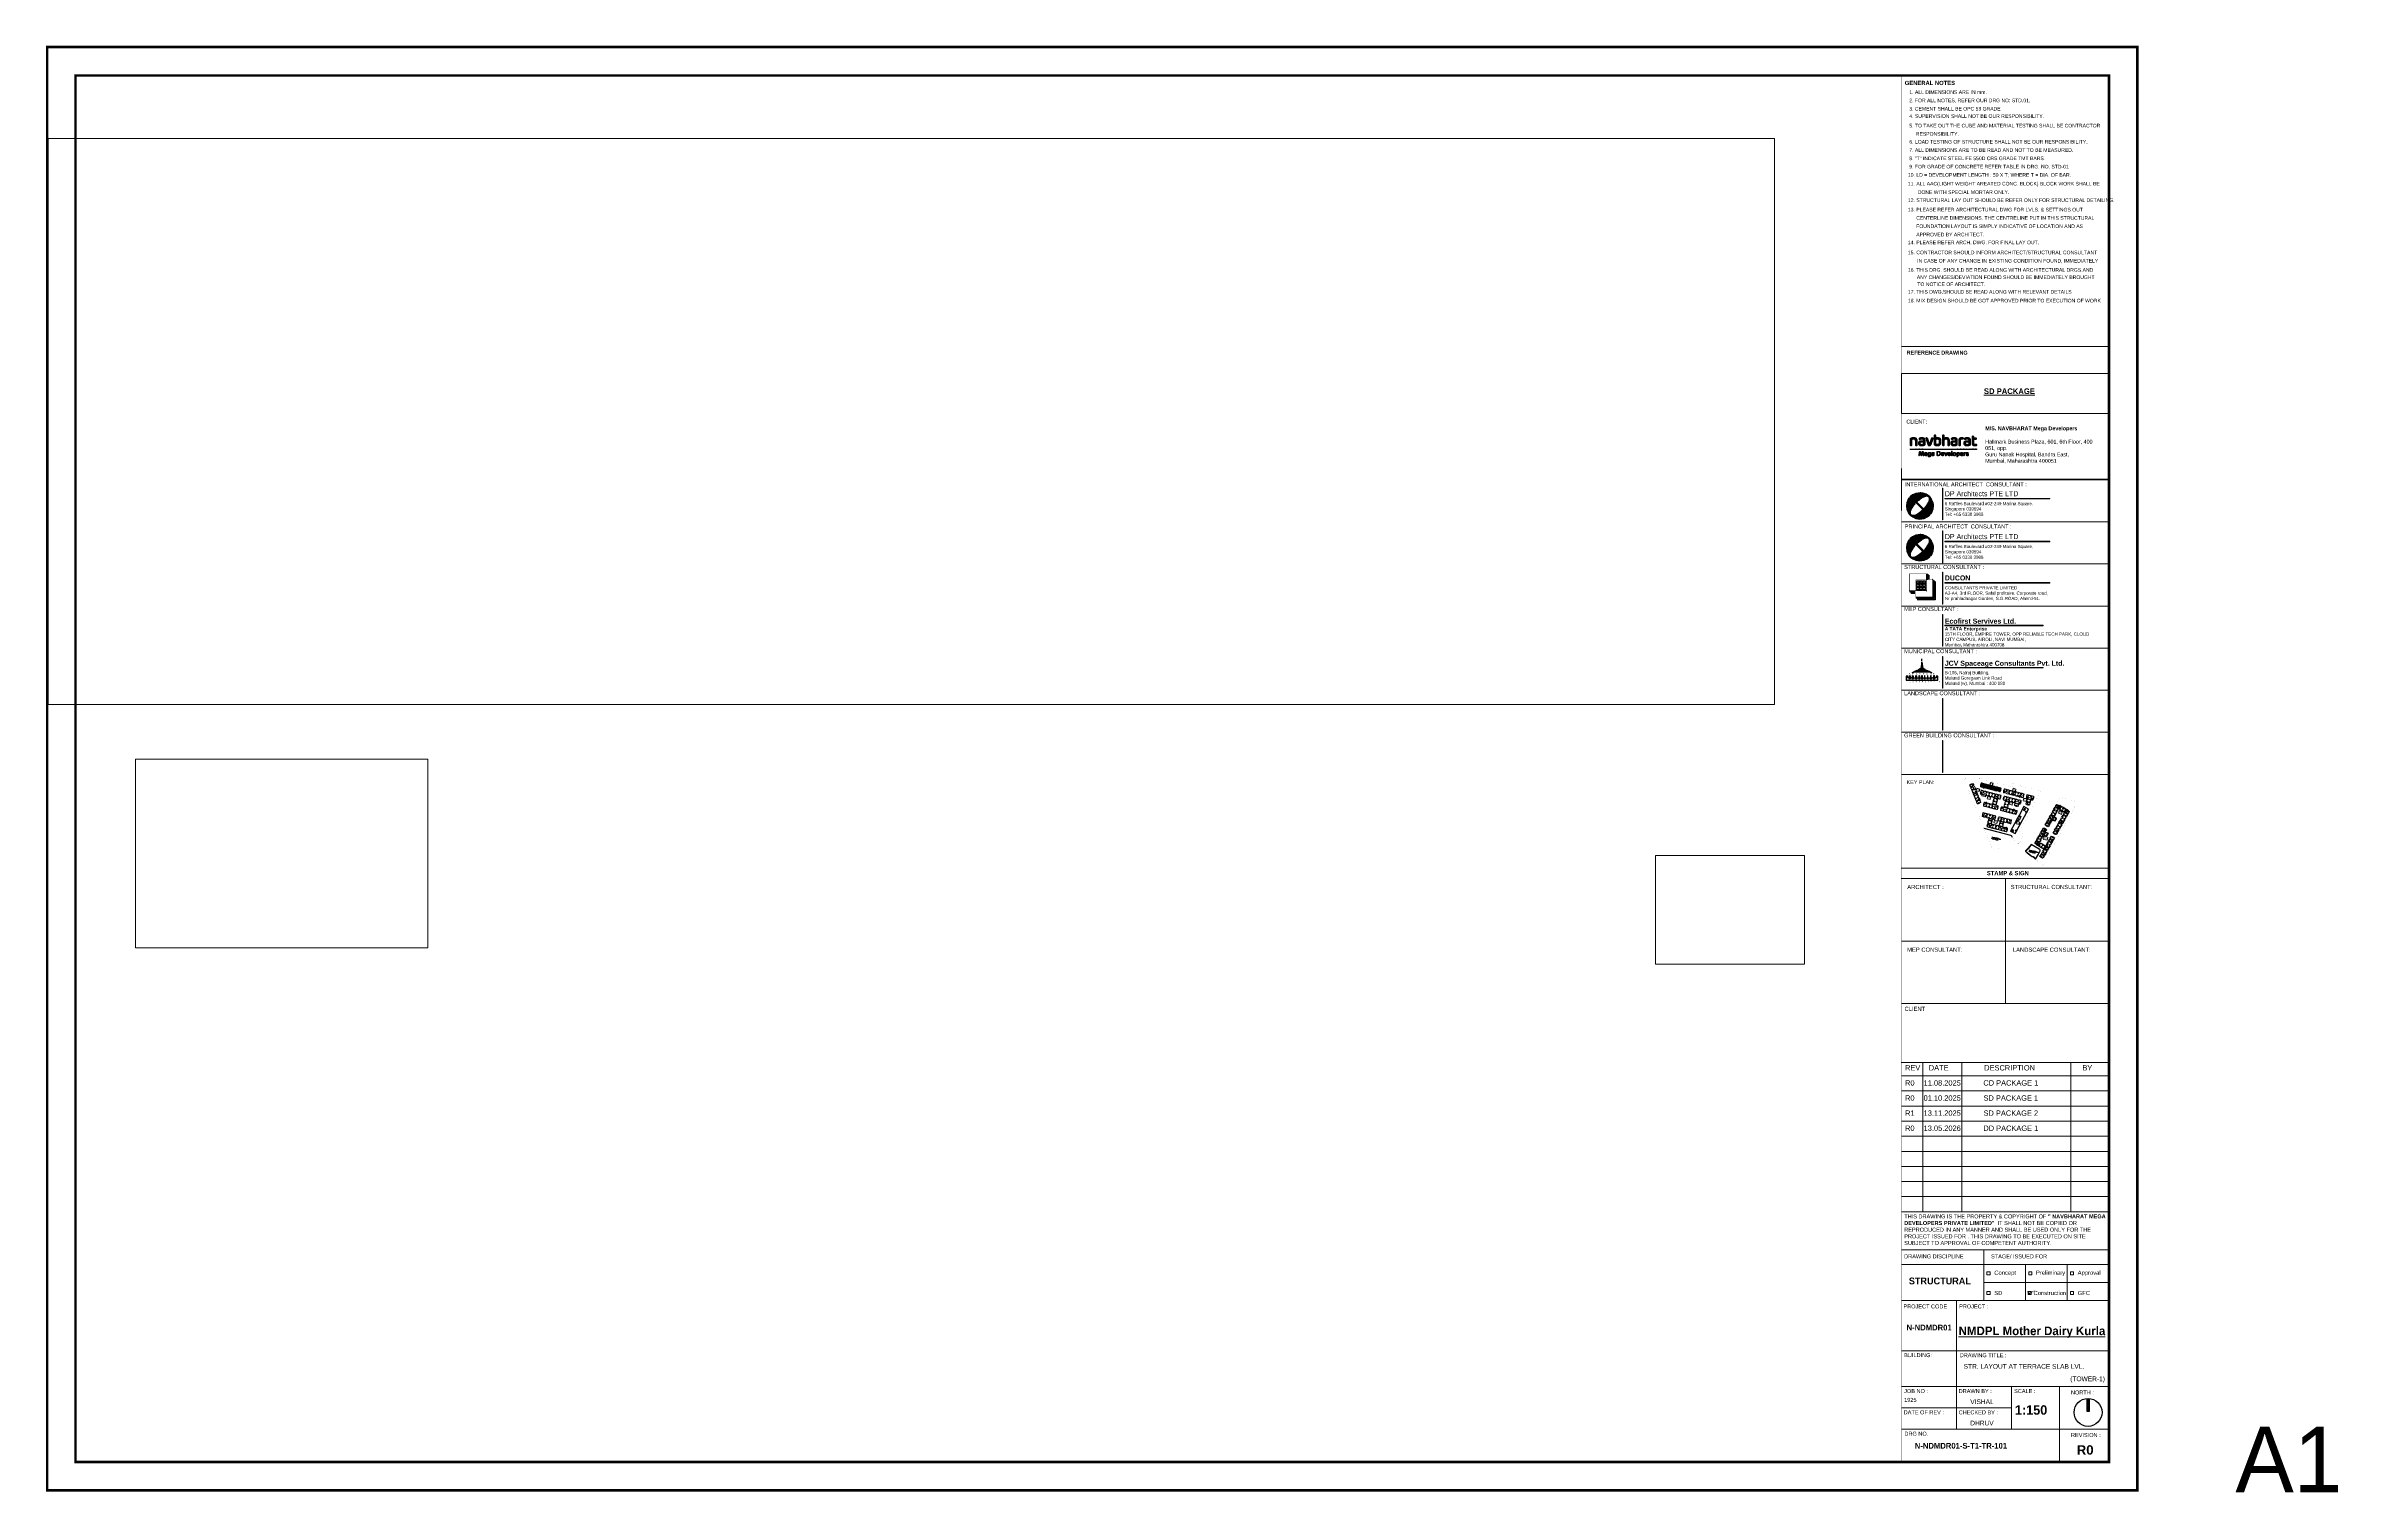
# Paper-space layout 'N-NDMDR01-S-T1-TR-101' of a CAD drawing. Header units: millimetres. Extents: x 942 to 1818, y 4 to 557.
import ezdxf
from ezdxf.enums import TextEntityAlignment as Align

# ---------------------------------------------------------------- set-up
doc = ezdxf.new("R2010")
doc.units = ezdxf.units.MM
doc.linetypes.add('CENTER', pattern=[2, 1.25, -0.25, 0.25, -0.25])
doc.layers.get('0').update_dxf_attribs({"lineweight": 0})
doc.layers.get('Defpoints').update_dxf_attribs({"lineweight": 0})
for name, color, linetype, lineweight in [('A-_ANOTENDO_TN', 252, 'Continuous', 9), ('A-_ANOTTBLK_E-', 7, 'Continuous', 5), ('A-_AREAGFAA_--', 252, 'Continuous', 9), ('A-_BLDGFINE_E-', 7, 'Continuous', 13), ('A-_FACADE_E-', 7, 'Continuous', 35), ('HATCH', 8, 'Continuous', 30), ('LINE', 8, 'Continuous', 18), ('R', 43, 'Continuous', 30)]:
    doc.layers.add(name, color=color, linetype=linetype, lineweight=lineweight)
for name, color, linetype in [('A-T-Tag Area', 3, 'Continuous'), ('A1$0$AHC- A -TEXT', 4, 'Continuous'), ('AHC-TANK', 7, 'Continuous'), ('DC LOGO', 6, 'Continuous'), ('TEXT', 7, 'Continuous'), ('TITLE', 252, 'Continuous'), ('wall', 7, 'Continuous')]:
    doc.layers.add(name, color=color, linetype=linetype)
doc.styles.add('20-pt-500', font='arial.ttf', dxfattribs={"width": 0.6})
doc.styles.add('3_200', font='arial.ttf', dxfattribs={"height": 600})
doc.styles.add('A1$0$AM1', font='arial.ttf', dxfattribs={"height": 4})
doc.styles.add('A1$0$TEXT _ TITLE', font='swiss.ttf', dxfattribs={"height": 3.5})
doc.styles.add('A1$0$TEXT_ARIAL', font='arial.ttf', dxfattribs={"height": 1.5})
doc.styles.add('A1$0$TEXT_CONSULTANTS', font='arial.ttf', dxfattribs={"height": 1.5})
doc.styles.add('ARIAL', font='arial.ttf')
doc.styles.add('CC24 ARIAL 1', font='arial.ttf')
doc.styles.add('DPA-SM_Annotative', font='arial.ttf', dxfattribs={"width": 0.8, "height": 1.5})
doc.styles.add('MtXpl_Century_Gothic', font='GOTHICB.TTF')
doc.styles.add('SHEET T2', font='arial.ttf', dxfattribs={"height": 1000})
doc.styles.add('Simplex', font='simplex.shx', dxfattribs={"width": 0.8, "height": 2.5})
doc.styles.get("Standard").update_dxf_attribs({"font": 'Adani Regular.ttf', "height": 500})
doc.styles.add('STD-2', font='GOTHIC.TTF', dxfattribs={"height": 5})
pattern_1 = [(45, (-1807.21962, -344.16443), (-0.18001462, 0.18001462), [])]

# ---------------------------------------------------------------- blocks, each defined once
blk = doc.blocks.new('A$Cc3d6ea3b')
at = {"linetype": 'Continuous', "true_color": 0x4554a5}
h = blk.add_hatch(dxfattribs=at)
h.set_pattern_fill('ANSI31', color=175, scale=2.036633)
h.set_pattern_definition(pattern_1)
edge = h.paths.add_edge_path()
edge.add_arc((0.1, 4.6), 0.156, 140.3099, 152.4523)
edge.add_arc((0.1, 4.6), 0.0669, 152.4523, 175.3655)
edge.add_arc((0.1, 4.6), 0.064, 175.3655, 198.9038)
edge.add_arc((0.1, 4.6), 0.137, 198.9039, 212.243)
edge.add_arc((0.1, 4.6), 0.0817, 212.243, 269.795)
edge.add_arc((27.4, 7623.8), 7619.3, 269.79494, 269.81717)
edge.add_arc((8.9, 1840.6), 1836.1, 269.8172, 269.9638)
edge.add_arc((44, 57409.8), 57405.3, 269.963841, 269.975987)
edge.add_arc((30.8, 26080.3), 26075.8, 269.97607, 269.99716)
edge.add_arc((29.7, 3898.1), 3893.6, 269.9972, 270.0831)
edge.add_arc((-58.8, 64896.1), 64891.6, 270.083127, 270.087023)
edge.add_arc((39.8, 4.6), 0.0889, 270.087, 309.6901)
edge.add_arc((39.7, 4.6), 0.12, 309.6901, 336.0139)
edge.add_arc((39.7, 4.6), 0.119, 336.0139, 362.4802)
edge.add_arc((39.8, 4.6), 0.0988, 2.4802, 31.9872)
edge.add_arc((39.8, 4.6), 0.073, 31.9872, 69.0064)
edge.add_arc((39.8, 4.6), 0.125, 69.0064, 89.9414)
edge.add_arc((-455.9, -485137.9), 485142.9, 89.941457, 89.942144)
edge.add_arc((23.7, -10149.6), 10154.4, 89.94208, 89.97829)
edge.add_arc((19.9, -20029.3), 20034, 89.97824, 90.00001)
edge.add_arc((20, -51966.3), 51971, 90.00005, 90.01311)
edge.add_arc((8.5, -2011.2), 2016, 90.0131, 90.1511)
edge.add_arc((27.9, -9359.8), 9364.5, 90.15114, 90.17017)
edge.add_arc((0.1, 4.6), 0.098, 90.1702, 140.3098)
h = blk.add_hatch(dxfattribs=at)
h.set_pattern_fill('ANSI31', color=175, scale=2.036633)
h.set_pattern_definition(pattern_1)
h.paths.add_polyline_path([(4.2, 9.4, 0.008216), (4.2, 9.8, 0.018846), (4.1, 10, 0.034611), (4.1, 10.2, 0.061376), (3.9, 10.7, 0.077611), (3.7, 11.1, 0.0777), (3.3, 11.3, 0.06169), (2.8, 11.5, 0.039766), (2.6, 11.5, 0.012341), (2.1, 11.5, 0.012634), (1.7, 11.5, 0.032357), (1.4, 11.5, 0.028556), (1.1, 11.4, 0.026674), (0.7, 11.3, 0.027754), (0.4, 11.1, 0.073994), (0.2, 11), (0.1, 10.9), (0.1, 8.9, 0.000494), (0.1, 7.6, 0.0078), (0.1, 7.2, 0.020208), (0.1, 6.9, 0.132591), (0.2, 6.8, 0.10192), (0.4, 6.7, 0.126641), (0.6, 6.6, 0.133079), (0.8, 6.7, 0.118547), (1, 6.8), (1.1, 6.9), (1.1, 8.6), (1.1, 10.3), (1.2, 10.4, -0.036438), (1.3, 10.4, -0.018349), (1.5, 10.5, -0.017396), (1.7, 10.5, -0.017597), (1.9, 10.6, -0.05136), (2.3, 10.6, -0.078678), (2.6, 10.5, -0.087798), (2.9, 10.3, -0.081881), (3.1, 10.1, -0.07982), (3.1, 9.9, -0.029413), (3.1, 9.7, -0.010238), (3.2, 9.4, -0.000727), (3.2, 8.4, 0.000724), (3.2, 7.5, 0.009856), (3.2, 7.1, 0.02588), (3.2, 6.9, 0.121791), (3.3, 6.8, 0.101865), (3.5, 6.7, 0.126619), (3.7, 6.6, 0.133083), (3.9, 6.7, 0.118526), (4.1, 6.8), (4.2, 6.9), (4.2, 8.5, 0.00094)])
h.paths.add_polyline_path([(8.7, 10.7, 0.069992), (8.5, 11, 0.053657), (8.3, 11.2, 0.050874), (8, 11.4, 0.048957), (7.6, 11.5, 0.039261), (7.3, 11.5, 0.015902), (6.9, 11.5, 0.015932), (6.5, 11.5, 0.033908), (6.2, 11.5, 0.016023), (6, 11.4, 0.026272), (5.7, 11.3, 0.031381), (5.6, 11.2, 0.059108), (5.4, 11.1, 0.029017), (5.4, 11.1, 0.078496), (5.3, 11, 0.065824), (5.3, 11, 0.01612), (5.3, 10.8, 0.012596), (5.3, 10.7, 0.088173), (5.3, 10.6, 0.102033), (5.3, 10.6, 0.019498), (5.4, 10.5, 0.020769), (5.5, 10.4, 0.090701), (5.5, 10.4, 0.079796), (5.6, 10.4, 0.013973), (5.7, 10.4, 0.026398), (5.8, 10.4, 0.010775), (6, 10.4, 0.010634), (6.1, 10.5, 0.013359), (6.2, 10.5, -0.013787), (6.4, 10.6, -0.028356), (6.6, 10.6, -0.024809), (6.7, 10.6, -0.008294), (6.9, 10.6, -0.005647), (7.2, 10.6, -0.034275), (7.3, 10.6, -0.052108), (7.4, 10.6, -0.023865), (7.5, 10.5, -0.060144), (7.7, 10.4, -0.094957), (7.8, 10.3, -0.076603), (7.9, 10.1, -0.02792), (7.9, 9.8), (8, 9.5), (7.8, 9.5, 0.029909), (7.1, 9.6, 0.051682), (6.4, 9.6, 0.063151), (5.8, 9.5, 0.08588), (5.4, 9.2, 0.054438), (5.2, 9, 0.066549), (5.1, 8.7, 0.06226), (5, 8.4, 0.040285), (5, 8, 0.044267), (5, 7.7, 0.065897), (5.1, 7.3, 0.069113), (5.3, 7.1, 0.054742), (5.6, 6.9, 0.035619), (5.8, 6.7, 0.046418), (6.1, 6.6, 0.039574), (6.3, 6.6, 0.017889), (6.7, 6.6, 0.024108), (7.2, 6.6, 0.034031), (7.6, 6.6, 0.03572), (8.1, 6.7, 0.031056), (8.5, 6.9, 0.051372), (8.7, 7.1, 0.172038), (8.8, 7.2, 0.053003), (8.9, 7.5, 0.001773), (8.9, 8.7, 0.002255), (8.9, 9.7, 0.020163), (8.8, 10.2, 0.045575), (8.8, 10.5, 0.049254)])
h.paths.add_polyline_path([(7.4, 8.8, 0.019002), (7, 8.8, 0.017543), (6.6, 8.8, 0.07641), (6.4, 8.8, 0.080678), (6.1, 8.6, 0.116531), (6, 8.4, 0.124982), (5.9, 8.1, 0.10153), (6, 7.8, 0.054642), (6.1, 7.7, 0.058484), (6.2, 7.6, 0.055722), (6.3, 7.5, 0.042655), (6.5, 7.5, 0.046567), (6.8, 7.4, 0.04139), (7.1, 7.4, 0.041238), (7.4, 7.5, 0.045344), (7.7, 7.6), (7.9, 7.7), (7.9, 8.2), (7.9, 8.7), (7.7, 8.7, 0.032862)], flags=16)
h.paths.add_polyline_path([(10.9, 9.5, 0.001642), (10.7, 10.1, 0.002476), (10.5, 10.7, 0.000961), (10.3, 11.2, 0.058275), (10.2, 11.3, 0.088607), (10.1, 11.4, 0.086782), (10, 11.5, 0.086819), (9.8, 11.5, 0.088786), (9.6, 11.4, 0.074872), (9.5, 11.4, 0.069184), (9.4, 11.2, 0.069262), (9.4, 11.1, 0.075325), (9.3, 11, 0.088017), (9.4, 10.8, 0.000238), (10, 9.1, 0.000656), (10.6, 7.4, 0.029259), (10.8, 7.1, 0.034904), (10.8, 7, 0.037594), (10.9, 6.8, 0.039563), (11, 6.7, 0.050088), (11.2, 6.7, 0.071066), (11.3, 6.6, 0.039499), (11.5, 6.6, 0.039468), (11.7, 6.6, 0.069789), (11.9, 6.7, 0.060126), (12, 6.7, 0.029671), (12.1, 6.8, 0.029478), (12.2, 7, 0.047397), (12.3, 7.1, 0.02777), (12.4, 7.2, 0.000297), (12.6, 7.7, 0.000941), (12.8, 8.3, 0.000612), (13.1, 9, 0.001514), (13.5, 10.3, 0.020855), (13.7, 10.8, 0.064392), (13.7, 11, 0.140832), (13.7, 11.2, 0.059779), (13.6, 11.3, 0.082838), (13.5, 11.4, 0.079393), (13.4, 11.4, 0.050312), (13.2, 11.4, 0.12802), (13, 11.4, 0.130845), (12.8, 11.2, 0.034237), (12.6, 10.8, 0.001729), (12.2, 9.5, -0.000356), (11.9, 8.8, -0.000583), (11.7, 8.2, -0.000041), (11.6, 7.7, -0.694375), (11.5, 7.7, -0.004976), (11.4, 8, -0.004898), (11.3, 8.4, -0.000458)])
h.paths.add_polyline_path([(18.3, 8, 0.047218), (18.4, 8.4, 0.017789), (18.4, 9.1, 0.017787), (18.4, 9.7, 0.047291), (18.3, 10.2, 0.061434), (18.1, 10.6, 0.069082), (17.9, 11, 0.070703), (17.5, 11.3, 0.069021), (17, 11.5, 0.04823), (16.7, 11.5, 0.030064), (16.2, 11.5, 0.029886), (15.8, 11.5, 0.045163), (15.4, 11.3, -0.010962), (15.3, 11.3, -0.004895), (15.3, 11.3, -0.000463), (15.3, 11.5, -0.003313), (15.3, 11.8, -0.001986), (15.3, 12, 0.001932), (15.3, 12.5, 0.017493), (15.2, 12.7, 0.041819), (15.2, 12.8, 0.077329), (15.2, 12.9, 0.115215), (15.1, 13, 0.086084), (14.9, 13.1, 0.084802), (14.7, 13.1, 0.106411), (14.5, 13, 0.040516), (14.5, 13, 0.024981), (14.4, 13, 0.024979), (14.4, 12.9, 0.040458), (14.3, 12.9, 0.110038), (14.3, 12.7, 0.008872), (14.3, 12.4, 0.005046), (14.3, 11.8, 0.000444), (14.3, 10.2, 0.000764), (14.3, 9.2, 0.001156), (14.3, 8.3, 0.00043), (14.3, 7.6, 0.02827), (14.3, 7.4, 0.071374), (14.3, 7.3, 0.093045), (14.4, 7.2, 0.064705), (14.5, 7.1, 0.019004), (14.8, 6.9, 0.024161), (15.2, 6.8, 0.032324), (15.5, 6.6, 0.032796), (15.9, 6.6, 0.026168), (16.3, 6.6, 0.034805), (16.8, 6.6, 0.052049), (17.2, 6.7, 0.056673), (17.5, 6.9, 0.052905), (17.8, 7.1, 0.036372), (18, 7.3, 0.029862), (18.1, 7.5, 0.029774), (18.2, 7.7, 0.035452)])
h.paths.add_polyline_path([(15.3, 9.1), (15.3, 10.3), (15.4, 10.4, -0.041152), (15.8, 10.5, -0.040134), (16.2, 10.6, -0.042307), (16.5, 10.6, -0.064719), (16.8, 10.5, -0.042739), (17, 10.4, -0.050776), (17.1, 10.4, -0.050341), (17.2, 10.3, -0.040883), (17.3, 10.1, -0.049872), (17.3, 9.9, -0.042408), (17.4, 9.7, -0.028598), (17.4, 9.4, -0.008574), (17.4, 9, -0.003328), (17.4, 8.6, -0.01761), (17.4, 8.4, -0.031354), (17.4, 8.3, -0.03643), (17.3, 8.1, -0.107602), (17.1, 7.8, -0.117454), (16.7, 7.6, -0.099321), (16.2, 7.5, -0.059186), (15.6, 7.6, -0.008861), (15.6, 7.7, -0.008872), (15.5, 7.7, -0.008749), (15.4, 7.7, -0.034989), (15.3, 7.8), (15.3, 7.8)], flags=16)
h.paths.add_polyline_path([(20.9, 10.5, -0.089543), (21.4, 10.6, -0.099802), (21.8, 10.5, -0.12622), (22.2, 10.3, -0.064909), (22.3, 10.1, -0.086382), (22.4, 9.9, -0.028338), (22.4, 9.5, -0.001595), (22.4, 8.4, 0.000724), (22.4, 7.5, 0.009856), (22.4, 7.1, 0.02588), (22.5, 6.9, 0.121791), (22.5, 6.8, 0.101865), (22.7, 6.7, 0.126619), (22.9, 6.6, 0.133083), (23.2, 6.7, 0.118526), (23.3, 6.8), (23.4, 6.9), (23.4, 8.5, 0.002331), (23.4, 9.6, 0.02064), (23.4, 10, 0.045747), (23.3, 10.4, 0.04537), (23.2, 10.7, 0.059466), (23, 10.9, 0.054017), (22.8, 11.2, 0.052358), (22.5, 11.4, 0.04925), (22.2, 11.5, 0.029128), (22.1, 11.5, 0.01202), (21.9, 11.5, 0.011419), (21.8, 11.5, 0.011144), (21.6, 11.5, 0.029032), (21.3, 11.5, 0.038179), (21, 11.5, 0.040191), (20.8, 11.4, 0.038486), (20.5, 11.2), (20.3, 11.1), (20.3, 12), (20.3, 12.8), (20.2, 13, 0.024576), (20.1, 13, 0.070642), (20.1, 13.1, 0.06587), (20, 13.1, 0.019378), (19.9, 13.1, 0.017675), (19.8, 13.1, 0.043329), (19.7, 13.1, 0.05326), (19.6, 13.1, 0.06838), (19.5, 13, 0.023837), (19.5, 13, 0.020261), (19.4, 12.9, 0.037212), (19.4, 12.9, 0.133676), (19.4, 12.8, 0.007197), (19.4, 12.4, 0.004563), (19.4, 11.7, 0.000369), (19.3, 9.9, 0.000307), (19.4, 7.9, 0.005325), (19.4, 7.3, 0.011653), (19.4, 7, 0.144024), (19.4, 6.8, 0.101918), (19.6, 6.7, 0.126637), (19.8, 6.6, 0.133088), (20.1, 6.7, 0.11854), (20.3, 6.8), (20.3, 6.9), (20.3, 8.5), (20.3, 10), (20.5, 10.2, -0.078585)])
h.paths.add_polyline_path([(27.8, 11, 0.053657), (27.5, 11.2, 0.050874), (27.2, 11.4, 0.048957), (26.9, 11.5, 0.039261), (26.6, 11.5, 0.015902), (26.2, 11.5, 0.015932), (25.8, 11.5, 0.033908), (25.5, 11.5, 0.016023), (25.2, 11.4, 0.026272), (25, 11.3, 0.031381), (24.8, 11.2, 0.059108), (24.7, 11.1, 0.029017), (24.6, 11.1, 0.078496), (24.6, 11, 0.065824), (24.6, 11, 0.01612), (24.5, 10.8, 0.012596), (24.5, 10.7, 0.088173), (24.5, 10.6, 0.102033), (24.6, 10.6, 0.019498), (24.6, 10.5, 0.020769), (24.7, 10.4, 0.090701), (24.8, 10.4, 0.079796), (24.9, 10.4, 0.013973), (25, 10.4, 0.026398), (25.1, 10.4, 0.010775), (25.2, 10.4, 0.010634), (25.3, 10.5, 0.013359), (25.5, 10.5, -0.013787), (25.7, 10.6, -0.028356), (25.8, 10.6, -0.024809), (25.9, 10.6, -0.008294), (26.2, 10.6, -0.005647), (26.4, 10.6, -0.034275), (26.5, 10.6, -0.052108), (26.6, 10.6, -0.023865), (26.8, 10.5, -0.060144), (26.9, 10.4, -0.094957), (27.1, 10.3, -0.076603), (27.1, 10.1, -0.02792), (27.2, 9.8), (27.2, 9.5), (27.1, 9.5, 0.029909), (26.3, 9.6, 0.051682), (25.6, 9.6, 0.063151), (25.1, 9.5, 0.08588), (24.7, 9.2, 0.054438), (24.4, 9, 0.066549), (24.3, 8.7, 0.06226), (24.2, 8.4, 0.040285), (24.2, 8, 0.044267), (24.3, 7.7, 0.065897), (24.4, 7.3, 0.069113), (24.6, 7.1, 0.054742), (24.8, 6.9, 0.035619), (25.1, 6.7, 0.046418), (25.3, 6.6, 0.039574), (25.6, 6.6, 0.017889), (25.9, 6.6, 0.024108), (26.4, 6.6, 0.034031), (26.9, 6.6, 0.03572), (27.3, 6.7, 0.031056), (27.7, 6.9, 0.051372), (28, 7.1, 0.172038), (28.1, 7.2, 0.053003), (28.1, 7.5, 0.001773), (28.1, 8.7, 0.002255), (28.1, 9.7, 0.020163), (28.1, 10.2, 0.045575), (28, 10.5, 0.049254), (27.9, 10.7, 0.069992)])
h.paths.add_polyline_path([(26.6, 8.8, 0.019002), (26.2, 8.8, 0.017543), (25.9, 8.8, 0.07641), (25.6, 8.8, 0.080678), (25.4, 8.6, 0.116531), (25.2, 8.4, 0.124982), (25.2, 8.1, 0.10153), (25.2, 7.8, 0.054642), (25.3, 7.7, 0.058484), (25.4, 7.6, 0.055722), (25.6, 7.5, 0.042655), (25.7, 7.5, 0.046567), (26, 7.4, 0.04139), (26.4, 7.4, 0.041238), (26.7, 7.5, 0.045344), (27, 7.6), (27.2, 7.7), (27.2, 8.2), (27.2, 8.7), (26.9, 8.7, 0.032862)], flags=16)
h.paths.add_polyline_path([(31.8, 11.2, 0.128365), (31.7, 11.3, 0.104267), (31.5, 11.4, 0.037392), (31.3, 11.5, 0.038049), (31, 11.5, 0.014462), (30.7, 11.5, 0.013737), (30.3, 11.5, 0.053735), (30.1, 11.5, -0.003247), (30, 11.4, -0.004236), (29.9, 11.4, 0.002847), (29.8, 11.4, 0.006097), (29.7, 11.3, 0.004094), (29.7, 11.3, 0.044786), (29.5, 11.2, 0.042403), (29.4, 11, 0.041048), (29.2, 10.8, 0.036696), (29.2, 10.6, 0.046076), (29.1, 10.4, 0.02292), (29.1, 10.2, 0.008895), (29.1, 9.8, 0.000799), (29.1, 8.8, 0.001375), (29.1, 8.2, 0.001952), (29.1, 7.6, 0.00109), (29.1, 7.2, 0.028548), (29.1, 7.1, 0.126304), (29.2, 6.8, 0.145606), (29.4, 6.6, 0.147724), (29.7, 6.6, 0.131015), (29.9, 6.7), (30, 6.8), (30.1, 8.5, -0.000812), (30.1, 9.5, -0.00764), (30.1, 9.9, -0.016563), (30.1, 10.1, -0.075278), (30.1, 10.3, -0.108647), (30.3, 10.4, -0.102132), (30.5, 10.5, -0.082937), (30.7, 10.6, -0.047247), (31, 10.5, 0.009833), (31.2, 10.5, 0.038204), (31.4, 10.5, 0.056398), (31.5, 10.5, 0.044597), (31.6, 10.5, 0.08463), (31.7, 10.6, 0.076862), (31.7, 10.7, 0.071934), (31.8, 10.8, 0.060678), (31.8, 11, 0.071891)])
h.paths.add_polyline_path([(35.9, 9.5, 0.008693), (35.9, 9.9, 0.019758), (35.9, 10.2, 0.033152), (35.9, 10.4, 0.04316), (35.8, 10.7, 0.057941), (35.6, 10.9, 0.059146), (35.4, 11.1, 0.047625), (35.2, 11.3, 0.036124), (34.9, 11.4, 0.037378), (34.7, 11.5, 0.03279), (34.4, 11.5, 0.018685), (34, 11.5, 0.002644), (33.8, 11.5, 0.003414), (33.7, 11.5, 0.002596), (33.5, 11.5, 0.029981), (33.5, 11.5, 0.023166), (33.1, 11.4, 0.02533), (32.8, 11.3, 0.024423), (32.5, 11.2, 0.134453), (32.4, 11.1, 0.078208), (32.4, 10.9, 0.090865), (32.3, 10.8, 0.095967), (32.4, 10.6, 0.098813), (32.5, 10.5, 0.034183), (32.6, 10.4, 0.141458), (32.6, 10.4, 0.017042), (32.8, 10.4, 0.02618), (32.9, 10.4, 0.010674), (33, 10.4, 0.010518), (33.2, 10.5, 0.013217), (33.3, 10.5, -0.013695), (33.5, 10.6, -0.026247), (33.6, 10.6, -0.024241), (33.7, 10.6, -0.009979), (34, 10.6, -0.017593), (34.3, 10.6, -0.052848), (34.5, 10.6, -0.071331), (34.6, 10.5, -0.05704), (34.8, 10.4, -0.050322), (34.9, 10.3, -0.067173), (34.9, 10.1, -0.055545), (35, 10, -0.023324), (35, 9.7, -0.00575), (35, 9.5, -0.363106), (34.9, 9.5, -0.100651), (34.9, 9.5, 0.02134), (34.6, 9.6, 0.016587), (34.3, 9.6, 0.016212), (34, 9.6, 0.017328), (33.7, 9.6, 0.028903), (33.3, 9.6, 0.051431), (32.9, 9.5, 0.058901), (32.6, 9.3, 0.054272), (32.4, 9.1, 0.082133), (32.1, 8.7, 0.077532), (32, 8.3, 0.075327), (32, 7.8, 0.070956), (32.2, 7.4, 0.062189), (32.4, 7.1, 0.060203), (32.6, 6.9, 0.056279), (32.9, 6.7, 0.043574), (33.3, 6.6, 0.045718), (33.6, 6.6, 0.019699), (34, 6.6, 0.01976), (34.5, 6.6, 0.037011), (34.9, 6.7, 0.024252), (35.2, 6.8, 0.018934), (35.5, 6.9, 0.016708), (35.7, 7, 0.0991), (35.9, 7.1, 0.126262), (35.9, 7.2, 0.029783), (35.9, 7.4, 0.010552), (35.9, 7.7, 0.000707), (35.9, 8.7, 0.00101)])
h.paths.add_polyline_path([(35, 8.7), (35, 8.2), (35, 7.7), (34.8, 7.6, -0.045059), (34.5, 7.5, -0.039607), (34.2, 7.4, -0.039362), (33.9, 7.4, -0.043272), (33.6, 7.5, -0.058), (33.3, 7.6, -0.091164), (33.1, 7.7, -0.096989), (33, 7.9, -0.07362), (33, 8.1, -0.035172), (33, 8.3, -0.071694), (33, 8.4, -0.073444), (33.1, 8.5, -0.038553), (33.2, 8.6, -0.068155), (33.3, 8.7, -0.064101), (33.5, 8.8, -0.047219), (33.7, 8.8, -0.017965), (34.1, 8.8, -0.009469), (34.2, 8.8, -0.009232), (34.4, 8.8, -0.00965), (34.6, 8.8, -0.023052), (34.7, 8.7)], flags=16)
h.paths.add_polyline_path([(39.6, 10.9, 0.133554), (39.5, 11.1, 0.13389), (39.4, 11.2, 0.070933), (39.3, 11.3, 0.033403), (39.2, 11.3, 0.016367), (39, 11.3, 0.002496), (38.6, 11.3), (37.9, 11.3), (37.9, 11.7, 0.005018), (37.9, 11.9, 0.025414), (37.9, 12.1, 0.045739), (37.8, 12.2, 0.060753), (37.8, 12.2, 0.090715), (37.7, 12.4, 0.076323), (37.6, 12.4, 0.073604), (37.4, 12.5, 0.074475), (37.3, 12.5, 0.051152), (37.2, 12.4, 0.026104), (37.1, 12.4, 0.025638), (37.1, 12.4, 0.034871), (37, 12.3), (36.9, 12.2), (36.9, 10, 0.001075), (36.9, 8.5, 0.015061), (36.9, 7.9, 0.042959), (37, 7.6, 0.054147), (37.1, 7.3, 0.04676), (37.2, 7.1, 0.027632), (37.3, 7, 0.027616), (37.5, 6.8, 0.046113), (37.6, 6.7, 0.040262), (37.8, 6.6, 0.048074), (38, 6.6, 0.038126), (38.2, 6.6, 0.014951), (38.6, 6.6, 0.017373), (39, 6.6, 0.037565), (39.2, 6.6, 0.049103), (39.5, 6.7, 0.072788), (39.6, 6.8, 0.027327), (39.7, 6.9, 0.078136), (39.7, 7, 0.068419), (39.7, 7, 0.017566), (39.8, 7.1, 0.049315), (39.7, 7.3, 0.099975), (39.7, 7.4, 0.106959), (39.6, 7.5, 0.062173), (39.5, 7.6, 0.027974), (39.4, 7.6, 0.078616), (39.3, 7.6, 0.04548), (39.2, 7.6, 0.00483), (39, 7.6, -0.01752), (38.7, 7.5, -0.043827), (38.5, 7.5, -0.058233), (38.4, 7.5, -0.06286), (38.2, 7.6, -0.033092), (38.1, 7.6, -0.051616), (38.1, 7.7, -0.048964), (38, 7.7, -0.026453), (38, 7.8), (37.9, 8), (37.9, 9.2), (37.9, 10.4), (38.6, 10.4, 0.002441), (39, 10.4, 0.015419), (39.2, 10.4, 0.030218), (39.3, 10.4, 0.093593), (39.4, 10.5, 0.122933), (39.5, 10.6, 0.129711)])
h = blk.add_hatch(dxfattribs=at)
h.set_pattern_fill('ANSI31', color=175, scale=2.036633)
h.set_pattern_definition(pattern_1)
h.paths.add_polyline_path([(8, 1.9, 0.002698), (7.9, 2.4, 0.003974), (7.9, 2.8, 0.001891), (7.8, 3.1, 0.073352), (7.8, 3.2, 0.085105), (7.7, 3.2, 0.060122), (7.7, 3.3, 0.058789), (7.6, 3.3, 0.071829), (7.5, 3.3, 0.086067), (7.4, 3.3, 0.060131), (7.3, 3.3, 0.060311), (7.2, 3.2, 0.127675), (7.1, 3.1, 0.001616), (7, 2.8, 0.002613), (7, 2.4, 0.001834), (6.9, 2.1, -0.003124), (6.8, 1.7, -0.005207), (6.7, 1.4, -0.000998), (6.7, 1.2, -1.190213), (6.6, 1.2, -0.000952), (6.6, 1.4, -0.004642), (6.5, 1.7, -0.002844), (6.4, 2.1, 0.001686), (6.3, 2.5, 0.002412), (6.2, 2.8, 0.001301), (6.2, 3.1, 0.037193), (6.1, 3.1, 0.117476), (6.1, 3.2, 0.09003), (5.9, 3.3, 0.087046), (5.8, 3.3, 0.099397), (5.6, 3.3, 0.073794), (5.6, 3.3, 0.118789), (5.5, 3.2, 0.065536), (5.4, 3, 0.001024), (5.4, 2.6, 0.001263), (5.3, 2.3, 0.000934), (5.3, 1.9, 0.002094), (5.2, 1.2, 0.028191), (5.1, 0.9, 0.09202), (5.2, 0.8, 0.166979), (5.2, 0.7, 0.143451), (5.3, 0.7, 0.160606), (5.4, 0.7, 0.153975), (5.5, 0.9, 0.001407), (5.5, 1.1, 0.003259), (5.6, 1.4, 0.002203), (5.6, 1.8, -0.000495), (5.7, 2.5, -0.006846), (5.8, 2.8, -0.011244), (5.8, 2.9, -0.797469), (5.8, 2.9, -0.000553), (5.9, 2.7, -0.003661), (6, 2.3, -0.002213), (6.1, 1.9, 0.001494), (6.2, 1.3, 0.015728), (6.3, 1.1, 0.040364), (6.3, 0.9, 0.124608), (6.5, 0.8, 0.157786), (6.6, 0.7, 0.086644), (6.7, 0.7, 0.066912), (6.8, 0.8, 0.092649), (6.8, 0.8, 0.112643), (6.9, 0.9, 0.04057), (7, 1.1, 0.015843), (7.1, 1.3, 0.001512), (7.2, 1.9, -0.001046), (7.3, 2.3, -0.001698), (7.4, 2.6, -0.000205), (7.4, 2.9, -0.952254), (7.5, 2.9, -0.000063), (7.6, 1.9, -0.000278), (7.7, 1, -0.032983), (7.7, 0.9, 0.189854), (7.8, 0.8, 0.091419), (7.9, 0.7, 0.114479), (8, 0.7, 0.140959), (8, 0.7, 0.12526), (8.1, 0.8, 0.162518), (8.1, 0.8, 0.043541), (8.1, 1, 0.014228), (8.1, 1.2, 0.000914)])
h.paths.add_polyline_path([(9, 1.4, 0.069112), (9, 1.2, 0.066461), (9.1, 1.2, 0.075831), (9.2, 1.1, 0.029685), (9.3, 1.1, 0.087601), (9.4, 1.1, 0.014401), (9.6, 1.1, -0.003083), (10, 1.2, -0.312046), (10.1, 1.1, -0.132048), (10.1, 1, -0.182019), (10, 0.9, -0.04186), (9.9, 0.8, -0.039588), (9.8, 0.7, -0.048453), (9.6, 0.7, -0.009159), (9.4, 0.7, -0.025324), (9.2, 0.7, -0.060153), (9, 0.8, -0.071231), (8.9, 0.8, -0.049276), (8.8, 0.9, -0.055722), (8.6, 1.2, -0.080953), (8.6, 1.4, -0.012387), (8.6, 1.7, -0.005283), (8.6, 1.9, -0.031259), (8.6, 2.1, -0.086008), (8.6, 2.3, -0.045005), (8.7, 2.4, -0.051346), (8.8, 2.5, -0.052014), (9, 2.6, -0.067725), (9.2, 2.7, -0.036526), (9.4, 2.7, -0.036674), (9.6, 2.7, -0.083708), (9.9, 2.6, -0.087761), (10.1, 2.4, -0.084592), (10.2, 2.2, -0.055635), (10.2, 1.9, -0.012969), (10.2, 1.7, -0.179506), (10.1, 1.6, -0.088923), (10, 1.6, -0.024603), (9.9, 1.6, -0.002351), (9.5, 1.6), (8.9, 1.6), (8.9, 1.5, 0.098152)])
h.paths.add_polyline_path([(9.8, 1.9), (9.4, 1.9, -0.007087), (9, 1.9, -0.48157), (8.9, 1.9, -0.035779), (9, 2.1, -0.119228), (9.1, 2.2, -0.100303), (9.2, 2.3, -0.094423), (9.4, 2.3, -0.115322), (9.7, 2.3, -0.090152), (9.8, 2.2, -0.097699), (9.8, 2)], flags=16)
h.paths.add_polyline_path([(11.1, 2.7, 0.064903), (11, 2.6, 0.049853), (10.9, 2.5, 0.049535), (10.7, 2.3, 0.061637), (10.7, 2.2, 0.059354), (10.6, 2, 0.021968), (10.6, 1.7, 0.021908), (10.6, 1.4, 0.061122), (10.7, 1.3, 0.054059), (10.7, 1.1, 0.042098), (10.8, 1, 0.042026), (10.9, 0.9, 0.05326), (11, 0.8, 0.080398), (11.2, 0.8, 0.041813), (11.4, 0.8, 0.040201), (11.7, 0.8, 0.053436), (11.9, 0.9, -0.270163), (11.9, 0.8, -0.078658), (11.9, 0.7, -0.047985), (11.8, 0.6, -0.091158), (11.7, 0.5, -0.104783), (11.5, 0.4, -0.095477), (11.3, 0.4, -0.063972), (11.1, 0.4, 0.041423), (10.9, 0.5, 0.128076), (10.8, 0.5, 0.223569), (10.7, 0.5, 0.142715), (10.7, 0.3, 0.194608), (10.8, 0.2, 0.061049), (10.9, 0.1, 0.054564), (11.2, 0, 0.056201), (11.4, 0, 0.071734), (11.7, 0, 0.075841), (12, 0.2, 0.081269), (12.2, 0.3, 0.102992), (12.3, 0.6, 0.057409), (12.3, 0.8, 0.002563), (12.3, 1.5, 0.001194), (12.3, 2.3, 0.1472), (12.3, 2.4, 0.120613), (12.2, 2.5, 0.01586), (12.1, 2.6, 0.019305), (11.9, 2.6, 0.026668), (11.8, 2.7, 0.037899), (11.6, 2.7, 0.031619), (11.4, 2.7, 0.032361), (11.3, 2.7, 0.048378)])
h.paths.add_polyline_path([(11.8, 2.3, 0.026951), (11.6, 2.3, 0.015745), (11.5, 2.3, 0.081626), (11.3, 2.3, 0.158462), (11.1, 2.2, 0.128093), (11, 2, 0.045354), (11, 1.7, 0.027148), (11, 1.5, 0.071042), (11.1, 1.3, 0.099089), (11.1, 1.2, 0.097229), (11.2, 1.2, 0.072566), (11.4, 1.1, 0.038689), (11.5, 1.1, 0.038391), (11.7, 1.2, 0.061715), (11.8, 1.2), (11.9, 1.2), (11.9, 1.7), (11.9, 2.2), (11.8, 2.3, 0.04736)], flags=16)
h.paths.add_polyline_path([(13.7, 2.7, 0.068062), (13.3, 2.7, 0.02766), (13.2, 2.6, 0.071899), (13.1, 2.6, 0.105853), (13, 2.5, 0.122641), (13, 2.4, 0.12949), (13, 2.3, 0.318879), (13.1, 2.3, 0.041783), (13.4, 2.3, -0.035267), (13.5, 2.3, -0.048835), (13.7, 2.3, -0.07445), (13.9, 2.3, -0.176393), (14, 2.2, -0.035718), (14, 2.2, -0.032672), (14, 2.1, -0.029071), (14, 2), (14, 1.9), (13.9, 1.9, 0.035376), (13.7, 1.9, 0.02114), (13.5, 1.9, 0.020407), (13.3, 1.9, 0.102379), (13.1, 1.8, 0.092808), (13, 1.8, 0.087439), (12.9, 1.6, 0.141609), (12.8, 1.3, 0.118895), (12.9, 1.1, 0.114262), (13.1, 0.8, 0.096598), (13.3, 0.7, 0.052329), (13.5, 0.7, 0.029596), (13.7, 0.7, 0.028765), (13.9, 0.7, 0.035449), (14.1, 0.8, 0.033937), (14.3, 0.9, 0.177878), (14.4, 1, 0.092786), (14.4, 1.1, 0.0058), (14.4, 1.6, 0.005689), (14.4, 1.8, 0.007085), (14.4, 2, 0.006079), (14.4, 2.2, 0.04849), (14.4, 2.3, 0.137749), (14.3, 2.5, 0.100911), (14, 2.7, 0.085887)])
h.paths.add_polyline_path([(14, 1.6), (14, 1.4), (14, 1.2), (13.9, 1.1, -0.052904), (13.8, 1.1, -0.047785), (13.6, 1.1, -0.050197), (13.5, 1.1, -0.081458), (13.3, 1.1, -0.122287), (13.2, 1.2, -0.14804), (13.2, 1.4, -0.146427), (13.3, 1.5, -0.11889), (13.4, 1.6, -0.088232), (13.6, 1.7, -0.054355), (13.7, 1.6, -0.020394), (13.9, 1.6)], flags=16)
h.paths.add_polyline_path([(16.3, 3.3, -0.010435), (16.5, 3.3, -0.005407), (16.7, 3.3, -0.015404), (17.1, 3.3, -0.051788), (17.4, 3.3, -0.07172), (17.6, 3.2, -0.053178), (17.8, 3, -0.051832), (17.9, 2.8, -0.070163), (18, 2.7, -0.054495), (18, 2.4, -0.019328), (18.1, 2.1, -0.016949), (18, 1.7, -0.059399), (18, 1.4, -0.077416), (17.9, 1.3, -0.043719), (17.7, 1.1, -0.04225), (17.6, 0.9, -0.076937), (17.4, 0.8, -0.055761), (17.1, 0.8, -0.013613), (16.7, 0.7, -0.008841), (16.4, 0.7, -0.061029), (16.2, 0.8, -0.227537), (16, 0.9, -0.105694), (16, 1, -0.001523), (16, 2, -0.001521), (16, 3, -0.117568), (16, 3.2, -0.082542), (16.1, 3.3, -0.152262), (16.2, 3.3, -0.009378)])
h.paths.add_polyline_path([(17.2, 1.1, 0.135256), (17.4, 1.3, 0.145544), (17.6, 1.5, 0.05634), (17.7, 1.9, 0.039254), (17.7, 2.3, 0.082203), (17.6, 2.6, 0.106504), (17.4, 2.8, 0.136408), (17.1, 2.9, 0.016022), (17, 3, 0.013161), (16.9, 3, 0.012093), (16.7, 3), (16.4, 3), (16.4, 2), (16.4, 1.1), (16.7, 1.1, 0.045927)], flags=16)
h.paths.add_polyline_path([(19, 1.4, 0.069112), (19, 1.2, 0.066461), (19.1, 1.2, 0.075831), (19.2, 1.1, 0.029685), (19.3, 1.1, 0.087601), (19.4, 1.1, 0.014401), (19.6, 1.1, -0.003083), (20, 1.2, -0.312046), (20.1, 1.1, -0.132048), (20.1, 1, -0.182019), (20, 0.9, -0.04186), (19.9, 0.8, -0.039588), (19.8, 0.7, -0.048453), (19.6, 0.7, -0.009159), (19.4, 0.7, -0.025324), (19.2, 0.7, -0.060153), (19, 0.8, -0.071231), (18.9, 0.8, -0.049276), (18.8, 0.9, -0.055722), (18.6, 1.2, -0.080953), (18.6, 1.4, -0.012387), (18.6, 1.7, -0.005283), (18.6, 1.9, -0.031259), (18.6, 2.1, -0.086008), (18.6, 2.3, -0.045005), (18.7, 2.4, -0.051346), (18.8, 2.5, -0.052014), (19, 2.6, -0.067725), (19.2, 2.7, -0.036526), (19.4, 2.7, -0.036674), (19.6, 2.7, -0.083708), (19.9, 2.6, -0.087761), (20.1, 2.4, -0.084592), (20.2, 2.2, -0.055635), (20.2, 1.9, -0.012969), (20.2, 1.7, -0.179506), (20.1, 1.6, -0.088923), (20, 1.6, -0.024603), (19.9, 1.6, -0.002351), (19.5, 1.6), (18.9, 1.6), (18.9, 1.5, 0.098152)])
h.paths.add_polyline_path([(19.8, 1.9), (19.4, 1.9, -0.007087), (19, 1.9, -0.48157), (18.9, 1.9, -0.035779), (19, 2.1, -0.119228), (19.1, 2.2, -0.100303), (19.2, 2.3, -0.094423), (19.4, 2.3, -0.115322), (19.7, 2.3, -0.090152), (19.8, 2.2, -0.097699), (19.8, 2)], flags=16)
h.paths.add_polyline_path([(21, 2.2, 0.006747), (20.9, 2.4, 0.003891), (20.8, 2.6, 0.09824), (20.8, 2.7, 0.252043), (20.7, 2.7, 0.136322), (20.6, 2.7, 0.08844), (20.5, 2.6, 0.032497), (20.5, 2.6, 0.034295), (20.5, 2.6, 0.185929), (20.5, 2.5, 0.000958), (20.5, 2.3, 0.002804), (20.6, 2, 0.001818), (20.8, 1.7, 0.005453), (21, 1.1, 0.046525), (21.1, 0.9, 0.119337), (21.2, 0.7, 0.134544), (21.4, 0.7, 0.151672), (21.5, 0.7, 0.103332), (21.6, 0.9, 0.043225), (21.8, 1.1, 0.006131), (22, 1.7, 0.002961), (22.1, 1.9, 0.004336), (22.2, 2.2, 0.00215), (22.2, 2.4, 0.076072), (22.3, 2.5, 0.142412), (22.2, 2.6, 0.136207), (22.1, 2.7, 0.137142), (22, 2.7, 0.145048), (21.9, 2.6, 0.135765), (21.9, 2.6, 0.003336), (21.8, 2.4, 0.006989), (21.7, 2.1, 0.004672), (21.6, 1.9, -0.003656), (21.5, 1.6, -0.009405), (21.4, 1.3, -0.006898), (21.4, 1.1, -0.001066), (21.3, 1.4, -0.002134), (21.2, 1.6, -0.001412), (21.1, 1.9, 0.004705)])
h.paths.add_polyline_path([(24.1, 1.6, -0.088923), (24, 1.6, -0.024603), (23.8, 1.6, -0.002351), (23.5, 1.6), (22.9, 1.6), (22.9, 1.5, 0.098152), (22.9, 1.4, 0.069112), (23, 1.2, 0.066461), (23.1, 1.2, 0.075831), (23.2, 1.1, 0.029685), (23.2, 1.1, 0.087601), (23.4, 1.1, 0.014401), (23.5, 1.1, -0.003083), (23.9, 1.2, -0.312046), (24, 1.1, -0.132048), (24, 1, -0.182019), (24, 0.9, -0.04186), (23.9, 0.8, -0.039588), (23.7, 0.7, -0.048453), (23.5, 0.7, -0.009159), (23.4, 0.7, -0.025324), (23.1, 0.7, -0.060153), (23, 0.8, -0.071231), (22.8, 0.8, -0.049276), (22.7, 0.9, -0.055722), (22.6, 1.2, -0.080953), (22.5, 1.4, -0.012387), (22.5, 1.7, -0.005283), (22.5, 1.9, -0.031259), (22.5, 2.1, -0.086008), (22.6, 2.3, -0.045005), (22.7, 2.4, -0.051346), (22.8, 2.5, -0.052014), (22.9, 2.6, -0.067725), (23.1, 2.7, -0.036526), (23.4, 2.7, -0.036674), (23.6, 2.7, -0.083708), (23.9, 2.6, -0.087761), (24, 2.4, -0.084592), (24.1, 2.2, -0.055635), (24.2, 1.9, -0.012969), (24.2, 1.7, -0.179506)])
h.paths.add_polyline_path([(22.9, 1.9, -0.035779), (22.9, 2.1, -0.119228), (23, 2.2, -0.100303), (23.2, 2.3, -0.094423), (23.4, 2.3, -0.115322), (23.6, 2.3, -0.090152), (23.7, 2.2, -0.097699), (23.8, 2), (23.8, 1.9), (23.3, 1.9, -0.007087), (22.9, 1.9, -0.48157)], flags=16)
h.paths.add_polyline_path([(25, 1.3, 0.001134), (25, 2, 0.000907), (25, 2.8, 0.012181), (25, 3.1, 0.0326), (25, 3.2, 0.151825), (25, 3.3, 0.213477), (24.8, 3.4, 0.107557), (24.7, 3.4, 0.1072), (24.7, 3.3, 0.156993), (24.7, 3.2, 0.01729), (24.6, 3.1, 0.009747), (24.6, 2.8, 0.001134), (24.6, 2.1, 0.000907), (24.6, 1.3, 0.012181), (24.6, 1, 0.0326), (24.7, 0.9, 0.205744), (24.7, 0.8, 0.171562), (24.8, 0.7, 0.107557), (24.9, 0.7, 0.306166), (25, 0.9, 0.01796), (25, 1, 0.009747)])
h.paths.add_polyline_path([(25.5, 1.4, 0.058915), (25.6, 1.2, 0.146178), (25.8, 0.9, 0.112015), (26.2, 0.7, 0.109436), (26.6, 0.7, 0.113236), (27, 0.9, 0.038101), (27, 1, 0.021058), (27.1, 1, 0.020891), (27.1, 1.1, 0.031392), (27.2, 1.2, 0.029653), (27.2, 1.3, 0.069264), (27.2, 1.4, 0.010223), (27.2, 1.7, 0.009072), (27.2, 1.8, 0.009441), (27.2, 2, 0.009188), (27.2, 2.1, 0.040137), (27.2, 2.2, 0.073971), (27.2, 2.3, 0.040085), (27.1, 2.4, 0.039204), (26.9, 2.5, 0.053517), (26.8, 2.6, 0.069358), (26.7, 2.7, 0.026237), (26.5, 2.7, 0.026017), (26.3, 2.7, 0.076305), (26.1, 2.7, 0.056559), (25.9, 2.6, 0.052154), (25.8, 2.5, 0.054758), (25.6, 2.3, 0.082651), (25.6, 2.2, 0.040136), (25.5, 2.1, 0.009188), (25.5, 2, 0.009441), (25.5, 1.8, 0.009072), (25.5, 1.7, 0.007924), (25.5, 1.5, 0.029676)])
h.paths.add_polyline_path([(25.9, 1.7, -0.027995), (25.9, 2, -0.088828), (26, 2.1, -0.082599), (26, 2.2, -0.064802), (26.1, 2.3, -0.062732), (26.3, 2.3, -0.083968), (26.4, 2.3, -0.048175), (26.6, 2.3, -0.084928), (26.7, 2.2, -0.138164), (26.8, 2.1, -0.069007), (26.8, 1.9, -0.024878), (26.8, 1.7, -0.02538), (26.8, 1.5, -0.093989), (26.8, 1.3, -0.124779), (26.6, 1.1, -0.095997), (26.4, 1.1, -0.094478), (26.3, 1.1, -0.0968), (26.1, 1.2, -0.1067), (26, 1.3, -0.094835), (25.9, 1.4, -0.027763)], flags=16)
h.paths.add_polyline_path([(27.8, 2.4), (27.8, 1.3, 0.001016), (27.8, 0.6, 0.011336), (27.8, 0.3, 0.025282), (27.8, 0.1, 0.232061), (27.9, 0, 0.179649), (28, 0, 0.10298), (28, 0, 0.201782), (28.1, 0.1, 0.103233), (28.2, 0.2, 0.008254), (28.2, 0.5, -0.003452), (28.2, 0.7, -0.000956), (28.2, 0.8, -0.000852), (28.3, 0.8, -0.001672), (28.4, 0.7, 0.071666), (28.7, 0.7, 0.08696), (29, 0.7, 0.092762), (29.2, 0.9, 0.094974), (29.4, 1.1, 0.087551), (29.4, 1.3, 0.024029), (29.5, 1.6, 0.024895), (29.5, 2, 0.064878), (29.4, 2.2, 0.110298), (29.3, 2.5, 0.103432), (29, 2.6, 0.093791), (28.6, 2.7, 0.074178), (28.3, 2.7, 0.018654), (28.2, 2.6, 0.016515), (28, 2.6, 0.01624), (28, 2.5)])
h.paths.add_polyline_path([(28.4, 2.3, -0.053544), (28.6, 2.3, -0.074766), (28.8, 2.3, -0.128709), (29, 2.2, -0.065861), (29, 2.1, -0.048545), (29.1, 1.9, -0.019503), (29.1, 1.7, -0.015098), (29.1, 1.5, -0.042886), (29, 1.3, -0.180453), (28.9, 1.2, -0.098711), (28.8, 1.1, -0.082421), (28.6, 1.1, -0.057739), (28.3, 1.1), (28.2, 1.2), (28.2, 1.7, -0.002283), (28.2, 2, -0.048317), (28.2, 2.2, -0.086278)], flags=16)
h.paths.add_polyline_path([(30.3, 1.4, 0.069112), (30.3, 1.2, 0.066461), (30.4, 1.2, 0.075831), (30.6, 1.1, 0.029685), (30.6, 1.1, 0.087601), (30.8, 1.1, 0.014401), (30.9, 1.1, -0.003083), (31.3, 1.2, -0.312046), (31.4, 1.1, -0.132048), (31.4, 1, -0.182019), (31.3, 0.9, -0.04186), (31.2, 0.8, -0.039588), (31.1, 0.7, -0.048453), (30.9, 0.7, -0.009159), (30.8, 0.7, -0.025324), (30.5, 0.7, -0.060153), (30.4, 0.8, -0.071231), (30.2, 0.8, -0.049276), (30.1, 0.9, -0.055722), (29.9, 1.2, -0.080953), (29.9, 1.4, -0.012387), (29.9, 1.7, -0.005283), (29.9, 1.9, -0.031259), (29.9, 2.1, -0.086008), (29.9, 2.3, -0.045005), (30, 2.4, -0.051346), (30.2, 2.5, -0.052014), (30.3, 2.6, -0.067725), (30.5, 2.7, -0.036526), (30.7, 2.7, -0.036674), (30.9, 2.7, -0.083708), (31.2, 2.6, -0.087761), (31.4, 2.4, -0.084592), (31.5, 2.2, -0.055635), (31.5, 1.9, -0.012969), (31.6, 1.7, -0.179506), (31.5, 1.6, -0.088923), (31.3, 1.6, -0.024603), (31.2, 1.6, -0.002351), (30.8, 1.6), (30.3, 1.6), (30.3, 1.5, 0.098152)])
h.paths.add_polyline_path([(31.1, 2, 0.060168), (31.1, 2.2, 0.0613), (31, 2.2, 0.086086), (30.9, 2.3, 0.091998), (30.8, 2.3, 0.094423), (30.6, 2.3, 0.100303), (30.4, 2.2, 0.119228), (30.3, 2.1, 0.035779), (30.3, 1.9, 0.636174), (30.3, 1.9, 0.007085), (30.7, 1.9), (31.2, 1.9), (31.2, 1.9, 0.074879)], flags=16)
h.paths.add_polyline_path([(32, 2.3, 0.029678), (32, 2.2, 0.015181), (32, 2, 0.002523), (32, 1.6, 0.001924), (32, 1.1, 0.01772), (32, 0.9, 0.042178), (32, 0.8, 0.207194), (32.1, 0.8, 0.16833), (32.2, 0.7, 0.093259), (32.2, 0.7, 0.203408), (32.3, 0.8, 0.124158), (32.4, 0.9, 0.023481), (32.4, 1.1, 0.001642), (32.4, 1.5), (32.4, 2.2), (32.5, 2.3, -0.071858), (32.6, 2.3, -0.013359), (32.8, 2.3, 0.007354), (32.9, 2.3, 0.072434), (33, 2.3, 0.2069), (33, 2.4, 0.238979), (33.1, 2.5, 0.207856), (33, 2.6, 0.114736), (32.9, 2.7, 0.044274), (32.6, 2.7, 0.02898), (32.5, 2.7, 0.01552), (32.4, 2.7, 0.066299), (32.3, 2.6, 0.106123), (32.2, 2.6, 0.108619), (32.1, 2.5, 0.09632)])
h.paths.add_polyline_path([(33.6, 2.6, 0.074556), (33.5, 2.5, 0.077759), (33.4, 2.3, 0.093406), (33.4, 2.1, 0.106377), (33.4, 1.9, 0.107685), (33.5, 1.8, 0.081004), (33.7, 1.6, 0.036444), (34, 1.6, -0.014419), (34.2, 1.5, -0.018017), (34.3, 1.5, -0.167693), (34.4, 1.4, -0.20813), (34.4, 1.3, -0.161012), (34.3, 1.1, -0.083469), (34.2, 1.1, -0.00909), (34.1, 1.1, -0.017605), (33.9, 1.1, -0.079611), (33.8, 1.1, -0.026398), (33.7, 1.2, 0.041449), (33.5, 1.2, 0.121746), (33.4, 1.2, 0.249513), (33.4, 1.2, 0.409503), (33.4, 0.9, 0.089473), (33.6, 0.8, 0.070116), (34, 0.7, 0.087337), (34.4, 0.7, 0.121849), (34.7, 0.9, 0.151219), (34.8, 1.2, 0.159416), (34.8, 1.5, 0.137866), (34.6, 1.7, 0.048551), (34.5, 1.8, 0.012717), (34.4, 1.8, 0.012801), (34.3, 1.9, 0.012789), (34.2, 1.9, -0.011207), (34.1, 1.9, -0.021411), (33.9, 2, -0.316918), (33.8, 2.1, -0.175223), (33.8, 2.2, -0.135167), (33.9, 2.3, -0.148675), (34.1, 2.3, -0.014639), (34.2, 2.3, -0.024337), (34.4, 2.3, 0.007192), (34.5, 2.2, 0.070947), (34.6, 2.2, 0.220295), (34.6, 2.2, 0.33224), (34.7, 2.4, 0.181557), (34.6, 2.6, 0.101408), (34.4, 2.7, 0.080884), (34, 2.7, 0.025787), (33.9, 2.7, 0.032325), (33.8, 2.7, 0.074562)])
at = {"layer": 'LINE', "linetype": 'Continuous'}
for points in [[(0, 4.7, 0.053031), (0, 4.7, 0.100312), (0, 4.6, 0.103068), (0, 4.6, 0.058269), (0, 4.6, 0.256533), (0.1, 4.5, 0.000097), (3, 4.5, 0.00064), (7.7, 4.5, 0.000053), (19.9, 4.5, 0.000092), (29.5, 4.5, 0.000375), (35.3, 4.5, 0.000017), (39.8, 4.5, 0.174542), (39.8, 4.5, 0.115367), (39.9, 4.6, 0.115997), (39.9, 4.6, 0.129465), (39.8, 4.7, 0.162946), (39.8, 4.7, 0.091601), (39.8, 4.7, 0.000003), (33.9, 4.7, 0.000158), (27.5, 4.7, 0.000095), (19.9, 4.7, 0.000057), (8.1, 4.7, 0.000602), (3.2, 4.7, 0.000083), (0.1, 4.7, 0.222334)], [(1.4, 11.5, 0.028557), (1.1, 11.4, 0.026673), (0.7, 11.3, 0.027755), (0.4, 11.1, 0.073994), (0.2, 11), (0.1, 10.9), (0.1, 8.9, 0.000494), (0.1, 7.6, 0.0078), (0.1, 7.2, 0.020208), (0.1, 6.9, 0.13259), (0.2, 6.8, 0.10192), (0.4, 6.7, 0.126638), (0.6, 6.6, 0.133087), (0.8, 6.7, 0.118544), (1, 6.8), (1.1, 6.9), (1.1, 8.6), (1.1, 10.3), (1.2, 10.4, -0.036438), (1.3, 10.4, -0.018349), (1.5, 10.5, -0.017383), (1.7, 10.5, -0.01761), (1.9, 10.6, -0.051361), (2.3, 10.6, -0.078679), (2.6, 10.5, -0.087792), (2.9, 10.3, -0.081885), (3.1, 10.1, -0.079819), (3.1, 9.9, -0.029413), (3.1, 9.7, -0.010238), (3.2, 9.4, -0.000727), (3.2, 8.4, 0.000724), (3.2, 7.5, 0.009856), (3.2, 7.1, 0.02588), (3.2, 6.9, 0.12179), (3.3, 6.8, 0.101866), (3.5, 6.7, 0.126618), (3.7, 6.6, 0.133082), (3.9, 6.7, 0.118526), (4.1, 6.8), (4.2, 6.9), (4.2, 8.5, 0.00094), (4.2, 9.4, 0.008216), (4.2, 9.8, 0.018846), (4.1, 10, 0.034612), (4.1, 10.2, 0.061376), (3.9, 10.7, 0.077611), (3.7, 11.1, 0.0777), (3.3, 11.3, 0.06169), (2.8, 11.5, 0.039767), (2.6, 11.5, 0.012336), (2.1, 11.5, 0.012639), (1.7, 11.5, 0.032355)], [(6.2, 11.5, 0.016023), (6, 11.4, 0.026273), (5.7, 11.3, 0.031381), (5.6, 11.2, 0.059108), (5.4, 11.1, 0.029017), (5.4, 11.1, 0.078497), (5.3, 11, 0.065823), (5.3, 11, 0.01612), (5.3, 10.8, 0.012596), (5.3, 10.7, 0.088175), (5.3, 10.6, 0.10203), (5.3, 10.6, 0.019498), (5.4, 10.5, 0.020769), (5.5, 10.4, 0.090703), (5.5, 10.4, 0.079795), (5.6, 10.4, 0.013973), (5.7, 10.4, 0.026398), (5.8, 10.4, 0.010779), (6, 10.4, 0.01063), (6.1, 10.5, 0.01336), (6.2, 10.5, -0.013787), (6.4, 10.6, -0.028355), (6.6, 10.6, -0.02481), (6.7, 10.6, -0.008294), (6.9, 10.6, -0.005647), (7.2, 10.6, -0.034275), (7.3, 10.6, -0.052107), (7.4, 10.6, -0.023865), (7.5, 10.5, -0.060144), (7.7, 10.4, -0.094958), (7.8, 10.3, -0.076603), (7.9, 10.1, -0.02792), (7.9, 9.8), (8, 9.5), (7.8, 9.5, 0.029909), (7.1, 9.6, 0.051682), (6.4, 9.6, 0.063151), (5.8, 9.5, 0.08588), (5.4, 9.2, 0.054438), (5.2, 9, 0.066552), (5.1, 8.7, 0.062257), (5, 8.4, 0.040291), (5, 8, 0.044261), (5, 7.7, 0.065896), (5.1, 7.3, 0.069113), (5.3, 7.1, 0.054741), (5.6, 6.9, 0.03562), (5.8, 6.7, 0.04642), (6.1, 6.6, 0.039573), (6.3, 6.6, 0.017881), (6.7, 6.6, 0.024116), (7.2, 6.6, 0.034031), (7.6, 6.6, 0.03572), (8.1, 6.7, 0.031056), (8.5, 6.9, 0.051372), (8.7, 7.1, 0.172038), (8.8, 7.2, 0.053003), (8.9, 7.5, 0.001773), (8.9, 8.7, 0.002255), (8.9, 9.7, 0.020163), (8.8, 10.2, 0.045572), (8.8, 10.5, 0.049257), (8.7, 10.7, 0.069992), (8.5, 11, 0.053657), (8.3, 11.2, 0.050877), (8, 11.4, 0.048963), (7.6, 11.5, 0.039253), (7.3, 11.5, 0.01586), (6.9, 11.5, 0.015974), (6.5, 11.5, 0.033908)], [(5.6, 3.3, 0.073793), (5.6, 3.3, 0.069534), (5.5, 3.2, 0.061007), (5.5, 3.1, 0.039242), (5.4, 3, 0.013817), (5.4, 2.9, 0.000849), (5.4, 2.6, 0.001262), (5.3, 2.3, 0.000934), (5.3, 1.9, 0.002094), (5.2, 1.2, 0.028191), (5.1, 0.9, 0.09202), (5.2, 0.8, 0.166978), (5.2, 0.7, 0.140131), (5.3, 0.7, 0.081764), (5.4, 0.7, 0.080938), (5.4, 0.7, 0.131455), (5.5, 0.8, 0.063055), (5.5, 0.9, 0.001487), (5.5, 1.1, 0.003258), (5.6, 1.4, 0.002203), (5.6, 1.8, -0.000495), (5.7, 2.5, -0.006846), (5.8, 2.8, -0.010368), (5.8, 2.9, -0.358017), (5.8, 2.9, -0.342823), (5.8, 2.9, -0.000553), (5.9, 2.7, -0.00366), (6, 2.3, -0.002213), (6.1, 1.9, 0.001494), (6.2, 1.3, 0.015728), (6.3, 1.1, 0.040364), (6.3, 0.9, 0.081432), (6.4, 0.8, 0.028213), (6.5, 0.8, 0.059842), (6.5, 0.8, 0.066639), (6.6, 0.7, 0.043387), (6.6, 0.7, 0.043304), (6.7, 0.7, 0.066913), (6.8, 0.8, 0.060129), (6.8, 0.8, 0.028266), (6.9, 0.8, 0.081183), (6.9, 0.9, 0.04057), (7, 1.1, 0.015843), (7.1, 1.3, 0.001512), (7.2, 1.9, -0.001046), (7.3, 2.3, -0.001698), (7.4, 2.6, -0.000218), (7.4, 2.9, -0.138883), (7.4, 2.9, -0.112382), (7.4, 2.9, -0.100169), (7.4, 2.9, -0.094324), (7.5, 2.9, -0.087125), (7.5, 2.9, -0.164307), (7.5, 2.9, -0.000062), (7.6, 1.9, -0.000278), (7.7, 1, -0.032983), (7.7, 0.9, 0.1883), (7.8, 0.8, 0.04578), (7.8, 0.8, 0.046695), (7.9, 0.7, 0.114479), (8, 0.7, 0.072834), (8, 0.7, 0.041906), (8, 0.7, 0.040862), (8.1, 0.7, 0.053433), (8.1, 0.8, 0.162518), (8.1, 0.8, 0.043541), (8.1, 1, 0.014228), (8.1, 1.2, 0.000914), (8, 1.9, 0.002698), (7.9, 2.4, 0.003973), (7.9, 2.8, 0.001891), (7.8, 3.1, 0.073352), (7.8, 3.2, 0.085105), (7.7, 3.2, 0.060122), (7.7, 3.3, 0.058788), (7.6, 3.3, 0.07183), (7.5, 3.3, 0.086067), (7.4, 3.3, 0.060131), (7.3, 3.3, 0.060311), (7.2, 3.2, 0.088266), (7.1, 3.1, 0.038553), (7.1, 3, 0.001451), (7, 2.8, 0.002612), (7, 2.4, 0.001834), (6.9, 2.1, -0.003124), (6.8, 1.7, -0.005207), (6.7, 1.4, -0.001089), (6.7, 1.2, -0.402042), (6.6, 1.1, -0.284211), (6.6, 1.2, -0.000952), (6.6, 1.4, -0.004643), (6.5, 1.7, -0.002844), (6.4, 2.1, 0.001685), (6.3, 2.5, 0.002414), (6.2, 2.8, 0.0013), (6.2, 3.1, 0.037193), (6.1, 3.1, 0.117476), (6.1, 3.2, 0.09003), (5.9, 3.3, 0.087046), (5.8, 3.3, 0.099398)], [(7.7, 8.7), (7.9, 8.7), (7.9, 8.2), (7.9, 7.7), (7.7, 7.6, -0.045345), (7.4, 7.5, -0.041237), (7.1, 7.4, -0.04139), (6.8, 7.4, -0.046567), (6.5, 7.5, -0.042655), (6.3, 7.5, -0.055718), (6.2, 7.6, -0.05849), (6.1, 7.7, -0.05464), (6, 7.8, -0.10153), (5.9, 8.1, -0.124981), (6, 8.4, -0.116531), (6.1, 8.6, -0.080678), (6.4, 8.8, -0.076409), (6.6, 8.8, -0.01755), (7, 8.8, -0.018995), (7.4, 8.8, -0.032861)], [(9.1, 2.7, 0.048321), (9, 2.6, 0.052013), (8.8, 2.5, 0.051344), (8.7, 2.4, 0.045007), (8.6, 2.3, 0.055815), (8.6, 2.2, 0.038486), (8.6, 2.1, 0.022847), (8.6, 1.9, 0.005283), (8.6, 1.7, 0.012388), (8.6, 1.4, 0.055603), (8.6, 1.2, 0.078455), (8.7, 1.1, 0.040758), (8.8, 0.9, 0.049274), (8.9, 0.8, 0.071232), (9, 0.8, 0.060152), (9.2, 0.7, 0.025324), (9.4, 0.7, 0.009159), (9.6, 0.7, 0.033529), (9.7, 0.7, 0.045063), (9.8, 0.8, 0.02819), (9.9, 0.8, 0.04186), (10, 0.9, 0.12072), (10.1, 0.9, 0.154587), (10.1, 1, 0.084502), (10.1, 1.1, 0.123601), (10, 1.1, 0.150866), (10, 1.2, 0.042129), (9.9, 1.1, 0.002421), (9.6, 1.1, -0.011584), (9.5, 1.1, -0.039415), (9.4, 1.1, -0.050587), (9.3, 1.1, -0.029686), (9.2, 1.1, -0.075833), (9.1, 1.2, -0.066459), (9, 1.2, -0.069112), (9, 1.4, -0.098152), (8.9, 1.5), (8.9, 1.6), (9.5, 1.6, 0.002351), (9.9, 1.6, 0.024603), (10, 1.6, 0.065008), (10.1, 1.6, 0.104866), (10.2, 1.6, 0.063791), (10.2, 1.7, 0.089234), (10.2, 1.7, 0.050785), (10.2, 1.8, 0.008927), (10.2, 1.9, 0.055634), (10.2, 2.2, 0.084593), (10.1, 2.4, 0.087761), (9.9, 2.6, 0.064465), (9.7, 2.7, 0.049705), (9.6, 2.7, 0.027108), (9.4, 2.7, 0.027131), (9.3, 2.7, 0.054785)], [(9.6, 2.3, -0.086087), (9.7, 2.2, -0.0613), (9.8, 2.2, -0.060168), (9.8, 2, -0.074878), (9.8, 1.9), (9.8, 1.9), (9.4, 1.9, -0.005949), (9, 1.9, -0.134087), (9, 1.9, -0.327663), (8.9, 1.9, -0.035779), (9, 2.1, -0.119227), (9.1, 2.2, -0.100304), (9.2, 2.3, -0.094423), (9.4, 2.3, -0.091998)], [(9.6, 11.4, 0.07487), (9.5, 11.4, 0.069186), (9.4, 11.2, 0.06926), (9.4, 11.1, 0.075327), (9.3, 11, 0.088017), (9.4, 10.8, 0.000238), (10, 9.1, 0.000656), (10.6, 7.4, 0.029259), (10.8, 7.1, 0.034902), (10.8, 7, 0.037592), (10.9, 6.8, 0.039567), (11, 6.7, 0.050087), (11.2, 6.7, 0.071067), (11.3, 6.6, 0.039499), (11.5, 6.6, 0.039468), (11.7, 6.6, 0.06979), (11.9, 6.7, 0.060125), (12, 6.7, 0.029671), (12.1, 6.8, 0.029478), (12.2, 7, 0.047397), (12.3, 7.1, 0.02777), (12.4, 7.2, 0.000297), (12.6, 7.7, 0.000941), (12.8, 8.3, 0.000612), (13.1, 9, 0.001514), (13.5, 10.3, 0.020855), (13.7, 10.8, 0.064392), (13.7, 11, 0.140831), (13.7, 11.2, 0.05978), (13.6, 11.3, 0.082838), (13.5, 11.4, 0.079393), (13.4, 11.4, 0.050312), (13.2, 11.4, 0.12802), (13, 11.4, 0.130845), (12.8, 11.2, 0.034237), (12.6, 10.8, 0.001729), (12.2, 9.5, -0.000356), (11.9, 8.8, -0.000584), (11.7, 8.2, -0.00004), (11.6, 7.7, -0.087611), (11.6, 7.7, -0.571968), (11.5, 7.7, -0.004975), (11.4, 8, -0.004898), (11.3, 8.4, -0.000458), (10.9, 9.5, 0.001642), (10.7, 10.1, 0.002478), (10.5, 10.7, 0.000961), (10.3, 11.2, 0.058275), (10.2, 11.3, 0.088607), (10.1, 11.4, 0.086782), (10, 11.5, 0.086819), (9.8, 11.5, 0.088786)], [(11.1, 2.7, 0.064903), (11, 2.6, 0.049853), (10.9, 2.5, 0.049535), (10.7, 2.3, 0.061638), (10.7, 2.2, 0.059353), (10.6, 2, 0.021968), (10.6, 1.7, 0.021908), (10.6, 1.4, 0.061122), (10.7, 1.3, 0.05406), (10.7, 1.1, 0.042097), (10.8, 1, 0.042025), (10.9, 0.9, 0.053259), (11, 0.8, 0.0804), (11.2, 0.8, 0.041814), (11.4, 0.8, 0.0402), (11.7, 0.8, 0.048758), (11.9, 0.8, -0.342264), (11.9, 0.8, -0.177147), (11.9, 0.8, -0.078658), (11.9, 0.7, -0.047985), (11.8, 0.6, -0.091159), (11.7, 0.5, -0.10478), (11.5, 0.4, -0.095479), (11.3, 0.4, -0.063972), (11.1, 0.4, 0.041423), (10.9, 0.5, 0.128076), (10.8, 0.5, 0.223569), (10.7, 0.5, 0.142715), (10.7, 0.3, 0.194608), (10.8, 0.2, 0.06105), (10.9, 0.1, 0.054563), (11.2, 0, 0.056199), (11.4, 0, 0.071731), (11.7, 0, 0.075847), (12, 0.2, 0.08127), (12.2, 0.3, 0.10299), (12.3, 0.6, 0.057409), (12.3, 0.8, 0.002563), (12.3, 1.5, 0.001194), (12.3, 2.3, 0.1472), (12.3, 2.4, 0.120613), (12.2, 2.5, 0.01586), (12.1, 2.6, 0.019306), (11.9, 2.6, 0.026667), (11.8, 2.7, 0.0379), (11.6, 2.7, 0.031614), (11.4, 2.7, 0.032365), (11.3, 2.7, 0.048378)], [(11.8, 2.3), (11.9, 2.2), (11.9, 1.7), (11.9, 1.2), (11.8, 1.2, -0.061715), (11.7, 1.2, -0.038391), (11.5, 1.1, -0.038689), (11.4, 1.1, -0.072566), (11.2, 1.2, -0.097229), (11.1, 1.2, -0.099089), (11.1, 1.3, -0.071042), (11, 1.5, -0.027147), (11, 1.7, -0.045355), (11, 2, -0.128093), (11.1, 2.2, -0.158462), (11.3, 2.3, -0.081626), (11.5, 2.3, -0.015743), (11.6, 2.3, -0.01445), (11.7, 2.3, -0.014627), (11.8, 2.3, -0.045205)], [(13.3, 2.7, 0.02766), (13.2, 2.6, 0.071899), (13.1, 2.6, 0.105853), (13, 2.5, 0.122641), (13, 2.4, 0.12949), (13, 2.3, 0.192703), (13.1, 2.3, 0.109999), (13.2, 2.3, 0.030095), (13.4, 2.3, -0.035267), (13.5, 2.3, -0.048835), (13.7, 2.3, -0.05787), (13.8, 2.3, -0.121171), (13.9, 2.3, -0.070982), (14, 2.2, -0.035716), (14, 2.2, -0.032675), (14, 2.1, -0.02907), (14, 2), (14, 1.9), (13.9, 1.9, 0.035376), (13.7, 1.9, 0.021126), (13.5, 1.9, 0.020421), (13.3, 1.9, 0.068511), (13.2, 1.9, 0.03209), (13.1, 1.8, 0.058791), (13, 1.8, 0.060164), (12.9, 1.7, 0.035254), (12.9, 1.6, 0.110795), (12.8, 1.3, 0.1189), (12.9, 1.1, 0.114262), (13.1, 0.8, 0.096597), (13.3, 0.7, 0.05233), (13.5, 0.7, 0.029596), (13.7, 0.7, 0.028765), (13.9, 0.7, 0.035448), (14.1, 0.8, 0.033937), (14.3, 0.9, 0.177879), (14.4, 1, 0.092786), (14.4, 1.1, 0.0058), (14.4, 1.6, 0.005689), (14.4, 1.8, 0.007078), (14.4, 2, 0.006087), (14.4, 2.2, 0.04849), (14.4, 2.3, 0.137749), (14.3, 2.5, 0.100911), (14, 2.7, 0.085887), (13.7, 2.7, 0.068062)], [(13.9, 1.6), (14, 1.6), (14, 1.4), (14, 1.2), (13.9, 1.1, -0.052901), (13.8, 1.1, -0.047786), (13.6, 1.1, -0.050199), (13.5, 1.1, -0.081458), (13.3, 1.1, -0.122287), (13.2, 1.2, -0.148039), (13.2, 1.4, -0.146427), (13.3, 1.5, -0.11889), (13.4, 1.6, -0.051582), (13.5, 1.6, -0.053462), (13.6, 1.7, -0.043634), (13.7, 1.6, -0.020394)], [(14.5, 13, 0.040517), (14.5, 13, 0.024981), (14.4, 13, 0.024979), (14.4, 12.9, 0.040455), (14.3, 12.9, 0.110042), (14.3, 12.7, 0.008872), (14.3, 12.4, 0.005046), (14.3, 11.8, 0.000444), (14.3, 10.2, 0.000764), (14.3, 9.2, 0.001156), (14.3, 8.3, 0.00043), (14.3, 7.6, 0.02827), (14.3, 7.4, 0.071373), (14.3, 7.3, 0.093045), (14.4, 7.2, 0.064705), (14.5, 7.1, 0.019006), (14.8, 6.9, 0.024159), (15.2, 6.8, 0.032311), (15.5, 6.6, 0.032812), (15.9, 6.6, 0.026164), (16.3, 6.6, 0.034808), (16.8, 6.6, 0.052052), (17.2, 6.7, 0.056667), (17.5, 6.9, 0.052906), (17.8, 7.1, 0.036373), (18, 7.3, 0.029862), (18.1, 7.5, 0.029774), (18.2, 7.7, 0.035451), (18.3, 8, 0.047218), (18.4, 8.4, 0.017789), (18.4, 9.1, 0.017787), (18.4, 9.7, 0.047291), (18.3, 10.2, 0.061434), (18.1, 10.6, 0.06909), (17.9, 11, 0.070693), (17.5, 11.3, 0.069022), (17, 11.5, 0.04823), (16.7, 11.5, 0.030065), (16.2, 11.5, 0.029886), (15.8, 11.5, 0.043999), (15.4, 11.3, -0.004046), (15.4, 11.3, -0.005755), (15.3, 11.3, -0.003359), (15.3, 11.3, -0.081228), (15.3, 11.3, -0.407504), (15.3, 11.3, -0.000442), (15.3, 11.5, -0.003312), (15.3, 11.8, -0.001986), (15.3, 12, 0.001932), (15.3, 12.5, 0.017493), (15.2, 12.7, 0.041819), (15.2, 12.8, 0.07733), (15.2, 12.9, 0.115215), (15.1, 13, 0.086084), (14.9, 13.1, 0.084802), (14.7, 13.1, 0.10641)], [(16.8, 10.5, -0.04274), (17, 10.4, -0.050775), (17.1, 10.4, -0.05034), (17.2, 10.3, -0.040884), (17.3, 10.1, -0.049873), (17.3, 9.9, -0.042408), (17.4, 9.7, -0.028598), (17.4, 9.4, -0.008573), (17.4, 9, -0.003328), (17.4, 8.6, -0.01761), (17.4, 8.4, -0.031355), (17.4, 8.3, -0.036426), (17.3, 8.1, -0.107607), (17.1, 7.8, -0.117449), (16.7, 7.6, -0.099322), (16.2, 7.5, -0.059187), (15.6, 7.6, -0.00884), (15.6, 7.7, -0.008894), (15.5, 7.7, -0.008747), (15.4, 7.7, -0.034989), (15.3, 7.8), (15.3, 7.8), (15.3, 9.1), (15.3, 10.3), (15.4, 10.4, -0.041165), (15.8, 10.5, -0.040118), (16.2, 10.6, -0.042311), (16.5, 10.6, -0.06472)], [(16.1, 3.3, 0.056594), (16.1, 3.3, 0.032957), (16.1, 3.3, 0.032567), (16, 3.2, 0.046811), (16, 3.2, 0.105809), (16, 3, 0.001521), (16, 2, 0.001523), (16, 1, 0.105694), (16, 0.9, 0.135061), (16.1, 0.8, 0.102028), (16.2, 0.8, 0.048983), (16.4, 0.7, 0.008841), (16.7, 0.7, 0.013612), (17.1, 0.8, 0.055761), (17.4, 0.8, 0.076938), (17.6, 0.9, 0.04225), (17.7, 1.1, 0.043719), (17.9, 1.3, 0.077414), (18, 1.4, 0.0594), (18, 1.7, 0.016948), (18.1, 2.1, 0.019329), (18, 2.4, 0.054496), (18, 2.7, 0.070161), (17.9, 2.8, 0.051833), (17.8, 3, 0.053177), (17.6, 3.2, 0.071721), (17.4, 3.3, 0.051788), (17.1, 3.3, 0.015405), (16.7, 3.3, 0.005406), (16.5, 3.3, 0.010434), (16.3, 3.3, 0.009379), (16.2, 3.3, 0.096566)], [(17.2, 2.9, -0.104969), (17.4, 2.8, -0.106504), (17.6, 2.6, -0.082203), (17.7, 2.3, -0.039254), (17.7, 1.9, -0.05634), (17.6, 1.5, -0.145545), (17.4, 1.3, -0.135256), (17.2, 1.1, -0.045927), (16.7, 1.1), (16.4, 1.1), (16.4, 2), (16.4, 3), (16.7, 3, -0.012094), (16.9, 3, -0.01316), (17, 3, -0.01404), (17.1, 3, -0.032889)], [(19.1, 2.7, 0.048321), (19, 2.6, 0.052013), (18.8, 2.5, 0.051344), (18.7, 2.4, 0.045007), (18.6, 2.3, 0.055815), (18.6, 2.2, 0.038486), (18.6, 2.1, 0.022847), (18.6, 1.9, 0.005283), (18.6, 1.7, 0.012388), (18.6, 1.4, 0.055603), (18.6, 1.2, 0.078455), (18.7, 1.1, 0.040758), (18.8, 0.9, 0.049274), (18.9, 0.8, 0.071232), (19, 0.8, 0.060152), (19.2, 0.7, 0.025324), (19.4, 0.7, 0.009159), (19.6, 0.7, 0.033529), (19.7, 0.7, 0.045063), (19.8, 0.8, 0.02819), (19.9, 0.8, 0.04186), (20, 0.9, 0.12072), (20.1, 0.9, 0.154587), (20.1, 1, 0.084502), (20.1, 1.1, 0.123601), (20, 1.1, 0.150866), (20, 1.2, 0.042129), (19.9, 1.1, 0.002421), (19.6, 1.1, -0.011584), (19.5, 1.1, -0.039415), (19.4, 1.1, -0.050587), (19.3, 1.1, -0.029686), (19.2, 1.1, -0.075833), (19.1, 1.2, -0.066459), (19, 1.2, -0.069112), (19, 1.4, -0.098152), (18.9, 1.5), (18.9, 1.6), (19.5, 1.6, 0.002351), (19.9, 1.6, 0.024603), (20, 1.6, 0.065008), (20.1, 1.6, 0.104866), (20.2, 1.6, 0.063791), (20.2, 1.7, 0.089234), (20.2, 1.7, 0.050785), (20.2, 1.8, 0.008927), (20.2, 1.9, 0.055634), (20.2, 2.2, 0.084593), (20.1, 2.4, 0.087761), (19.9, 2.6, 0.064465), (19.7, 2.7, 0.049705), (19.6, 2.7, 0.027108), (19.4, 2.7, 0.027131), (19.3, 2.7, 0.054785)], [(19.6, 2.3, -0.086087), (19.7, 2.2, -0.0613), (19.8, 2.2, -0.060168), (19.8, 2, -0.074878), (19.8, 1.9), (19.8, 1.9), (19.4, 1.9, -0.005949), (19, 1.9, -0.134087), (19, 1.9, -0.327663), (18.9, 1.9, -0.035779), (19, 2.1, -0.119227), (19.1, 2.2, -0.100304), (19.2, 2.3, -0.094423), (19.4, 2.3, -0.091998)], [(19.6, 13, 0.029938), (19.5, 13, 0.020086), (19.5, 13, 0.020261), (19.4, 12.9, 0.037212), (19.4, 12.9, 0.133676), (19.4, 12.8, 0.007197), (19.4, 12.4, 0.004563), (19.4, 11.7, 0.000367), (19.3, 9.9, 0.000308), (19.4, 7.9, 0.005325), (19.4, 7.3, 0.011653), (19.4, 7, 0.144025), (19.4, 6.8, 0.101917), (19.6, 6.7, 0.126637), (19.8, 6.6, 0.133086), (20.1, 6.7, 0.118542), (20.3, 6.8), (20.3, 6.9), (20.3, 8.5), (20.3, 10), (20.5, 10.2, -0.078586), (20.9, 10.5, -0.089541), (21.4, 10.6, -0.099802), (21.8, 10.5, -0.126221), (22.2, 10.3, -0.064908), (22.3, 10.1, -0.086383), (22.4, 9.9, -0.028338), (22.4, 9.5, -0.001595), (22.4, 8.4, 0.000724), (22.4, 7.5, 0.009856), (22.4, 7.1, 0.02588), (22.5, 6.9, 0.12179), (22.5, 6.8, 0.101866), (22.7, 6.7, 0.126618), (22.9, 6.6, 0.133082), (23.2, 6.7, 0.118526), (23.3, 6.8), (23.4, 6.9), (23.4, 8.5, 0.002331), (23.4, 9.6, 0.02064), (23.4, 10, 0.045747), (23.3, 10.4, 0.045369), (23.2, 10.7, 0.059468), (23, 10.9, 0.054017), (22.8, 11.2, 0.05236), (22.5, 11.4, 0.049248), (22.2, 11.5, 0.029128), (22.1, 11.5, 0.01202), (21.9, 11.5, 0.011422), (21.8, 11.5, 0.011141), (21.6, 11.5, 0.029032), (21.3, 11.5, 0.038179), (21, 11.5, 0.040184), (20.8, 11.4, 0.038492), (20.5, 11.2), (20.3, 11.1), (20.3, 12), (20.3, 12.8), (20.2, 13, 0.024576), (20.1, 13, 0.070642), (20.1, 13.1, 0.06587), (20, 13.1, 0.019378), (19.9, 13.1, 0.017675), (19.8, 13.1, 0.043329), (19.7, 13.1, 0.053261), (19.6, 13.1, 0.042094)], [(20.5, 2.6, 0.03278), (20.5, 2.6, 0.032498), (20.5, 2.6, 0.034293), (20.5, 2.6, 0.097118), (20.5, 2.5, 0.082904), (20.5, 2.5, 0.000901), (20.5, 2.3, 0.002804), (20.6, 2, 0.001818), (20.8, 1.7, 0.005453), (21, 1.1, 0.046525), (21.1, 0.9, 0.119338), (21.2, 0.7, 0.134544), (21.4, 0.7, 0.151671), (21.5, 0.7, 0.103332), (21.6, 0.9, 0.043225), (21.8, 1.1, 0.00613), (22, 1.7, 0.002962), (22.1, 1.9, 0.004336), (22.2, 2.2, 0.00215), (22.2, 2.4, 0.076072), (22.3, 2.5, 0.142412), (22.2, 2.6, 0.136207), (22.1, 2.7, 0.137142), (22, 2.7, 0.145048), (21.9, 2.6, 0.135764), (21.9, 2.6, 0.003336), (21.8, 2.4, 0.00699), (21.7, 2.1, 0.004672), (21.6, 1.9, -0.003656), (21.5, 1.6, -0.009404), (21.4, 1.3, -0.005827), (21.4, 1.2, -0.606684), (21.3, 1.2, -0.050997), (21.3, 1.2, -0.000814), (21.3, 1.4, -0.002134), (21.2, 1.6, -0.001412), (21.1, 1.9, 0.004705), (21, 2.2, 0.006746), (20.9, 2.4, 0.003891), (20.8, 2.6, 0.09824), (20.8, 2.7, 0.086765), (20.7, 2.7, 0.116372), (20.7, 2.7, 0.112841), (20.6, 2.7, 0.078092)], [(23.1, 2.7, 0.048321), (22.9, 2.6, 0.052013), (22.8, 2.5, 0.051344), (22.7, 2.4, 0.045007), (22.6, 2.3, 0.055815), (22.5, 2.2, 0.038486), (22.5, 2.1, 0.022847), (22.5, 1.9, 0.005283), (22.5, 1.7, 0.012388), (22.5, 1.4, 0.055603), (22.5, 1.2, 0.078455), (22.6, 1.1, 0.040758), (22.7, 0.9, 0.049274), (22.8, 0.8, 0.071232), (23, 0.8, 0.060152), (23.1, 0.7, 0.025324), (23.4, 0.7, 0.009159), (23.5, 0.7, 0.033529), (23.7, 0.7, 0.045063), (23.8, 0.8, 0.02819), (23.9, 0.8, 0.04186), (24, 0.9, 0.12072), (24, 0.9, 0.154587), (24, 1, 0.084502), (24, 1.1, 0.123601), (24, 1.1, 0.150866), (23.9, 1.2, 0.042129), (23.8, 1.1, 0.002421), (23.5, 1.1, -0.011584), (23.4, 1.1, -0.039415), (23.3, 1.1, -0.050587), (23.2, 1.1, -0.029686), (23.2, 1.1, -0.075833), (23.1, 1.2, -0.066459), (23, 1.2, -0.069112), (22.9, 1.4, -0.098152), (22.9, 1.5), (22.9, 1.6), (23.5, 1.6, 0.002351), (23.8, 1.6, 0.024603), (24, 1.6, 0.065008), (24, 1.6, 0.104866), (24.1, 1.6, 0.063791), (24.1, 1.7, 0.089234), (24.2, 1.7, 0.050785), (24.2, 1.8, 0.008927), (24.2, 1.9, 0.055634), (24.1, 2.2, 0.084593), (24, 2.4, 0.087761), (23.9, 2.6, 0.064465), (23.6, 2.7, 0.049705), (23.5, 2.7, 0.027108), (23.4, 2.7, 0.027131), (23.2, 2.7, 0.054785)], [(23.6, 2.3, -0.086087), (23.6, 2.2, -0.0613), (23.7, 2.2, -0.060168), (23.8, 2, -0.074878), (23.8, 1.9), (23.8, 1.9), (23.3, 1.9, -0.005949), (23, 1.9, -0.134087), (22.9, 1.9, -0.327663), (22.9, 1.9, -0.035779), (22.9, 2.1, -0.119227), (23, 2.2, -0.100304), (23.2, 2.3, -0.094423), (23.4, 2.3, -0.091998)], [(25.5, 11.5, 0.016023), (25.2, 11.4, 0.026273), (25, 11.3, 0.031381), (24.8, 11.2, 0.059108), (24.7, 11.1, 0.029017), (24.6, 11.1, 0.078497), (24.6, 11, 0.065823), (24.6, 11, 0.01612), (24.5, 10.8, 0.012596), (24.5, 10.7, 0.088175), (24.5, 10.6, 0.10203), (24.6, 10.6, 0.019498), (24.6, 10.5, 0.020769), (24.7, 10.4, 0.090703), (24.8, 10.4, 0.079795), (24.9, 10.4, 0.013973), (25, 10.4, 0.026398), (25.1, 10.4, 0.010779), (25.2, 10.4, 0.01063), (25.3, 10.5, 0.01336), (25.5, 10.5, -0.013787), (25.7, 10.6, -0.028355), (25.8, 10.6, -0.02481), (25.9, 10.6, -0.008294), (26.2, 10.6, -0.005647), (26.4, 10.6, -0.034275), (26.5, 10.6, -0.052107), (26.6, 10.6, -0.023865), (26.8, 10.5, -0.060144), (26.9, 10.4, -0.094958), (27.1, 10.3, -0.076603), (27.1, 10.1, -0.02792), (27.2, 9.8), (27.2, 9.5), (27.1, 9.5, 0.029909), (26.3, 9.6, 0.051682), (25.6, 9.6, 0.063151), (25.1, 9.5, 0.08588), (24.7, 9.2, 0.054438), (24.4, 9, 0.066552), (24.3, 8.7, 0.062257), (24.2, 8.4, 0.040291), (24.2, 8, 0.044261), (24.3, 7.7, 0.065896), (24.4, 7.3, 0.069113), (24.6, 7.1, 0.054741), (24.8, 6.9, 0.03562), (25.1, 6.7, 0.04642), (25.3, 6.6, 0.039573), (25.6, 6.6, 0.017881), (25.9, 6.6, 0.024116), (26.4, 6.6, 0.034031), (26.9, 6.6, 0.03572), (27.3, 6.7, 0.031056), (27.7, 6.9, 0.051372), (28, 7.1, 0.172038), (28.1, 7.2, 0.053003), (28.1, 7.5, 0.001773), (28.1, 8.7, 0.002255), (28.1, 9.7, 0.020163), (28.1, 10.2, 0.045572), (28, 10.5, 0.049257), (27.9, 10.7, 0.069992), (27.8, 11, 0.053657), (27.5, 11.2, 0.050877), (27.2, 11.4, 0.048963), (26.9, 11.5, 0.039253), (26.6, 11.5, 0.01586), (26.2, 11.5, 0.015974), (25.8, 11.5, 0.033908)], [(24.7, 3.3, 0.156993), (24.7, 3.2, 0.01729), (24.6, 3.1, 0.009747), (24.6, 2.8, 0.001134), (24.6, 2.1, 0.000907), (24.6, 1.3, 0.012181), (24.6, 1, 0.0326), (24.7, 0.9, 0.151825), (24.7, 0.8, 0.089251), (24.8, 0.7, 0.102562), (24.8, 0.7, 0.107557), (24.9, 0.7, 0.1072), (25, 0.8, 0.156993), (25, 0.9, 0.01729), (25, 1, 0.009747), (25, 1.3, 0.001134), (25, 2, 0.000907), (25, 2.8, 0.012181), (25, 3.1, 0.0326), (25, 3.2, 0.151825), (25, 3.3, 0.089251), (24.9, 3.4, 0.102562), (24.8, 3.4, 0.107557), (24.7, 3.4, 0.1072)], [(26.9, 8.7), (27.2, 8.7), (27.2, 8.2), (27.2, 7.7), (27, 7.6, -0.045345), (26.7, 7.5, -0.041237), (26.4, 7.4, -0.04139), (26, 7.4, -0.046567), (25.7, 7.5, -0.042655), (25.6, 7.5, -0.055718), (25.4, 7.6, -0.05849), (25.3, 7.7, -0.05464), (25.2, 7.8, -0.10153), (25.2, 8.1, -0.124981), (25.2, 8.4, -0.116531), (25.4, 8.6, -0.080678), (25.6, 8.8, -0.076409), (25.9, 8.8, -0.01755), (26.2, 8.8, -0.018995), (26.6, 8.8, -0.032861)], [(26.1, 2.7, 0.056557), (25.9, 2.6, 0.052157), (25.8, 2.5, 0.054757), (25.6, 2.3, 0.08265), (25.6, 2.2, 0.040137), (25.5, 2.1, 0.009185), (25.5, 2, 0.009441), (25.5, 1.8, 0.009074), (25.5, 1.7, 0.007924), (25.5, 1.5, 0.029676), (25.5, 1.4, 0.041638), (25.6, 1.3, 0.029652), (25.6, 1.2, 0.123409), (25.8, 0.9, 0.112014), (26.2, 0.7, 0.109436), (26.6, 0.7, 0.113236), (27, 0.9, 0.0381), (27, 1, 0.021058), (27.1, 1, 0.020891), (27.1, 1.1, 0.031394), (27.2, 1.2, 0.029652), (27.2, 1.3, 0.041638), (27.2, 1.4, 0.029676), (27.2, 1.5, 0.007924), (27.2, 1.7, 0.009074), (27.2, 1.8, 0.009441), (27.2, 2, 0.009185), (27.2, 2.1, 0.040137), (27.2, 2.2, 0.073971), (27.2, 2.3, 0.040085), (27.1, 2.4, 0.039204), (26.9, 2.5, 0.053517), (26.8, 2.6, 0.069358), (26.7, 2.7, 0.026237), (26.5, 2.7, 0.026017), (26.3, 2.7, 0.076304)], [(26.6, 2.3, -0.087481), (26.7, 2.2, -0.096088), (26.8, 2.1, -0.069007), (26.8, 1.9, -0.024887), (26.8, 1.7, -0.025371), (26.8, 1.5, -0.069884), (26.8, 1.3, -0.094874), (26.7, 1.2, -0.080118), (26.6, 1.1, -0.095997), (26.4, 1.1, -0.094478), (26.3, 1.1, -0.096798), (26.1, 1.2, -0.106703), (26, 1.3, -0.094835), (25.9, 1.4, -0.027763), (25.9, 1.7, -0.027995), (25.9, 2, -0.088827), (26, 2.1, -0.082601), (26, 2.2, -0.064801), (26.1, 2.3, -0.062732), (26.3, 2.3, -0.067203), (26.4, 2.3, -0.03927), (26.4, 2.3, -0.021946), (26.5, 2.3, -0.02178), (26.6, 2.3, -0.032866)], [(28.3, 2.7, 0.018653), (28.2, 2.6, 0.009131), (28.1, 2.6, 0.009045), (28, 2.6, 0.012968), (28, 2.5), (27.8, 2.4), (27.8, 1.3, 0.001016), (27.8, 0.6, 0.011336), (27.8, 0.3, 0.025282), (27.8, 0.1, 0.172872), (27.8, 0.1, 0.089993), (27.9, 0, 0.105074), (28, 0, 0.10298), (28, 0, 0.083374), (28.1, 0.1, 0.086459), (28.1, 0.1, 0.068927), (28.2, 0.2, 0.035222), (28.2, 0.3, 0.00608), (28.2, 0.5, -0.002343), (28.2, 0.6, -0.003913), (28.2, 0.7, -0.000617), (28.2, 0.8, -0.418843), (28.2, 0.8, -0.059494), (28.2, 0.8, -0.000497), (28.2, 0.8, -0.001762), (28.3, 0.8, -0.001133), (28.4, 0.7, 0.071667), (28.7, 0.7, 0.086961), (29, 0.7, 0.092759), (29.2, 0.9, 0.094973), (29.4, 1.1, 0.087552), (29.4, 1.3, 0.024029), (29.5, 1.6, 0.024895), (29.5, 2, 0.064879), (29.4, 2.2, 0.110296), (29.3, 2.5, 0.103433), (29, 2.6, 0.093791), (28.6, 2.7, 0.074178)], [(28.9, 2.3, -0.07711), (29, 2.2, -0.06586), (29, 2.1, -0.048545), (29.1, 1.9, -0.019502), (29.1, 1.7, -0.01084), (29.1, 1.5, -0.020655), (29.1, 1.4, -0.025685), (29, 1.3, -0.053647), (29, 1.3, -0.126395), (28.9, 1.2, -0.098712), (28.8, 1.1, -0.082421), (28.6, 1.1, -0.057739), (28.3, 1.1), (28.2, 1.2), (28.2, 1.7, -0.002283), (28.2, 2, -0.029697), (28.2, 2.1, -0.09319), (28.2, 2.2, -0.145981), (28.2, 2.3, -0.065479), (28.4, 2.3, -0.053545), (28.6, 2.3, -0.056843), (28.8, 2.3, -0.129881)], [(30.1, 11.5, -0.002283), (30, 11.5, -0.003205), (30, 11.4, -0.001905), (29.9, 11.4, -0.043028), (29.9, 11.4, 0.117331), (29.9, 11.4, 0.002886), (29.8, 11.4, 0.006096), (29.7, 11.3, 0.004094), (29.7, 11.3, 0.044784), (29.5, 11.2, 0.042403), (29.4, 11, 0.04105), (29.2, 10.8, 0.036696), (29.2, 10.6, 0.046076), (29.1, 10.4, 0.02292), (29.1, 10.2, 0.008895), (29.1, 9.8, 0.000799), (29.1, 8.8, 0.001374), (29.1, 8.2, 0.001953), (29.1, 7.6, 0.00109), (29.1, 7.2, 0.028548), (29.1, 7.1, 0.126303), (29.2, 6.8, 0.145606), (29.4, 6.6, 0.147724), (29.7, 6.6, 0.131015), (29.9, 6.7), (30, 6.8), (30.1, 8.5, -0.000812), (30.1, 9.5, -0.00764), (30.1, 9.9, -0.016563), (30.1, 10.1, -0.075277), (30.1, 10.3, -0.108646), (30.3, 10.4, -0.102133), (30.5, 10.5, -0.082938), (30.7, 10.6, -0.047247), (31, 10.5, 0.009833), (31.2, 10.5, 0.038204), (31.4, 10.5, 0.056398), (31.5, 10.5, 0.044597), (31.6, 10.5, 0.08463), (31.7, 10.6, 0.076861), (31.7, 10.7, 0.071936), (31.8, 10.8, 0.060679), (31.8, 11, 0.071889), (31.8, 11.2, 0.128366), (31.7, 11.3, 0.104267), (31.5, 11.4, 0.037392), (31.3, 11.5, 0.038049), (31, 11.5, 0.014462), (30.7, 11.5, 0.013737), (30.3, 11.5, 0.053735)], [(30.5, 2.7, 0.048321), (30.3, 2.6, 0.052013), (30.2, 2.5, 0.051344), (30, 2.4, 0.045007), (29.9, 2.3, 0.055815), (29.9, 2.2, 0.038486), (29.9, 2.1, 0.022847), (29.9, 1.9, 0.005283), (29.9, 1.7, 0.012388), (29.9, 1.4, 0.055603), (29.9, 1.2, 0.078455), (30, 1.1, 0.040758), (30.1, 0.9, 0.049274), (30.2, 0.8, 0.071232), (30.4, 0.8, 0.060152), (30.5, 0.7, 0.025324), (30.8, 0.7, 0.009159), (30.9, 0.7, 0.033529), (31, 0.7, 0.045063), (31.1, 0.8, 0.02819), (31.2, 0.8, 0.04186), (31.3, 0.9, 0.12072), (31.4, 0.9, 0.154587), (31.4, 1, 0.084502), (31.4, 1.1, 0.123601), (31.3, 1.1, 0.150866), (31.3, 1.2, 0.042129), (31.2, 1.1, 0.002421), (30.9, 1.1, -0.011584), (30.8, 1.1, -0.039415), (30.7, 1.1, -0.050587), (30.6, 1.1, -0.029686), (30.6, 1.1, -0.075833), (30.4, 1.2, -0.066459), (30.3, 1.2, -0.069112), (30.3, 1.4, -0.098152), (30.3, 1.5), (30.3, 1.6), (30.8, 1.6, 0.002351), (31.2, 1.6, 0.024603), (31.3, 1.6, 0.065008), (31.4, 1.6, 0.104866), (31.5, 1.6, 0.063791), (31.5, 1.7, 0.089234), (31.5, 1.7, 0.050785), (31.6, 1.8, 0.008927), (31.5, 1.9, 0.055634), (31.5, 2.2, 0.084593), (31.4, 2.4, 0.087761), (31.2, 2.6, 0.064465), (31, 2.7, 0.049705), (30.9, 2.7, 0.027108), (30.7, 2.7, 0.027131), (30.6, 2.7, 0.054785)], [(30.9, 2.3, -0.086087), (31, 2.2, -0.0613), (31.1, 2.2, -0.060168), (31.1, 2, -0.074878), (31.2, 1.9), (31.2, 1.9), (30.7, 1.9, -0.005949), (30.4, 1.9, -0.134087), (30.3, 1.9, -0.327663), (30.3, 1.9, -0.035779), (30.3, 2.1, -0.119227), (30.4, 2.2, -0.100304), (30.6, 2.3, -0.094423), (30.8, 2.3, -0.091998)], [(33.5, 11.5, 0.023165), (33.1, 11.4, 0.02533), (32.8, 11.3, 0.024425), (32.5, 11.2, 0.134453), (32.4, 11.1, 0.078207), (32.4, 10.9, 0.090864), (32.3, 10.8, 0.095969), (32.4, 10.6, 0.098813), (32.5, 10.5, 0.034183), (32.6, 10.4, 0.080701), (32.6, 10.4, 0.061987), (32.7, 10.4, 0.014071), (32.8, 10.4, 0.02618), (32.9, 10.4, 0.01067), (33, 10.4, 0.010523), (33.2, 10.5, 0.013215), (33.3, 10.5, -0.013695), (33.5, 10.6, -0.026244), (33.6, 10.6, -0.024243), (33.7, 10.6, -0.00998), (34, 10.6, -0.017592), (34.3, 10.6, -0.052848), (34.5, 10.6, -0.071331), (34.6, 10.5, -0.05704), (34.8, 10.4, -0.050322), (34.9, 10.3, -0.067173), (34.9, 10.1, -0.055545), (35, 10, -0.023324), (35, 9.7, -0.004515), (35, 9.6, -0.076283), (35, 9.5, -0.280424), (34.9, 9.5, -0.100651), (34.9, 9.5, 0.021341), (34.6, 9.6, 0.016594), (34.3, 9.6, 0.016203), (34, 9.6, 0.017331), (33.7, 9.6, 0.028902), (33.3, 9.6, 0.05143), (32.9, 9.5, 0.058905), (32.6, 9.3, 0.054271), (32.4, 9.1, 0.082134), (32.1, 8.7, 0.077532), (32, 8.3, 0.075323), (32, 7.8, 0.07096), (32.2, 7.4, 0.062191), (32.4, 7.1, 0.060202), (32.6, 6.9, 0.056278), (32.9, 6.7, 0.043572), (33.3, 6.6, 0.04572), (33.6, 6.6, 0.019689), (34, 6.6, 0.01977), (34.5, 6.6, 0.03701), (34.9, 6.7, 0.024252), (35.2, 6.8, 0.018935), (35.5, 6.9, 0.016707), (35.7, 7, 0.0991), (35.9, 7.1, 0.126262), (35.9, 7.2, 0.029783), (35.9, 7.4, 0.010552), (35.9, 7.7, 0.000707), (35.9, 8.7, 0.00101), (35.9, 9.5, 0.008693), (35.9, 9.9, 0.019758), (35.9, 10.2, 0.033151), (35.9, 10.4, 0.043161), (35.8, 10.7, 0.057941), (35.6, 10.9, 0.059145), (35.4, 11.1, 0.047627), (35.2, 11.3, 0.036114), (34.9, 11.4, 0.037388), (34.7, 11.5, 0.032789), (34.4, 11.5, 0.018685), (34, 11.5, 0.002644), (33.8, 11.5, 0.003413), (33.7, 11.5, 0.002598), (33.5, 11.5, 0.029981)], [(32.3, 2.7, 0.030259), (32.2, 2.6, 0.068633), (32.2, 2.6, 0.069665), (32.1, 2.5, 0.031965), (32, 2.4, 0.059171), (32, 2.3, 0.029678), (32, 2.2, 0.015181), (32, 2, 0.002522), (32, 1.6, 0.001925), (32, 1.1, 0.01772), (32, 0.9, 0.042178), (32, 0.8, 0.14834), (32, 0.8, 0.081584), (32.1, 0.7, 0.099725), (32.2, 0.7, 0.093259), (32.2, 0.7, 0.062937), (32.3, 0.8, 0.140807), (32.3, 0.8, 0.07508), (32.4, 0.9, 0.023481), (32.4, 1.1, 0.001642), (32.4, 1.5), (32.4, 2.2), (32.5, 2.3, -0.041088), (32.5, 2.3, -0.106035), (32.6, 2.3, -0.065336), (32.6, 2.3, -0.008956), (32.8, 2.3, 0.007354), (32.9, 2.3, 0.072434), (33, 2.3, 0.140713), (33, 2.3, 0.052837), (33.1, 2.4, 0.178052), (33.1, 2.5, 0.207856), (33, 2.6, 0.114736), (32.9, 2.7, 0.044274), (32.6, 2.7, 0.021806), (32.6, 2.7, 0.015344), (32.5, 2.7, 0.01552), (32.4, 2.7, 0.031119)], [(34.7, 8.7), (35, 8.7), (35, 8.2), (35, 7.7), (34.8, 7.6, -0.045057), (34.5, 7.5, -0.039594), (34.2, 7.4, -0.039376), (33.9, 7.4, -0.043272), (33.6, 7.5, -0.058), (33.3, 7.6, -0.091161), (33.1, 7.7, -0.096994), (33, 7.9, -0.073619), (33, 8.1, -0.035172), (33, 8.3, -0.071688), (33, 8.4, -0.073451), (33.1, 8.5, -0.038553), (33.2, 8.6, -0.068152), (33.3, 8.7, -0.064103), (33.5, 8.8, -0.047219), (33.7, 8.8, -0.017962), (34.1, 8.8, -0.009461), (34.2, 8.8, -0.009243), (34.4, 8.8, -0.00965), (34.6, 8.8, -0.023052)], [(33.8, 2.7, 0.074562), (33.6, 2.6, 0.07456), (33.5, 2.5, 0.077754), (33.4, 2.3, 0.093407), (33.4, 2.1, 0.106377), (33.4, 1.9, 0.107685), (33.5, 1.8, 0.081004), (33.7, 1.6, 0.036444), (34, 1.6, -0.009671), (34.1, 1.5, -0.01058), (34.2, 1.5, -0.010085), (34.3, 1.5, -0.050793), (34.4, 1.4, -0.118045), (34.4, 1.4, -0.1227), (34.4, 1.3, -0.107034), (34.4, 1.2, -0.073639), (34.4, 1.2, -0.065506), (34.3, 1.1, -0.095676), (34.3, 1.1, -0.053732), (34.2, 1.1, -0.00909), (34.1, 1.1, -0.014734), (33.9, 1.1, -0.038165), (33.8, 1.1, -0.044201), (33.8, 1.1, -0.026398), (33.7, 1.2, 0.041449), (33.5, 1.2, 0.121747), (33.4, 1.2, 0.16929), (33.4, 1.2, 0.101618), (33.3, 1.1, 0.312453), (33.4, 0.9, 0.089473), (33.6, 0.8, 0.070116), (34, 0.7, 0.087337), (34.4, 0.7, 0.12185), (34.7, 0.9, 0.151219), (34.8, 1.2, 0.159417), (34.8, 1.5, 0.137865), (34.6, 1.7, 0.048552), (34.5, 1.8, 0.01272), (34.4, 1.8, 0.012799), (34.3, 1.9, 0.012789), (34.2, 1.9, -0.011206), (34.1, 1.9, -0.013583), (34, 2, -0.012201), (33.9, 2, -0.085656), (33.8, 2, -0.18934), (33.8, 2.1, -0.175224), (33.8, 2.2, -0.135166), (33.9, 2.3, -0.106985), (34.1, 2.3, -0.041198), (34.1, 2.3, -0.014468), (34.2, 2.3, -0.014252), (34.3, 2.3, -0.016203), (34.4, 2.3, 0.006144), (34.5, 2.2, 0.070947), (34.6, 2.2, 0.144399), (34.6, 2.2, 0.049631), (34.7, 2.3, 0.264038), (34.7, 2.4, 0.181557), (34.6, 2.6, 0.101408), (34.4, 2.7, 0.066815), (34.1, 2.7, 0.013509), (34, 2.7, 0.011562), (33.9, 2.7, 0.011716), (33.9, 2.7, 0.032325)], [(37.3, 12.5, 0.051152), (37.2, 12.4, 0.026106), (37.1, 12.4, 0.025636), (37.1, 12.4, 0.034872), (37, 12.3), (36.9, 12.2), (36.9, 10, 0.001075), (36.9, 8.5, 0.015061), (36.9, 7.9, 0.042959), (37, 7.6, 0.054147), (37.1, 7.3, 0.04676), (37.2, 7.1, 0.027632), (37.3, 7, 0.027616), (37.5, 6.8, 0.046112), (37.6, 6.7, 0.040263), (37.8, 6.6, 0.048073), (38, 6.6, 0.038127), (38.2, 6.6, 0.014949), (38.6, 6.6, 0.017375), (39, 6.6, 0.037565), (39.2, 6.6, 0.049103), (39.5, 6.7, 0.072788), (39.6, 6.8, 0.027327), (39.7, 6.9, 0.078136), (39.7, 7, 0.068419), (39.7, 7, 0.017566), (39.8, 7.1, 0.049316), (39.7, 7.3, 0.099975), (39.7, 7.4, 0.106959), (39.6, 7.5, 0.062173), (39.5, 7.6, 0.027974), (39.4, 7.6, 0.078616), (39.3, 7.6, 0.04548), (39.2, 7.6, 0.00483), (39, 7.6, -0.01752), (38.7, 7.5, -0.043827), (38.5, 7.5, -0.058233), (38.4, 7.5, -0.06286), (38.2, 7.6, -0.033092), (38.1, 7.6, -0.051618), (38.1, 7.7, -0.048963), (38, 7.7, -0.026453), (38, 7.8), (37.9, 8), (37.9, 9.2), (37.9, 10.4), (38.6, 10.4, 0.002441), (39, 10.4, 0.015419), (39.2, 10.4, 0.030217), (39.3, 10.4, 0.093592), (39.4, 10.5, 0.122933), (39.5, 10.6, 0.129711), (39.6, 10.9, 0.133554), (39.5, 11.1, 0.13389), (39.4, 11.2, 0.070933), (39.3, 11.3, 0.033403), (39.2, 11.3, 0.016367), (39, 11.3, 0.002496), (38.6, 11.3), (37.9, 11.3), (37.9, 11.7, 0.005018), (37.9, 11.9, 0.025414), (37.9, 12.1, 0.045739), (37.8, 12.2, 0.060755), (37.8, 12.2, 0.090714), (37.7, 12.4, 0.076323), (37.6, 12.4, 0.073604), (37.4, 12.5, 0.074475)]]:
    blk.add_lwpolyline(points, format="xyb", close=True, dxfattribs=at)
blk = doc.blocks.new('LOB')
h = blk.add_hatch(color=13)
edge = h.paths.add_edge_path()
edge.add_arc((338.76, -217.1), 0.963, 57.7075, 122.2925, ccw=False)
edge.add_arc((338.76, -216.85), 0.761, 47.4268, 132.5732)
edge = h.paths.add_edge_path()
edge.add_line((338.76, -215.05), (338.84, -216.09))
edge.add_arc((338.76, -216.85), 0.761, 79.458, 84.1211, ccw=False)
edge.add_line((338.9, -216.1), (338.76, -215.05))
edge = h.paths.add_edge_path()
edge.add_line((338.76, -215.05), (338.62, -216.1))
edge.add_arc((338.76, -216.85), 0.761, 95.8789, 100.542, ccw=False)
edge.add_line((338.68, -216.09), (338.76, -215.05))
blk.add_hatch(color=13).paths.add_polyline_path([(336.33, -217.87), (341.2, -217.87), (341.2, -217.28), (340.95, -217.28), (340.95, -217.52, -0.001697), (340.69, -217.53), (340.69, -217.72), (340.56, -217.69), (340.56, -217.54, -0.002434), (340.19, -217.55), (340.19, -217.72), (340.1, -217.69), (340.1, -217.56, -0.002781), (339.68, -217.57), (339.68, -217.72), (339.62, -217.69), (339.62, -217.57, -0.002755), (339.21, -217.58), (339.21, -217.72), (339.16, -217.69), (339.16, -217.58, -0.002514), (338.78, -217.58), (338.78, -217.72), (338.74, -217.72), (338.74, -217.58, -0.002495), (338.37, -217.58), (338.37, -217.69), (338.32, -217.72), (338.32, -217.58, -0.002755), (337.91, -217.57), (337.91, -217.69), (337.85, -217.72), (337.85, -217.57, -0.002781), (337.43, -217.56), (337.43, -217.69), (337.34, -217.72), (337.34, -217.55, -0.002434), (336.97, -217.54), (336.97, -217.69), (336.83, -217.72), (336.83, -217.53, -0.001717), (336.58, -217.52), (336.58, -217.28), (336.33, -217.28)])
h = blk.add_hatch(color=13)
edge = h.paths.add_edge_path()
edge.add_arc((338.76, -220.32), 3.9, 67.2475, 112.7525, ccw=False)
edge.add_arc((338.76, -219.18), 2.88, 58.4245, 121.5755)
at = {"layer": 'HATCH'}
h = blk.add_hatch(color=7, dxfattribs=at)
h.set_gradient(color1=(252, 254, 230), color2=(251, 254, 226), one_color=1, tint=0.94, name='CYLINDER')
h.paths.add_polyline_path([(336.83, -217.16), (336.97, -217.2), (336.97, -217.69), (336.83, -217.72)])
h.paths.add_polyline_path([(337.34, -217.16), (337.43, -217.2), (337.43, -217.69), (337.34, -217.72)])
h.paths.add_polyline_path([(337.85, -217.16), (337.91, -217.2), (337.91, -217.69), (337.85, -217.72)])
h.paths.add_polyline_path([(338.32, -217.16), (338.37, -217.2), (338.37, -217.69), (338.32, -217.72)])
h.paths.add_polyline_path([(338.78, -217.72), (338.74, -217.72), (338.74, -217.16), (338.78, -217.16)])
h.paths.add_polyline_path([(339.21, -217.16), (339.16, -217.2), (339.16, -217.69), (339.21, -217.72)])
h.paths.add_polyline_path([(339.68, -217.16), (339.62, -217.2), (339.62, -217.69), (339.68, -217.72)])
h.paths.add_polyline_path([(340.19, -217.16), (340.1, -217.2), (340.1, -217.69), (340.19, -217.72)])
h.paths.add_polyline_path([(340.69, -217.16), (340.56, -217.2), (340.56, -217.69), (340.69, -217.72)])
at = {"layer": 'HATCH', "color": 0, "lineweight": -3}
for q in [(338.62, -216.1), (338.68, -216.09), (338.84, -216.09), (338.9, -216.1)]:
    blk.add_line((338.76, -215.05), q, dxfattribs=at)
at = {"layer": 'HATCH', "color": 0}
for p, q in [((338.76, -214.92), (338.76, -214.62)), ((336.33, -217.28), (336.33, -217.87)), ((336.33, -217.87), (341.2, -217.87)), ((341.2, -217.87), (341.2, -217.28))]:
    blk.add_line(p, q, dxfattribs=at)
for points in [[(338.76, -215.05), (338.62, -216.1, -0.020349), (338.68, -216.09)], [(338.76, -215.05), (338.84, -216.09, -0.020349), (338.9, -216.1)], [(341.2, -217.28), (340.95, -217.28), (340.95, -217.52, -0.001697), (340.69, -217.53), (340.69, -217.72), (340.56, -217.69), (340.56, -217.54, -0.002434), (340.19, -217.55), (340.19, -217.72), (340.1, -217.69), (340.1, -217.56, -0.002781), (339.68, -217.57), (339.68, -217.72), (339.62, -217.69), (339.62, -217.57, -0.002755), (339.21, -217.58), (339.21, -217.72), (339.16, -217.69), (339.16, -217.58, -0.002514), (338.78, -217.58), (338.78, -217.72), (338.74, -217.72), (338.74, -217.58, -0.002495), (338.37, -217.58), (338.37, -217.69), (338.32, -217.72), (338.32, -217.58, -0.002755), (337.91, -217.57), (337.91, -217.69), (337.85, -217.72), (337.85, -217.57, -0.002781), (337.43, -217.56), (337.43, -217.69), (337.34, -217.72), (337.34, -217.55, -0.002434), (336.97, -217.54), (336.97, -217.69), (336.83, -217.72), (336.83, -217.53, -0.001717), (336.58, -217.52), (336.58, -217.28), (336.33, -217.28), (336.33, -217.87), (341.2, -217.87)], [(337.26, -216.73, -0.201204), (340.27, -216.73, 0.28274)], [(338.25, -216.29, -0.28951), (339.28, -216.29, 0.389614)]]:
    blk.add_lwpolyline(points, format="xyb", close=True, dxfattribs=at)
for points in [[(336.83, -217.16), (336.97, -217.2), (336.97, -217.69), (336.83, -217.72)], [(337.34, -217.16), (337.43, -217.2), (337.43, -217.69), (337.34, -217.72)], [(337.85, -217.16), (337.91, -217.2), (337.91, -217.69), (337.85, -217.72)], [(338.32, -217.16), (338.37, -217.2), (338.37, -217.69), (338.32, -217.72)], [(338.78, -217.72), (338.74, -217.72), (338.74, -217.16), (338.78, -217.16)], [(339.21, -217.16), (339.16, -217.2), (339.16, -217.69), (339.21, -217.72)], [(339.68, -217.16), (339.62, -217.2), (339.62, -217.69), (339.68, -217.72)], [(340.19, -217.16), (340.1, -217.2), (340.1, -217.69), (340.19, -217.72)], [(340.69, -217.16), (340.56, -217.2), (340.56, -217.69), (340.69, -217.72)]]:
    blk.add_lwpolyline(points, close=True, dxfattribs=at)
at = {"layer": 'HATCH', "color": 13, "style": '3_200'}
blk.add_text('S   P   A   C   E   A   G  E ', height=0.255, dxfattribs=at).set_placement((336.75, -217.05))
at = {"layer": 'TEXT', "color": 0, "style": '20-pt-500', "width": 0.6}
blk.add_text('C     O     N      S     U     L     T     A     N     T    S', height=0.21, dxfattribs=at).set_placement((336.85, -218.21))
blk = doc.blocks.new('A$Cdddd1bbb')
at = {"layer": 'DC LOGO'}
h = blk.add_hatch(dxfattribs=at)
h.set_pattern_fill('DOTS', scale=1.554514, style=0)
h.set_pattern_definition([(4e-13, (63.84948, -27.01871), (0.04857855, 0.0971571), [0, -0.0971571])])
h.paths.add_polyline_path([(3.57, 3.62), (2.97, 3.62), (2.97, 4.19), (3.57, 4.19)])
h.paths.add_polyline_path([(2.85, 3.62), (2.25, 3.62), (2.25, 4.19), (2.85, 4.19)])
h.paths.add_polyline_path([(2.16, 3.62), (1.56, 3.62), (1.56, 4.19), (2.16, 4.19)])
h.paths.add_polyline_path([(2.16, 2.92), (1.56, 2.92), (1.56, 3.5), (2.16, 3.5)])
h.paths.add_polyline_path([(2.85, 2.92), (2.25, 2.92), (2.25, 3.5), (2.85, 3.5)])
h.paths.add_polyline_path([(3.57, 2.92), (2.97, 2.92), (2.97, 3.5), (3.57, 3.5)])
h.paths.add_polyline_path([(3.57, 2.23), (2.97, 2.23), (2.97, 2.8), (3.57, 2.8)])
h.paths.add_polyline_path([(2.85, 2.23), (2.25, 2.23), (2.25, 2.8), (2.85, 2.8)])
h.paths.add_polyline_path([(2.16, 2.23), (1.56, 2.23), (1.56, 2.8), (2.16, 2.8)])
h = blk.add_hatch(color=256, dxfattribs=at)
h.dxf.hatch_style = 1
h.paths.add_polyline_path([(5.19, 4.46), (5.14, 4.46), (5.14, 4.41), (5.19, 4.41)])
for p, q in [((3.94, 5.76), (3.94, 4.53)), ((4.14, 5.58), (4.14, 4.54)), ((4.3, 5.42), (4.3, 4.57)), ((0.01, 1.83), (1.23, 1.83)), ((0.22, 1.63), (1.22, 1.63)), ((0.36, 1.48), (1.22, 1.48)), ((5.35, 0.43), (1.4, 0.43)), ((5.51, 0.26), (1.56, 0.26)), ((5.72, 0), (1.72, 0)), ((5.35, 4.36), (5.35, 0.43)), ((5.51, 4.2), (5.51, 0.26)), ((5.72, 4.03), (5.72, 0))]:
    blk.add_line(p, q, dxfattribs=at)
at = {"layer": 'DC LOGO', "const_width": 0.103}
for points in [[(3.74, 2.03), (3.74, 5.77), (0, 5.77), (0, 2.03), (3.74, 2.03)], [(5.14, 4.41), (5.14, 0.65), (1.41, 0.65), (1.41, 4.41), (5.14, 4.41)]]:
    blk.add_lwpolyline(points, dxfattribs=at)
at = {"layer": 'DC LOGO'}
for points in [[(2.16, 3.62), (1.56, 3.62), (1.56, 4.19), (2.16, 4.19)], [(2.16, 2.92), (1.56, 2.92), (1.56, 3.5), (2.16, 3.5)], [(2.16, 2.23), (1.56, 2.23), (1.56, 2.8), (2.16, 2.8)], [(2.85, 3.62), (2.25, 3.62), (2.25, 4.19), (2.85, 4.19)], [(2.85, 2.92), (2.25, 2.92), (2.25, 3.5), (2.85, 3.5)], [(2.85, 2.23), (2.25, 2.23), (2.25, 2.8), (2.85, 2.8)], [(3.57, 3.62), (2.97, 3.62), (2.97, 4.19), (3.57, 4.19)], [(3.57, 2.92), (2.97, 2.92), (2.97, 3.5), (3.57, 3.5)], [(3.57, 2.23), (2.97, 2.23), (2.97, 2.8), (3.57, 2.8)], [(3.8, 2.03), (3.74, 2.03), (3.74, 1.98), (3.8, 1.98)], [(5.19, 4.46), (5.14, 4.46), (5.14, 4.41), (5.19, 4.41)]]:
    blk.add_lwpolyline(points, close=True, dxfattribs=at)
blk = doc.blocks.new('Y336')
at = {"layer": 'AHC-TANK', "true_color": 0xff0000}
h = blk.add_hatch(color=1, dxfattribs=at)
h.dxf.hatch_style = 1
h.paths.add_polyline_path([(62.7719, 38.46151), (62.77269, 38.46151), (62.77269, 38.45666), (62.7719, 38.45666)])
at = {"layer": 'A-T-Tag Area'}
blk.add_lwpolyline([(62.7719, 38.46151), (62.77269, 38.46151), (62.77269, 38.45666), (62.7719, 38.45666)], close=True, dxfattribs=at)
blk.add_circle((62.77229, 38.45635), 0.00534, dxfattribs=at)
blk = doc.blocks.new('G$CB3176809')
at = {"true_color": 0x002699}
h = blk.add_hatch(color=164, dxfattribs=at)
h.dxf.hatch_style = 1
edge = h.paths.add_edge_path()
edge.add_spline(control_points=[(0.05, 5.18), (-2.43, 5.22), (-3.83, 3.48), (-3.83, 3.48)], knot_values=[5.00001, 5.00001, 5.00001, 5.00001, 6, 6, 6, 6], degree=3, periodic=0)
edge.add_spline(control_points=[(-3.83, 3.48), (-3.83, 3.48), (1.06, -1.42), (1.06, -1.42)], knot_values=[4.00001, 4.00001, 4.00001, 4.00001, 4.99999, 4.99999, 4.99999, 4.99999], degree=3, periodic=0)
edge.add_spline(control_points=[(1.06, -1.42), (1.06, -1.42), (0.1, -2.35), (-1, -2.99)], knot_values=[3, 3, 3, 3, 3.99999, 3.99999, 3.99999, 3.99999], degree=3, periodic=0)
edge.add_spline(control_points=[(-1, -2.99), (-1.92, -3.53), (-2.89, -3.83), (-3.43, -3.31)], knot_values=[2, 2, 2, 2, 3, 3, 3, 3], degree=3, periodic=0)
edge.add_spline(control_points=[(-3.43, -3.31), (-4.46, -2.11), (-1.81, 0.86), (-1.81, 0.86)], knot_values=[1.00001, 1.00001, 1.00001, 1.00001, 2, 2, 2, 2], degree=3, periodic=0)
edge.add_spline(control_points=[(-1.81, 0.86), (-1.81, 0.86), (-4.11, 3.14), (-4.11, 3.14)], knot_values=[0.00001, 0.00001, 0.00001, 0.00001, 0.99999, 0.99999, 0.99999, 0.99999], degree=3, periodic=0)
edge.add_spline(control_points=[(-4.11, 3.14), (-4.11, 3.14), (-5.13, 1.95), (-5.18, 0.09)], knot_values=[17, 17, 17, 17, 17.99999, 17.99999, 17.99999, 17.99999], degree=3, periodic=0)
edge.add_spline(control_points=[(-5.18, 0.09), (-5.21, -2.06), (-3.78, -3.53), (-3.78, -3.53)], knot_values=[16.00001, 16.00001, 16.00001, 16.00001, 17, 17, 17, 17], degree=3, periodic=0)
edge.add_spline(control_points=[(-3.78, -3.53), (-3.78, -3.53), (-2.37, -5.15), (-0.06, -5.16)], knot_values=[15, 15, 15, 15, 15.99999, 15.99999, 15.99999, 15.99999], degree=3, periodic=0)
edge.add_spline(control_points=[(-0.06, -5.16), (2.41, -5.15), (3.78, -3.49), (3.78, -3.49)], knot_values=[14.00001, 14.00001, 14.00001, 14.00001, 15, 15, 15, 15], degree=3, periodic=0)
edge.add_spline(control_points=[(3.78, -3.49), (3.78, -3.49), (1.22, -0.93), (-1.22, 1.48)], knot_values=[13, 13, 13, 13, 13.99999, 13.99999, 13.99999, 13.99999], degree=3, periodic=0)
edge.add_spline(control_points=[(-1.22, 1.48), (-0.91, 1.79), (-0.21, 2.44), (0.65, 2.98)], knot_values=[12, 12, 12, 12, 13, 13, 13, 13], degree=3, periodic=0)
edge.add_spline(control_points=[(0.65, 2.98), (1.68, 3.61), (2.83, 4.02), (3.38, 3.38)], knot_values=[11, 11, 11, 11, 12, 12, 12, 12], degree=3, periodic=0)
edge.add_spline(control_points=[(3.38, 3.38), (4.32, 2.11), (1.7, -0.78), (1.7, -0.78)], knot_values=[10.00001, 10.00001, 10.00001, 10.00001, 11, 11, 11, 11], degree=3, periodic=0)
edge.add_spline(control_points=[(1.7, -0.78), (1.7, -0.78), (4.07, -3.17), (4.07, -3.17)], knot_values=[9.00001, 9.00001, 9.00001, 9.00001, 9.99999, 9.99999, 9.99999, 9.99999], degree=3, periodic=0)
edge.add_spline(control_points=[(4.07, -3.17), (4.07, -3.17), (5.24, -1.86), (5.16, 0.1)], knot_values=[8, 8, 8, 8, 8.99999, 8.99999, 8.99999, 8.99999], degree=3, periodic=0)
edge.add_spline(control_points=[(5.16, 0.1), (5.17, 0.65), (5.06, 2.29), (3.59, 3.73)], knot_values=[7, 7, 7, 7, 8, 8, 8, 8], degree=3, periodic=0)
edge.add_spline(control_points=[(3.59, 3.73), (2.02, 5.26), (0.05, 5.18), (0.05, 5.18)], knot_values=[6.00001, 6.00001, 6.00001, 6.00001, 7, 7, 7, 7], degree=3, periodic=0)
at = {"color": 164, "true_color": 0x002699}
blk.add_open_spline([(-4.11, 3.14), (-4.11, 3.14), (-1.81, 0.86), (-1.81, 0.86), (-1.81, 0.86), (-4.46, -2.11), (-3.43, -3.31), (-2.89, -3.83), (-1.92, -3.53), (-1, -2.99), (0.1, -2.35), (1.06, -1.42), (1.06, -1.42), (1.06, -1.42), (-3.83, 3.48), (-3.83, 3.48), (-3.83, 3.48), (-2.43, 5.22), (0.05, 5.18), (0.05, 5.18), (2.02, 5.26), (3.59, 3.73), (5.06, 2.29), (5.17, 0.65), (5.16, 0.1), (5.24, -1.86), (4.07, -3.17), (4.07, -3.17), (4.07, -3.17), (1.7, -0.78), (1.7, -0.78), (1.7, -0.78), (4.32, 2.11), (3.38, 3.38), (2.83, 4.02), (1.68, 3.61), (0.65, 2.98), (-0.21, 2.44), (-0.91, 1.79), (-1.22, 1.48), (1.22, -0.93), (3.78, -3.49), (3.78, -3.49), (3.78, -3.49), (2.41, -5.15), (-0.06, -5.16), (-2.37, -5.15), (-3.78, -3.53), (-3.78, -3.53), (-3.78, -3.53), (-5.21, -2.06), (-5.18, 0.09), (-5.13, 1.95), (-4.11, 3.14), (-4.11, 3.14)], degree=3, knots=[0, 0, 0, 0, 1, 1, 1, 2, 2, 2, 3, 3, 3, 4, 4, 4, 5, 5, 5, 6, 6, 6, 7, 7, 7, 8, 8, 8, 9, 9, 9, 10, 10, 10, 11, 11, 11, 12, 12, 12, 13, 13, 13, 14, 14, 14, 15, 15, 15, 16, 16, 16, 17, 17, 17, 18, 18, 18, 18], dxfattribs=at)
at = {"layer": 'Defpoints', "lineweight": 0}
blk.add_open_spline([(-4.11, 3.14), (-4.11, 3.14), (-1.81, 0.86), (-1.81, 0.86), (-1.81, 0.86), (-4.46, -2.11), (-3.43, -3.31), (-2.89, -3.83), (-1.92, -3.53), (-1, -2.99), (0.1, -2.35), (1.06, -1.42), (1.06, -1.42), (1.06, -1.42), (-3.83, 3.48), (-3.83, 3.48), (-3.83, 3.48), (-2.43, 5.22), (0.05, 5.18), (0.05, 5.18), (2.02, 5.26), (3.59, 3.73), (5.06, 2.29), (5.17, 0.65), (5.16, 0.1), (5.24, -1.86), (4.07, -3.17), (4.07, -3.17), (4.07, -3.17), (1.7, -0.78), (1.7, -0.78), (1.7, -0.78), (4.32, 2.11), (3.38, 3.38), (2.83, 4.02), (1.68, 3.61), (0.65, 2.98), (-0.21, 2.44), (-0.91, 1.79), (-1.22, 1.48), (1.22, -0.93), (3.78, -3.49), (3.78, -3.49), (3.78, -3.49), (2.41, -5.15), (-0.06, -5.16), (-2.37, -5.15), (-3.78, -3.53), (-3.78, -3.53), (-3.78, -3.53), (-5.21, -2.06), (-5.18, 0.09), (-5.13, 1.95), (-4.11, 3.14), (-4.11, 3.14)], degree=3, knots=[0, 0, 0, 0, 1, 1, 1, 2, 2, 2, 3, 3, 3, 4, 4, 4, 5, 5, 5, 6, 6, 6, 7, 7, 7, 8, 8, 8, 9, 9, 9, 10, 10, 10, 11, 11, 11, 12, 12, 12, 13, 13, 13, 14, 14, 14, 15, 15, 15, 16, 16, 16, 17, 17, 17, 18, 18, 18, 18], dxfattribs=at)
blk = doc.blocks.new('G$CDB74D4BE')
at = {"insert": (-31.17, -2.85), "char_height": 1.5968, "width": 84.0638, "attachment_point": 4, "style": 'CC24 ARIAL 1'}
blk.add_mtext('\\pxqc;{\\fArial|b1|i0|c0|p34;GENERAL NOTES}', dxfattribs=at)
at = {"layer": 'TITLE', "color": 255, "style": 'CC24 ARIAL 1'}
for s, p in [(' 1. ALL DIMENSIONS ARE IN mm.', (2.46, -7.05)), (' 4. SUPERVISION SHALL NOT BE OUR RESPONSIBILITY.', (2.46, -16.19)), (' 3. CEMENT SHALL BE OPC 53 GRADE', (2.46, -13.39)), (' 2. FOR ALL NOTES, REFER OUR DRG NO: STD.01.', (2.46, -10.22)), (' 5. TO TAKE OUT THE CUBE AND MATERIAL TESTING SHALL BE CONTRACTOR', (2.46, -19.85)), (' 6. LOAD TESTING OF STRUCTURE SHALL NOT BE OUR RESPONSIBILITY.', (2.46, -26.02)), ('RESPONSIBILITY.', (5.5, -23.02)), (' 8. "T" INDICATE STEEL FE 550D CRS GRADE TMT BARS.', (2.46, -32.36)), (' 9. FOR GRADE OF CONCRETE REFER TABLE IN DRG. NO. STD-01', (2.46, -35.53)), (' 7. ALL DIMENSIONS ARE TO BE READ AND NOT TO BE MEASURED.', (2.46, -29.19)), ('10. LD = DEVELOPMENT LENGTH : 50 X T; WHERE T = DIA. OF BAR.', (2.46, -38.7)), ('11. ALL AAC(LIGHT WEIGHT AREATED CONC. BLOCK) BLOCK WORK SHALL BE ', (2.46, -42.04)), ('12. STRUCTURAL LAY OUT SHOULD BE REFER ONLY FOR STRUCTURAL DETAILING. ', (2.46, -48.34)), ('13. PLEASE REFER ARCHITECTURAL DWG FOR LVLS. & SETTINGS OUT', (2.46, -51.96)), (' DONE WITH SPECIAL MORTAR ONLY.', (5.7, -45.27)), ('APPROVED BY ARCHITECT.', (5.65, -61.49)), ('CENTERLINE DIMENSIONS. THE CENTRELINE PUT IN THIS STRUCTURAL', (5.65, -55.15)), ('FOUNDATION LAYOUT IS SIMPLY INDICATIVE OF LOCATION AND AS', (5.65, -58.32)), ('14. PLEASE REFER ARCH. DWG. FOR FINAL LAY OUT.', (2.46, -64.49)), ('15. CONTRACTOR SHOULD INFORM ARCHITECT/STRUCTURAL CONSULTANT', (2.46, -68.33)), ('16. THIS DRG. SHOULD BE READ ALONG WITH ARCHITECTURAL DRGS.AND', (2.46, -75.02)), (' ANY CHANGES/DEVIATION FOUND SHOULD BE IMMEDIATELY BROUGHT', (5.34, -77.8)), (' IN CASE OF ANY CHANGE IN EXISTING CONDITION FOUND, IMMEDIATELY ', (5.44, -71.5)), ('17. THIS DWG.SHOULD BE READ ALONG WITH RELEVANT DETAILS ', (2.46, -83.38)), ('18. MIX DESIGN SHOULD BE GOT APPROVED PRIOR TO EXECUTION OF WORK ', (2.46, -86.74)), (' TO NOTICE OF ARCHITECT.', (5.54, -80.51))]:
    blk.add_text(s, height=1.3827, dxfattribs=at).set_placement(p)
blk = doc.blocks.new('shet')
for p, q in [((1730.56, 442.27), (1651.27, 442.27)), ((1730.56, 416.55), (1651.27, 416.55)), ((1651.27, 395.59), (1651.27, 379.52)), ((1730.56, 391.55), (1651.27, 391.55)), ((1730.56, 391.28), (1651.27, 391.28)), ((1730.56, 375.21), (1651.27, 375.21)), ((1730.56, 278.65), (1651.27, 278.65)), ((1730.56, 242.82), (1651.14, 242.82)), ((1730.56, 242.82), (1651.14, 242.82)), ((1690.98, 238.87), (1690.98, 191.02)), ((1730.56, 191.02), (1651.27, 191.02)), ((1659.4, 111.47), (1659.4, 168.54)), ((1674.33, 111.47), (1674.33, 168.54)), ((1716.01, 111.47), (1716.01, 168.54)), ((1651.27, 111.47), (1730.56, 111.47)), ((1651.27, 96.88), (1730.56, 96.88)), ((1672.28, 44.61), (1672.28, 28.34)), ((1693.29, 44.61), (1693.29, 28.34)), ((1711.67, 28.34), (1711.67, 15.79))]:
    blk.add_line(p, q)
at = {"lineweight": 0}
blk.add_line((1651.27, 391.28), (1730.56, 391.28), dxfattribs=at)
at = {"const_width": 1}
for points in [[(942.71, 556.64), (1741.4, 556.64), (1741.4, 4.95), (942.71, 4.95)], [(953.55, 545.8), (1730.56, 545.8), (1730.56, 15.79), (953.55, 15.79)]]:
    blk.add_lwpolyline(points, close=True, dxfattribs=at)
at = {"const_width": 0.199}
blk.add_lwpolyline([(1651.27, 545.8), (1651.27, 15.79)], dxfattribs=at)
at = {"ltscale": 700}
blk.add_lwpolyline([(1651.27, 416.55), (1730.56, 416.55), (1730.56, 431.89), (1651.27, 431.89)], close=True, dxfattribs=at)
for points in [[(1651.27, 391.55), (1730.56, 391.55)], [(1651.27, 391.28), (1730.56, 391.28)], [(1651.27, 375.21), (1730.56, 375.21)], [(1651.27, 359.1), (1730.56, 359.1)], [(1651.27, 343.01), (1730.56, 343.01)], [(1651.27, 326.92), (1730.56, 326.92)], [(1651.27, 310.83), (1730.56, 310.83)], [(1651.27, 294.74), (1730.56, 294.74)], [(1651.27, 278.65), (1730.56, 278.65)], [(1651.14, 242.82), (1730.56, 242.82)], [(1651.14, 238.87), (1730.56, 238.87)], [(1651.27, 214.87), (1730.68, 214.87)], [(1651.14, 168.54), (1730.56, 168.54)], [(1651.27, 163.42), (1730.56, 163.42)], [(1651.27, 157.65), (1730.56, 157.65)], [(1651.27, 151.87), (1730.56, 151.87)], [(1651.27, 146.1), (1730.56, 146.1)], [(1651.27, 140.33), (1730.56, 140.33)], [(1651.27, 134.56), (1730.56, 134.56)], [(1651.27, 134.56), (1730.56, 134.56)], [(1651.27, 134.56), (1730.56, 134.56)], [(1651.27, 134.56), (1730.56, 134.56)], [(1651.27, 128.79), (1730.56, 128.79)], [(1651.27, 123.01), (1730.56, 123.01)], [(1651.27, 117.24), (1730.56, 117.24)], [(1651.27, 96.88), (1730.56, 96.88)], [(1651.27, 96.88), (1730.56, 96.88)], [(1651.27, 96.88), (1730.56, 96.88)], [(1682.75, 77.6), (1682.75, 96.88)], [(1651.27, 91.36), (1682.75, 91.36)], [(1651.27, 77.6), (1730.56, 77.6)], [(1651.27, 77.6), (1730.56, 77.6)], [(1672.28, 58.33), (1672.28, 77.6)], [(1651.27, 58.33), (1730.56, 58.33)], [(1672.28, 44.61), (1672.28, 58.33)], [(1651.27, 44.61), (1730.56, 44.61)], [(1711.67, 28.34), (1711.67, 44.61)], [(1651.27, 36.48), (1693.29, 36.48)], [(1651.27, 28.34), (1730.56, 28.34)]]:
    blk.add_lwpolyline(points)
at = {"lineweight": 0}
blk.add_lwpolyline([(1651.27, 391.28), (1730.56, 391.28)], dxfattribs=at)
for points in [[(1667.11, 388.08), (1666.91, 388.08), (1666.91, 375.96), (1667.11, 375.96)], [(1707.97, 383.95), (1707.97, 384.16), (1667.78, 384.16), (1667.78, 383.95)], [(1667.11, 371.69), (1666.91, 371.69), (1666.91, 359.56), (1667.11, 359.56)], [(1707.97, 367.56), (1707.97, 367.76), (1667.78, 367.76), (1667.78, 367.56)], [(1667.11, 355.9), (1666.91, 355.9), (1666.91, 343.78), (1667.11, 343.78)], [(1707.97, 351.77), (1707.97, 351.98), (1667.78, 351.98), (1667.78, 351.77)], [(1667.11, 339.81), (1666.91, 339.81), (1666.91, 327.69), (1667.11, 327.69)], [(1705.47, 335.42), (1705.47, 335.63), (1667.78, 335.63), (1667.78, 335.42)], [(1667.11, 323.72), (1666.91, 323.72), (1666.91, 311.6), (1667.11, 311.6)], [(1705.47, 319.33), (1705.47, 319.54), (1667.78, 319.54), (1667.78, 319.33)], [(1667.11, 307.63), (1666.91, 307.63), (1666.91, 295.51), (1667.11, 295.51)], [(1667.11, 291.54), (1666.91, 291.54), (1666.91, 279.42), (1667.11, 279.42)]]:
    blk.add_lwpolyline(points, close=True)
at = {"layer": 'A-_ANOTTBLK_E-'}
for points in [[(1682.75, 91.36), (1698.69, 91.36), (1698.69, 84.48), (1682.75, 84.48)], [(1683.95, 88.53), (1685.14, 88.53), (1685.14, 87.33), (1683.95, 87.33)], [(1698.69, 91.36), (1714.63, 91.36), (1714.63, 84.48), (1698.69, 84.48)], [(1699.88, 88.53), (1701.08, 88.53), (1701.08, 87.33), (1699.88, 87.33)], [(1714.63, 91.36), (1730.56, 91.36), (1730.56, 84.48), (1714.63, 84.48)], [(1715.82, 88.53), (1717.02, 88.53), (1717.02, 87.33), (1715.82, 87.33)], [(1682.75, 84.48), (1698.69, 84.48), (1698.69, 77.6), (1682.75, 77.6)], [(1683.95, 81), (1685.14, 81), (1685.14, 79.8), (1683.95, 79.8)], [(1698.69, 84.48), (1714.63, 84.48), (1714.63, 77.6), (1698.69, 77.6)], [(1699.69, 81), (1700.88, 81), (1700.88, 79.8), (1699.69, 79.8)], [(1714.63, 84.48), (1730.56, 84.48), (1730.56, 77.6), (1714.63, 77.6)], [(1715.82, 81), (1717.02, 81), (1717.02, 79.8), (1715.82, 79.8)]]:
    blk.add_lwpolyline(points, close=True, dxfattribs=at)
at = {"layer": 'wall'}
blk.add_solid([(1699.22, 81.19), (1699.96, 79.84), (1700.2, 80.5), (1702.56, 81.59)], dxfattribs=at)
at = {"color": 2, "linetype": 'CENTER', "ltscale": 700}
blk.add_blockref('G$CDB74D4BE', (1651.27, 545.8), dxfattribs=at)
at = {"linetype": 'Continuous', "xscale": 0.6410007914055706, "yscale": 0.6410007914055706, "zscale": 0.6410007914055706}
blk.add_blockref('A$Cc3d6ea3b', (1654.58, 400.01), dxfattribs=at)
at = {"color": 2, "ltscale": 700}
for p in [(1658.34, 381.26), (1658.34, 365.26)]:
    blk.add_blockref('G$CB3176809', p, dxfattribs=at)
at = {"xscale": 1000.000000010334, "yscale": 1000.000000010334, "zscale": 1000.000000010334}
blk.add_blockref('Y336', (-61049.73, -38421.57), dxfattribs=at)
at = {"layer": 'R', "xscale": 2.483961281315127, "yscale": 2.483961281315127, "zscale": 2.483961281315127}
blk.add_blockref('LOB', (817.61, 855.87), dxfattribs=at)
at = {"layer": 'wall', "color": 4, "xscale": 1.725921734457235, "yscale": 1.725921734457235, "zscale": 1.725921734457235}
blk.add_blockref('A$Cdddd1bbb', (1654.3, 345.39), dxfattribs=at)
for s, height, style, p in [('CLIENT:', 1.471, 'CC24 ARIAL 1', (1653.16, 412.75)), ('DRAWING TITLE :', 1.5249, 'A1$0$TEXT_ARIAL', (1673.54, 55.87))]:
    blk.add_text(s, height=height, dxfattribs=dict(style=style)).set_placement(p)
at = {"style": 'CC24 ARIAL 1'}
for s, height, p in [('ARCHITECT : ', 1.5884, (1660.76, 235.61)), ('STRUCTURAL CONSULTANT: ', 1.5884, (1708.9, 235.63)), ('MEP CONSULTANT: ', 1.5884, (1664.3, 211.66)), ('LANDSCAPE CONSULTANT: ', 1.5884, (1709.02, 211.63)), ('CLIENT', 1.588, (1656.4, 189.03))]:
    blk.add_text(s, height=height, dxfattribs=at).set_placement(p, align=Align.MIDDLE)
for s, insert, char_height, width, attachment_point, style in [('\\pxql;{\\fArial|b1|i0|c0|p34;\\C256;REFERENCE DRAWING}', (1653.27, 439.85), 1.4683, 77.2949, 4, 'CC24 ARIAL 1'), ('{\\fArial|b1|i0|c0|p34;\\PM/S. NAVBHARAT Mega Developers}', (1683.28, 411.91), 1.4683, 44.8213, 4, 'CC24 ARIAL 1'), ('\\pxql;Hallmark Business Plaza, 601, 6th Floor, 400 051, opp. \\PGuru Nanak Hospital, Bandra East, \\PMumbai, Maharashtra 400051', (1683.25, 402.03), 1.4683, 43.0166, 4, 'CC24 ARIAL 1'), ('INTERNATIONAL ARCHITECT  CONSULTANT :', (1652.54, 390.27), 1.5249, 66.9379, 1, 'A1$0$TEXT_ARIAL'), ('PRINCIPAL ARCHITECT  CONSULTANT :', (1652.54, 374.18), 1.5249, 66.9379, 1, 'A1$0$TEXT_ARIAL'), ('STRUCTURAL CONSULTANT :', (1652.29, 358.69), 1.5249, 66.9379, 1, 'A1$0$TEXT_ARIAL'), ('MEP CONSULTANT :', (1652.29, 342.62), 1.5249, 66.9379, 1, 'A1$0$TEXT_ARIAL'), ('MUNICIPAL CONSULTANT :', (1652.29, 326.51), 1.5249, 66.9379, 1, 'A1$0$TEXT_ARIAL'), ('LANDSCAPE CONSULTANT :', (1652.29, 310.42), 1.5249, 66.9379, 1, 'A1$0$TEXT_ARIAL'), ('GREEN BUILDING CONSULTANT :', (1652.29, 294.33), 1.5249, 66.9379, 1, 'A1$0$TEXT_ARIAL'), ('KEY PLAN:', (1653.24, 276.42), 1.471, 48.897, 1, 'CC24 ARIAL 1'), ('\\pxqc;{\\fArial|b1|i0|c0|p34;STAMP & SIGN}', (1653.27, 240.89), 1.5884, 77.2949, 4, 'CC24 ARIAL 1'), ('REV', (1652.64, 167.51), 2.033, 5.9101, 1, 'A1$0$TEXT _ TITLE'), ('\\pxqc;DATE', (1659.4, 167.51), 2.033, 12.1992, 1, 'A1$0$TEXT _ TITLE'), ('\\pxqc;DESCRIPTION', (1685.6, 167.51), 2.0332, 13.9783, 1, 'A1$0$TEXT _ TITLE'), ('\\pxqc;BY', (1715.3, 167.51), 2.033, 13.9783, 1, 'A1$0$TEXT _ TITLE'), ('R0', (1652.64, 161.73), 2.033, 5.9101, 1, 'A1$0$TEXT _ TITLE'), ('\\pxqc;11.08.2025', (1660.74, 161.73), 2.0332, 12.1992, 1, 'A1$0$TEXT _ TITLE'), ('\\pxqc;CD PACKAGE 1', (1681.06, 161.73), 2.0332, 23.9955, 1, 'A1$0$TEXT _ TITLE'), ('R0', (1652.64, 155.96), 2.033, 5.9101, 1, 'A1$0$TEXT _ TITLE'), ('R1', (1652.64, 150.19), 2.033, 5.9101, 1, 'A1$0$TEXT _ TITLE'), ('\\pxqc;01.10.2025', (1660.74, 155.96), 2.0332, 12.1992, 1, 'A1$0$TEXT _ TITLE'), ('\\pxqc;13.11.2025', (1660.74, 150.19), 2.0332, 12.1992, 1, 'A1$0$TEXT _ TITLE'), ('\\pxqc;SD PACKAGE 1', (1681.06, 155.96), 2.0332, 23.9955, 1, 'A1$0$TEXT _ TITLE'), ('\\pxqc;SD PACKAGE 2', (1681.06, 150.19), 2.0332, 23.9955, 1, 'A1$0$TEXT _ TITLE'), ('DRAWING DISCIPLINE', (1652.29, 95.18), 1.5249, 31.1793, 1, 'A1$0$TEXT_ARIAL'), ('STAGE/ ISSUED FOR', (1685.5, 95.18), 1.5249, 31.1793, 1, 'A1$0$TEXT_ARIAL'), ('Concept', (1686.74, 87.93), 1.594, 24.8443, 4, 'ARIAL'), ('Preliminary', (1702.67, 87.93), 1.5936, 24.8443, 4, 'ARIAL'), ('Approval', (1718.61, 87.93), 1.594, 24.8443, 4, 'ARIAL'), ('SD', (1686.74, 80.4), 1.594, 11.9523, 4, 'ARIAL'), ('Construction', (1701.73, 80.4), 1.5936, 24.8443, 4, 'ARIAL'), ('GFC', (1718.61, 80.4), 1.594, 24.8443, 4, 'ARIAL'), ('\\pxqc;PROJECT CODE', (1649.18, 76.05), 1.5249, 22.4094, 1, 'A1$0$TEXT_ARIAL'), ('PROJECT :', (1673.3, 76.05), 1.525, 12.0957, 1, 'A1$0$TEXT_ARIAL'), ('{\\fCentury Gothic|b1|i0|c0|p34;\\LNMDPL Mother Dairy Kurla }', (1673.12, 67.58), 3.2797, 86.6883, 1, 'CC24 ARIAL 1'), ('BUILDING:', (1652.29, 57.42), 1.525, 67.5426, 1, 'A1$0$TEXT_ARIAL'), ('DATE OF REV :', (1652.11, 35.56), 1.5249, 19.6323, 1, 'A1$0$TEXT_ARIAL'), ('JOB NO :', (1652.29, 43.69), 1.525, 12.0957, 1, 'A1$0$TEXT_ARIAL'), ('1925', (1652.29, 40.33), 1.525, 12.0957, 1, 'A1$0$TEXT_ARIAL'), ('CHECKED BY :', (1673.12, 35.56), 1.5249, 17.4265, 1, 'A1$0$TEXT_ARIAL'), ('DRAWN BY : ', (1673.12, 43.69), 1.5249, 15.9782, 1, 'A1$0$TEXT_ARIAL'), ('VISHAL', (1677.57, 39.74), 1.8, 15.9782, 1, 'A1$0$TEXT_ARIAL'), ('SCALE :', (1694.31, 43.69), 1.525, 12.0957, 1, 'A1$0$TEXT_ARIAL'), ('\\pxql;1:150', (1694.64, 37.5), 3.6077, 15.3669, 1, 'MtXpl_Century_Gothic'), ('NORTH :', (1716.04, 43.15), 1.525, 12.0957, 1, 'A1$0$TEXT_ARIAL'), ('DRG NO.', (1652.4, 27.39), 1.525, 12.0957, 1, 'A1$0$TEXT_ARIAL'), ('DHRUV', (1677.57, 31.61), 1.8, 15.9782, 1, 'A1$0$TEXT_ARIAL'), ('REVISION :', (1716.04, 26.89), 1.525, 12.0957, 1, 'A1$0$TEXT_ARIAL'), ('\\pxqc;{\\fArial|b1|i0|c0|p34;R0}', (1728.96, 18.57), 3.6077, 15, 9, 'MtXpl_Century_Gothic')]:
    blk.add_mtext(s, dxfattribs=dict(insert=insert, char_height=char_height, width=width, attachment_point=attachment_point, style=style))
at = {"color": 0, "char_height": 2.1865, "attachment_point": 9, "style": 'CC24 ARIAL 1'}
for s, insert, width in [('\\pxqc;{\\L\\fCentury Gothic|b1|i0|c0|p34;SD PACKAGE }', (1713.65, 424), 42.253), ('{\\fCentury Gothic|b1|i0|c0|p34;N-NDMDR01}', (1670.45, 66.08), 16.3986)]:
    blk.add_mtext(s, dxfattribs=dict(at, insert=insert, width=width))
at = {"insert": (1654.09, 86.32), "char_height": 1.5, "attachment_point": 1}
blk.add_mtext_dynamic_manual_height_columns('{\\fCentury Gothic|b1|i0|c0|p34;\\H1.72961x;STRUCTURAL}', width=60.2479, gutter_width=17.34, heights=[7.49], dxfattribs=at)
at = {"color": 1, "insert": (1715.76, 48.51), "char_height": 1.8, "width": 15.9782, "attachment_point": 1, "style": 'A1$0$TEXT_ARIAL'}
blk.add_mtext('(TOWER-1)', dxfattribs=at)
at = {"layer": 'A1$0$AHC- A -TEXT', "attachment_point": 1}
for s, insert, char_height, width, style in [('{\\fSwis721 Blk BT|b0|i0|c0|p34;DP Architects PTE LTD}', (1667.84, 386.89), 1.9263, 87.564, 'A1$0$AM1'), ('{\\fSwis721 BT|b0|i0|c0|p34;6 Raffles Boulevard #02-249 Marina Square, \\PSingapore 039594 \\PTel: +65 6338 3988}', (1667.84, 382.77), 1.2219, 55.5438, 'A1$0$AM1'), ('{\\fSwis721 Blk BT|b0|i0|c0|p34;DP Architects PTE LTD}', (1667.84, 370.5), 1.9263, 87.564, 'A1$0$AM1'), ('{\\fSwis721 BT|b0|i0|c0|p34;6 Raffles Boulevard #02-249 Marina Square, \\PSingapore 039594 \\PTel: +65 6338 3988}', (1667.84, 366.37), 1.2219, 55.5438, 'A1$0$AM1'), ("\\pxql;CONSULTANTS PRIVATE LIMITED\\PA3-A4, 3rd FLOOR, Safal profitaire, Corporate road,\\PNr prahladnagar Garden, S.G.ROAD, Ahm'd-51.", (1667.84, 350.59), 1.2219, 55.5438, 'A1$0$AM1'), ('{\\fCentury Gothic|b1|i0|c0|p34;DUCON}', (1667.84, 354.71), 1.9263, 87.564, 'A1$0$AM1'), ('{\\fCentury Gothic|b1|i0|c0|p34;Ecofirst Servives Ltd.\\P\\H0.68104x;A TATA Enterprise}', (1667.84, 338.18), 1.9263, 87.564, 'A1$0$AM1'), ('\\pxql;15TH FLOOR, EMPIRE TOWER, OPP RELIABLE TECH PARK, CLOUD CITY CAMPUS, AIROLI, NAVI MUMBAI, \\PMumbai, Maharashtra 400708', (1667.84, 332.9), 1.2219, 55.5438, 'A1$0$AM1'), ('{\\fCentury Gothic|b1|i0|c0|p34;JCV Spaceage Consultants Pvt. Ltd. }', (1667.84, 322.09), 1.9263, 87.564, 'A1$0$AM1'), ('\\pxql;B-106, Natraj Building,\\PMulund Goregaon Link Road\\PMulund (w), Mumbai : 400 080', (1667.84, 318.15), 1.2219, 55.5438, 'A1$0$AM1'), ('\\pxql;{\\fSwis721 BT|b0|i0|c0|p34;THIS DRAWING IS THE PROPERTY & COPYRIGHT OF \\fSwis721 BT|b1|i0|c0|p34;" NAVBHARAT MEGA DEVELOPERS PRIVATE LIMITED"\\fSwis721 BT|b0|i0|c0|p34;  IT SHALL NOT BE COPIED OR REPRODUCED IN ANY MANNER AND SHALL BE USED ONLY FOR THE PROJECT ISSUED FOR . THIS DRAWING TO BE EXECUTED ON SITE SUBJECT TO APPROVAL OF COMPETENT AUTHORITY.}', (1652.33, 110.46), 1.5249, 76.9233, 'A1$0$TEXT_CONSULTANTS')]:
    blk.add_mtext(s, dxfattribs=dict(at, insert=insert, char_height=char_height, width=width, style=style))
blk = doc.blocks.new('Key Plan')
at = {"ltscale": 700}
h = blk.add_hatch(dxfattribs=at)
h.set_pattern_fill('ANSI31', color=2, scale=250, angle=360)
h.set_pattern_definition([(45, (1139460.24, -4722161.8), (-561.26601, 561.26601), [])])
h.paths.add_polyline_path([(78660, -14840), (78660, -15440), (89260, -15440), (89260, -10640), (90485, -10640), (90485, -10040), (90585, -10040), (90585, -8090), (91835, -8090), (91835, -17920), (95615, -17920), (95615, -12290), (96910, -12290), (96910, -15440), (102310, -15440), (102310, -10640), (104760, -10640), (104760, -15440), (115360, -15440), (115360, -10640), (117810, -10640), (117810, -15440), (128785, -15440), (128785, -10640), (131235, -10640), (131235, -15440), (141835, -15440), (141835, -10640), (143060, -10640), (143060, -10040), (143160, -10040), (143160, -8090), (144660, -8090), (144660, -16340), (152060, -16340), (152060, -14780), (159440, -14780), (159440, -8090), (162535, -8090), (162535, -15440), (167935, -15440), (167935, -10640), (169160, -10640), (169160, -10040), (169260, -10040), (169260, -7890), (165385, -7890), (165385, -5890), (169260, -5890), (169260, -3740), (169160, -3740), (169160, -3140), (167935, -3140), (167935, 1660), (157335, 1660), (157335, -3140), (154885, -3140), (154885, 1660), (144285, 1660), (144285, -3140), (141835, -3140), (141835, 1660), (131235, 1660), (131235, -3140), (128785, -3140), (128785, 1660), (117810, 1660), (117810, -3140), (115360, -3140), (115360, 1660), (104760, 1660), (104760, -3140), (102310, -3140), (102310, 1660), (91710, 1660), (91710, -3140), (89260, -3140), (89260, 1660), (78660, 1660), (78660, -3140), (77435, -3140), (77435, -3740), (77335, -3740), (77335, -5890), (81210, -5890), (81210, -7890), (77335, -7890), (77335, -10040), (77435, -10040), (77435, -10640), (78660, -10640)])
at = {"color": 1, "lineweight": 25}
for p, q in [((261031, -189244, 0), (140002, -189244, 0)), ((270485, -195410), (266216, -191325, 0))]:
    blk.add_line(p, q, dxfattribs=at)
at = {"color": 1, "lineweight": 25, "const_width": 100, "flags": 128}
blk.add_lwpolyline([(291766, -162612), (297895, -138480), (311778, -83840), (321411, -45893), (324326, -34417), (330947, -8343), (336432, 13260), (340291, 28440), (340875, 30742), (335050, 30839), (322281, 30966), (311086, 31164), (263502, 32130), (257277, 32212), (252248, 32218), (236989, 32157), (231282, 32541), (228231, 32613), (223115, 32707), (217858, 32898), (213373, 33175), (213928, 17946), (208640, 17976), (204390, 18010), (200570, 18016), (195369, 18058), (191352, 18083), (183399, 18141), (180404, 18181), (172520, 18242), (164297, 18261), (161384, 18338), (159902, 18316), (155552, 18331), (154015, 18356), (151531, 18369), (146012, 18400), (143331, 18394), (141757, 18423), (136211, 18446), (134043, 18471), (130056, 18502), (126097, 18567), (122047, 18584), (117951, 18609), (113950, 18638), (110357, 18660), (106408, 18722), (102364, 18757), (98423, 18785), (96553, 18778), (92219, 18826), (86655, 18875), (83478, 18865), (79716, 18877), (74806, 18928), (70951, 18965), (67826, 19015), (67278, 18971), (64465, 18151), (61281, 17217), (57184, 16076), (53694, 15107), (48367, 13611), (44432, 12508), (40303, 11335), (36211, 10178), (32975, 9286), (28817, 8111), (20330, 5759), (15997, 4540), (10855, 3080), (7615, 2130), (3707, 980), (3028, 859), (0, 0), (3195, -4056), (4909, -6360), (7687, -10174), (10366, -13802), (12676, -16858), (14916, -19869), (17123, -22901), (19440, -26135), (21984, -29520), (24405, -32789), (29754, -40038), (33243, -44751), (37648, -50720), (40479, -54557), (43355, -58457), (46184, -62307), (48714, -65711), (51379, -69332), (53649, -72472), (56489, -76416), (61636, -83365), (66114, -89352), (68573, -92706), (71027, -96050), (74029, -100049), (76417, -103278), (78835, -106524), (81224, -109750), (84927, -114720), (90236, -121913), (97482, -131737), (100032, -135156), (103473, -139858), (106400, -143815), (109029, -147435), (114125, -154300), (117636, -159106), (121470, -164200), (123955, -167554), (126229, -170597), (133774, -180760), (136131, -183990), (140741, -190247), (144113, -194802), (146822, -198508), (150880, -204004), (151685, -205131), (153186, -207080), (154137, -208361), (156352, -210840), (162454, -219633), (164055, -221794), (171448, -231381), (178076, -240346), (181129, -244861), (181723, -245704), (182578, -246844), (183490, -248095), (185660, -251074), (185833, -251337), (187925, -254175), (188238, -254549), (190284, -257410), (190896, -258210), (192281, -260061), (192582, -260531), (192872, -260853), (193988, -262436), (195347, -264272), (196520, -265817), (197526, -267121), (197708, -267399), (199499, -269834), (200727, -271480), (201723, -272824), (202451, -273836), (202864, -274313), (204976, -277461), (207296, -274502), (208910, -272449), (211377, -269349), (212603, -267907), (215121, -264753), (217665, -261554), (220021, -258689), (222513, -255540), (224906, -252533), (227419, -249429), (229717, -246492), (233763, -241459), (236273, -238336), (237740, -236515), (240928, -232535), (242942, -230025), (243867, -228855), (246417, -225696), (247975, -223740), (250021, -221160), (252082, -218610), (253926, -216325), (255750, -214065), (257473, -211872), (258135, -211045), (260011, -208680), (260820, -207687), (262192, -205972), (262834, -205116), (264355, -203267), (265764, -201497), (266725, -200168), (267953, -198633), (269128, -197165), (270485, -195410), (273536, -197757), (276680, -200034), (279942, -202409), (283171, -204786), (286372, -207145), (289440, -209398), (292702, -211796), (293426, -212320), (295949, -214179), (296453, -214556), (298431, -216006), (300625, -217613), (300939, -217843, 0.015845443), (301801, -216565), (303647, -213334, 0.015845443), (305148, -210705), (316499, -168935)], format="xyb", close=True, dxfattribs=at)
at = {"color": 2, "ltscale": 700}
blk.add_lwpolyline([(78660, -14840), (78660, -15440), (89260, -15440), (89260, -10640), (90485, -10640), (90485, -10040), (90585, -10040), (90585, -8090), (91835, -8090), (91835, -17920), (95615, -17920), (95615, -12290), (96910, -12290), (96910, -15440), (102310, -15440), (102310, -10640), (104760, -10640), (104760, -15440), (115360, -15440), (115360, -10640), (117810, -10640), (117810, -15440), (128785, -15440), (128785, -10640), (131235, -10640), (131235, -15440), (141835, -15440), (141835, -10640), (143060, -10640), (143060, -10040), (143160, -10040), (143160, -8090), (144660, -8090), (144660, -16340), (152060, -16340), (152060, -14780), (159440, -14780), (159440, -8090), (162535, -8090), (162535, -15440), (167935, -15440), (167935, -10640), (169160, -10640), (169160, -10040), (169260, -10040), (169260, -7890), (165385, -7890), (165385, -5890), (169260, -5890), (169260, -3740), (169160, -3740), (169160, -3140), (167935, -3140), (167935, 1660), (157335, 1660), (157335, -3140), (154885, -3140), (154885, 1660), (144285, 1660), (144285, -3140), (141835, -3140), (141835, 1660), (131235, 1660), (131235, -3140), (128785, -3140), (128785, 1660), (117810, 1660), (117810, -3140), (115360, -3140), (115360, 1660), (104760, 1660), (104760, -3140), (102310, -3140), (102310, 1660), (91710, 1660), (91710, -3140), (89260, -3140), (89260, 1660), (78660, 1660), (78660, -3140), (77435, -3140), (77435, -3740), (77335, -3740), (77335, -5890), (81210, -5890), (81210, -7890), (77335, -7890), (77335, -10040), (77435, -10040), (77435, -10640), (78660, -10640), (78660, -14840)], dxfattribs=at)
at = {"color": 1, "lineweight": 25, "const_width": 100, "flags": 128}
blk.add_lwpolyline([(471606, -113712), (472380, -110597), (473295, -107099), (474241, -103647), (475014, -100630), (475536, -98764), (476325, -95719), (477277, -92227), (478586, -87497), (479391, -84579), (480675, -79955), (481684, -76336), (482145, -74561), (482742, -72577), (483080, -71138), (484095, -67728), (485951, -61071), (486752, -58346), (487883, -53941), (489165, -49225), (490333, -44844), (491208, -41562), (492277, -37585), (492339, -37307), (493175, -34278), (493768, -32304), (494525, -29387), (495366, -26391), (496537, -22138), (497611, -18101), (498842, -13724), (499766, -10233), (500736, -6613), (501548, -2766), (501861, 1815), (502251, 6403), (502502, 9971), (502583, 10472), (502884, 14574), (503414, 22281), (503652, 26011), (431931, 28652), (426765, 15160), (419819, -3395), (409593, -37830), (399393, -76483), (392991, -106942), (380966, -145942), (379017, -150948), (378815, -151580), (377652, -154801), (377490, -155294), (376706, -157401), (375724, -160080), (374296, -164087), (371913, -170483), (371775, -170860), (370202, -175033), (369348, -177227), (368896, -178418), (368223, -180136), (367896, -180958), (367037, -183110), (366559, -184227), (365710, -186333), (364911, -188240), (364395, -189434), (363728, -190936), (363229, -192044), (362208, -194566), (361107, -197095), (360746, -197866), (359946, -199732), (359516, -200636), (358228, -203503), (348650, -226685), (340590, -240796), (350228, -244868), (364152, -250628), (375286, -255367), (378693, -255056), (427529, -281987), (430708, -283676), (431555, -280570), (432942, -275005), (433753, -271776), (434676, -268056), (435405, -264980), (436321, -260912), (436852, -258011), (437433, -255139), (438215, -251899), (439357, -247569), (440153, -244555), (441040, -240883), (441583, -238617), (442546, -234671), (443268, -231644), (443803, -229238), (444155, -227968), (444497, -226424), (444985, -224418), (445211, -223799), (445461, -222533), (445929, -220495), (446646, -217436), (447033, -216112), (447262, -214842), (447840, -212350), (449270, -206190), (450219, -202066), (450944, -198955), (451150, -198091), (451897, -195009), (452351, -192890), (452921, -190293), (453143, -189018), (453827, -186329), (453989, -185542), (454967, -181348), (455849, -177617), (456907, -173005), (457825, -169051), (458803, -164694), (459621, -161205), (460755, -156226), (461685, -152394), (462292, -149910), (463309, -145755), (464458, -141149), (465229, -138013), (466464, -132675), (467449, -129189), (468566, -124939)], close=True, dxfattribs=at)
at = {"color": 252, "ltscale": 100, "elevation": -4}
for points in [[(307344, -58168), (277312, -176414), (265682, -173460), (277312, -176414), (265682, -173460), (265682, -173460), (255020, -170752), (280550, -70231)], [(280550, -70231), (285051, -52506), (307344, -58168), (305391, -65857)]]:
    blk.add_lwpolyline(points, dxfattribs=at)
at = {"color": 252, "lineweight": 25, "flags": 128}
for points, elevation in [([(277282, -119660), (268558, -117444), (274220, -95152), (283267, -97450), (282116, -101982), (282616, -102109), (280013, -112358), (279190, -112148), (277282, -119660)], -4), ([(282094, -102001), (273063, -99708)], -3), ([(292561, -68843), (294385, -61659), (293872, -60936), (290205, -60006), (289567, -60319), (288202, -65693), (287427, -65496), (286940, -67415), (292561, -68843)], -4), ([(400906, -98332), (403028, -98331)], 0), ([(402886, -98862), (401048, -97801)], 0), ([(401785, -95048), (403907, -95046)], 0), ([(403765, -95578), (401927, -94516)], 0), ([(404280, -85726), (406402, -85725)], 0), ([(406260, -86256), (404422, -85195)], 0), ([(405159, -82441), (407281, -82440)], 0), ([(407139, -82971), (405301, -81910)], 0), ([(407654, -73120), (409776, -73118)], 0), ([(409634, -73650), (407796, -72588)], 0), ([(408533, -69835), (410655, -69834)], 0), ([(410513, -70365), (408675, -69304)], 0), ([(408971, -100491), (411094, -100490)], 0), ([(410951, -101021), (409113, -99959)], 0), ([(411028, -60513), (413150, -60512)], 0), ([(413008, -61043), (411170, -59982)], 0), ([(412004, -56867), (414126, -56865)], 0), ([(413984, -57397), (412146, -56335)], 0), ([(412346, -87885), (414468, -87883)], 0), ([(414326, -88415), (412488, -87353)], 0), ([(413225, -84600), (415347, -84599)], 0), ([(415205, -85130), (413367, -84069)], 0), ([(414498, -47545), (416621, -47543)], 0), ([(416479, -48075), (414641, -47013)], 0), ([(415378, -44260), (417500, -44259)], 0), ([(417358, -44790), (415520, -43729)], 0), ([(417873, -34938), (419995, -34937)], 0), ([(419853, -35468), (418015, -34407)], 0), ([(418752, -31654), (420874, -31653)], 0), ([(420732, -32184), (418894, -31123)], 0), ([(420070, -59025), (422192, -59024)], 0), ([(422050, -59555), (420212, -58494)], 0), ([(421247, -22332), (423369, -22331)], 0), ([(423227, -22862), (421389, -21801)], 0), ([(422223, -18685), (424345, -18684)], 0), ([(424203, -19215), (422365, -18154)], 0), ([(422565, -49704), (424687, -49702)], 0), ([(424545, -50234), (422707, -49172)], 0), ([(423444, -46419), (425566, -46418)], 0), ([(425424, -46949), (423586, -45888)], 0), ([(424717, -9364), (426840, -9362)], 0), ([(426698, -9894), (424860, -8832)], 0), ([(425939, -37097), (428061, -37096)], 0), ([(427919, -37627), (426081, -36566)], 0), ([(426818, -33813), (428940, -33812)], 0), ([(428798, -34343), (426960, -33282)], 0), ([(429313, -24491), (431435, -24490)], 0), ([(431293, -25021), (429455, -23960)], 0), ([(449972, -97955), (452094, -97954)], 0), ([(451952, -98485), (450114, -97424)], 0), ([(450851, -94671), (452973, -94669)], 0), ([(452831, -95201), (450993, -94139)], 0), ([(453346, -85349), (455468, -85348)], 0), ([(455326, -85879), (453488, -84817)], 0), ([(454224, -82064), (456347, -82063)], 0), ([(456205, -82594), (454367, -81533)], 0), ([(456719, -72742), (458842, -72741)], 0), ([(458700, -73272), (456861, -72211)], 0), ([(457695, -69096), (459818, -69094)], 0), ([(459676, -69626), (457837, -68564)], 0), ([(458037, -100114), (460160, -100113)], 0), ([(460018, -100644), (458180, -99583)], 0), ([(458916, -96829), (461039, -96828)], 0), ([(460897, -97359), (459059, -96298)], 0), ([(460190, -59774), (462313, -59773)], 0), ([(462171, -60304), (460332, -59243)], 0), ([(461069, -56489), (463192, -56488)], 0), ([(463050, -57019), (461211, -55958)], 0), ([(461411, -87508), (463534, -87506)], 0), ([(463392, -88038), (461554, -86976)], 0), ([(463564, -47168), (465687, -47166)], 0), ([(465545, -47698), (463706, -46636)], 0), ([(464443, -43883), (466566, -43882)], 0), ([(466424, -44413), (464585, -43352)], 0), ([(465761, -71255), (467884, -71253)], 0), ([(467742, -71785), (465904, -70723)], 0), ([(466938, -34561), (469061, -34560)], 0), ([(468919, -35091), (467080, -34030)], 0), ([(468256, -61933), (470379, -61931)], 0), ([(470237, -62463), (468399, -61401)], 0), ([(469135, -58648), (471258, -58647)], 0), ([(471116, -59178), (469278, -58117)], 0), ([(471630, -49326), (473753, -49325)], 0), ([(473611, -49856), (471773, -48795)], 0), ([(472509, -46042), (474632, -46041)], 0), ([(474490, -46572), (472652, -45511)], 0), ([(475004, -36720), (477127, -36719)], 0), ([(476985, -37250), (475147, -36189)], 0), ([(475980, -33073), (478103, -33072)], 0), ([(477961, -33603), (476123, -32542)], 0), ([(478475, -23752), (480598, -23750)], 0), ([(480456, -24282), (478618, -23220)], 0), ([(268788, -165290), (266007, -164584), (266179, -163905), (264115, -163380), (261976, -171800), (266823, -173030), (268788, -165290)], -3), ([(279190, -112148), (270469, -109934)], -4), ([(376941, -195800), (374818, -195801)], 0), ([(374960, -195270), (376799, -196331)], 0), ([(379436, -186478), (377313, -186479)], 0), ([(377455, -185948), (379294, -187009)], 0), ([(380412, -182832), (378289, -182833)], 0), ([(378431, -182302), (380270, -183363)], 0), ([(382907, -173510), (380784, -173511)], 0), ([(380926, -172980), (382764, -174041)], 0), ([(383786, -170225), (381663, -170227)], 0), ([(381805, -169695), (383644, -170757)], 0), ([(386281, -160903), (384158, -160905)], 0), ([(384300, -160373), (386139, -161435)], 0), ([(387160, -157619), (385037, -157620)], 0), ([(385179, -157089), (387018, -158150)], 0), ([(388478, -184990), (386355, -184992)], 0), ([(386498, -184460), (388336, -185522)], 0), ([(389655, -148297), (387532, -148298)], 0), ([(387674, -147767), (389513, -148828)], 0), ([(390534, -145013), (388411, -145014)], 0), ([(388553, -144483), (390392, -145544)], 0), ([(390973, -175669), (388850, -175670)], 0), ([(388992, -175138), (390831, -176200)], 0), ([(391852, -172384), (389729, -172385)], 0), ([(389872, -171854), (391710, -172915)], 0), ([(389876, -201001), (390937, -199163)], 0), ([(390406, -199021), (390407, -201143)], 0), ([(393029, -135691), (390906, -135692)], 0), ([(391048, -135161), (392887, -136222)], 0), ([(393908, -132406), (391785, -132408)], 0), ([(391927, -131876), (393766, -132938)], 0), ([(394347, -163062), (392224, -163064)], 0), ([(392367, -162532), (394205, -163594)], 0), ([(395226, -159778), (393103, -159779)], 0), ([(393160, -201880), (394222, -200042)], 0), ([(393246, -159248), (395084, -160309)], 0), ([(393690, -199900), (393692, -202022)], 0), ([(396403, -123085), (394280, -123086)], 0), ([(394422, -122554), (396261, -123616)], 0), ([(395319, -193814), (396380, -191976)], 0), ([(395849, -191834), (395850, -193956)], 0), ([(398411, -107654), (400533, -107653)], 0), ([(400391, -108184), (398553, -107123)], 0), ([(404469, -125243), (402346, -125245)], 0), ([(402489, -124713), (404327, -125775)], 0), ([(404641, -196309), (405702, -194471)], 0), ([(405171, -194329), (405172, -196451)], 0), ([(406476, -109813), (408599, -109811)], 0), ([(408456, -110343), (406618, -109281)], 0), ([(407925, -197188), (408987, -195350)], 0), ([(408455, -195208), (408457, -197330)], 0), ([(417247, -199683), (418309, -197845)], 0), ([(417777, -197703), (417779, -199825)], 0), ([(428582, -187348), (426459, -187349)], 0), ([(426602, -186818), (428440, -187879)], 0), ([(429461, -184064), (427338, -184065)], 0), ([(427481, -183534), (429319, -184595)], 0), ([(431956, -174742), (429833, -174743)], 0), ([(429976, -174212), (431814, -175273)], 0), ([(432835, -171457), (430712, -171459)], 0), ([(430855, -170927), (432693, -171989)], 0), ([(434153, -198829), (432031, -198830)], 0), ([(432173, -198299), (434011, -199360)], 0), ([(436209, -158851), (434086, -158852)], 0), ([(434229, -158321), (436067, -159382)], 0), ([(436648, -189507), (434525, -189508)], 0), ([(434668, -188977), (436506, -190038)], 0), ([(437527, -186222), (435405, -186224)], 0), ([(435547, -185692), (437385, -186754)], 0), ([(438704, -149529), (436581, -149530)], 0), ([(436724, -148999), (438562, -150060)], 0), ([(440022, -176900), (437899, -176902)], 0), ([(438042, -176370), (439880, -177432)], 0), ([(440901, -173616), (438779, -173617)], 0), ([(438921, -173086), (440759, -174147)], 0), ([(440729, -132490), (442851, -132488)], 0), ([(442709, -133020), (440871, -131958)], 0), ([(444275, -161010), (442153, -161011)], 0), ([(442295, -160480), (444133, -161541)], 0), ([(443224, -123168), (445346, -123166)], 0), ([(445204, -123698), (443366, -122636)], 0), ([(444103, -119883), (446225, -119882)], 0), ([(446083, -120413), (444245, -119352)], 0), ([(446770, -151688), (444648, -151689)], 0), ([(444790, -151158), (446628, -152219)], 0), ([(446598, -110561), (448720, -110560)], 0), ([(448578, -111091), (446740, -110030)], 0), ([(447477, -107277), (449599, -107276)], 0), ([(449457, -107807), (447619, -106746)], 0), ([(448794, -134648), (450917, -134647)], 0), ([(450775, -135178), (448937, -134117)], 0), ([(451289, -125326), (453412, -125325)], 0), ([(453270, -125856), (451432, -124795)], 0), ([(454664, -112720), (456786, -112719)], 0), ([(456644, -113250), (454806, -112189)], 0), ([(455543, -109436), (457665, -109435)], 0), ([(457523, -109966), (455685, -108905)], 0), ([(402482, -204375), (403543, -202537)], 0), ([(403012, -202395), (403013, -204517)], 0), ([(405767, -205254), (406828, -203416)], 0), ([(406297, -203274), (406298, -205397)], 0), ([(412494, -247457), (410371, -247458)], 0), ([(410514, -246927), (412352, -247989)], 0), ([(414989, -238135), (412866, -238137)], 0), ([(413009, -237605), (414847, -238667)], 0), ([(415868, -234851), (413745, -234852)], 0), ([(413888, -234321), (415726, -235382)], 0), ([(415088, -207749), (416150, -205911)], 0), ([(415618, -205769), (415620, -207891)], 0), ([(418363, -225529), (416240, -225530)], 0), ([(416383, -224999), (418221, -226060)], 0), ([(419242, -222245), (417119, -222246)], 0), ([(417262, -221715), (419100, -222776)], 0), ([(420560, -249616), (418438, -249617)], 0), ([(418580, -249086), (420418, -250147)], 0), ([(421737, -212923), (419614, -212924)], 0), ([(419757, -212393), (421595, -213454)], 0), ([(423055, -240294), (420932, -240295)], 0), ([(421075, -239764), (422913, -240825)], 0), ([(426429, -227688), (424306, -227689)], 0), ([(424449, -227158), (426287, -228219)], 0), ([(427308, -224403), (425186, -224405)], 0), ([(425328, -223873), (427166, -224935)], 0), ([(429803, -215082), (427680, -215083)], 0), ([(427823, -214552), (429661, -215613)], 0), ([(430779, -211435), (428656, -211436)], 0), ([(428799, -210905), (430637, -211966)], 0), ([(433274, -202113), (431151, -202114)], 0), ([(431294, -201583), (433132, -202644)], 0)]:
    blk.add_lwpolyline(points, dxfattribs=dict(at, elevation=elevation))
at = {"color": 252, "lineweight": 25, "elevation": -4}
for points in [[(304294, -69567), (307161, -58276), (285160, -52688), (274366, -95189)], [(281667, -158658), (302696, -75856)], [(268704, -117481), (255202, -170644), (277204, -176231), (280072, -164940)]]:
    blk.add_lwpolyline(points, dxfattribs=at)
at = {"color": 252, "lineweight": 25}
for points, elevation in [([(298674, -74835), (300271, -68546), (304439, -69604), (302842, -75893)], -6), ([(407755, -96721), (408732, -93069), (415330, -94835), (414353, -98487)], 0), ([(413277, -76090), (415123, -69192), (422522, -71173), (420676, -78070)], 0), ([(423039, -69241), (424953, -62092), (417553, -60112), (415640, -67260)], 0), ([(429312, -16178), (427817, -21762), (434966, -23675), (436460, -18091)], 0), ([(429829, -14246), (431595, -7648), (435246, -8626), (433480, -15223)], 0), ([(460113, -84044), (461090, -80393), (467688, -82158), (466710, -85810)], 0), ([(461332, -79489), (463245, -72341), (470644, -74321), (468731, -81470)], 0), ([(465923, -25977), (464429, -31560), (471577, -33474), (473072, -27890)], 0), ([(466440, -24045), (468286, -17148), (475435, -19061), (473589, -25958)], 0), ([(276049, -163918), (277644, -157636), (281812, -158694), (280217, -164977)], -6), ([(379835, -201037), (381601, -194439), (385253, -195416), (383487, -202014)], 0), ([(382118, -192507), (383613, -186923), (390761, -188836), (389267, -194420)], 0), ([(393561, -149752), (395475, -142603), (402874, -144584), (400961, -151732)], 0), ([(403391, -142652), (405237, -135755), (397838, -133774), (395992, -140671)], 0), ([(418865, -202342), (420711, -195445), (428110, -197425), (426264, -204322)], 0), ([(446015, -164682), (445038, -168333), (438440, -166568), (439417, -162916)], 0), ([(450013, -121778), (450991, -118127), (457589, -119893), (456611, -123544)], 0), ([(418599, -204341), (417105, -209924), (424253, -211837), (425747, -206254)], 0), ([(419656, -236747), (420634, -233096), (427231, -234862), (426254, -238513)], 0)]:
    blk.add_lwpolyline(points, close=True, dxfattribs=dict(at, elevation=elevation))
at = {"color": 1, "lineweight": 25, "ltscale": 100, "flags": 128}
blk.add_lwpolyline([(399040, -238291), (402509, -225577, 0.407342301), (397160, -216564), (356870, -205780), (348248, -226648), (340188, -240760), (349826, -244832), (363750, -250591), (374884, -255331), (378291, -255020), (392513, -262677)], format="xyb", close=True, dxfattribs=at)
at = {"color": 252, "lineweight": 25, "ltscale": 100, "flags": 128}
blk.add_lwpolyline([(392513, -262677), (402509, -225577, 0.407341635), (397160, -216564), (357246, -205881), (348650, -226685), (340590, -240796), (375286, -255367), (378693, -255056)], format="xyb", close=True, dxfattribs=at)
at = {"color": 1, "lineweight": 25, "extrusion": (0, 4.04173e-05, 1)}
blk.add_arc((261031, -196744, -8), 7500, 46.2628594, 90, dxfattribs=at)
at = {"layer": 'A-_ANOTENDO_TN', "color": 1}
for points in [[(116789, 2260), (116789, 13493), (128572, 13493), (128572, 2260)], [(219558, 2260), (219558, 13493), (232510, 13493), (232510, 2260)], [(121224, -58663), (121224, -47327), (134290, -47327), (134290, -58663)], [(219987, -58604), (219987, -47404), (232979, -47404), (232979, -58604)], [(175767, -153909), (175767, -142709), (188785, -142709), (188785, -153909)], [(271187, -134096), (271187, -122726), (284218, -122726), (284218, -134096)], [(404569, -170059), (403988, -156425), (420377, -155562), (420959, -169197)]]:
    blk.add_lwpolyline(points, close=True, dxfattribs=at)
at = {"layer": 'A-_ANOTENDO_TN', "color": 1, "elevation": 0}
for points in [[(65176, -37221), (65176, -25852), (78190, -25852), (78190, -37221)], [(276280, -28084), (276280, -16709), (289299, -16709), (289299, -28084)], [(439338, -43264), (439338, -31895), (453334, -32915), (453334, -44285)]]:
    blk.add_lwpolyline(points, close=True, dxfattribs=at)
at = {"layer": 'A-_AREAGFAA_--', "lineweight": 25, "elevation": 0, "flags": 128}
for points in [[(395702, -107136), (398443, -96897), (401100, -97608), (400906, -98332), (402886, -98862), (403028, -98331), (401048, -97801), (401100, -97608), (403080, -98138), (403713, -95771), (401733, -95241), (401785, -95048), (403765, -95578), (403907, -95046), (401927, -94516), (401733, -95241), (399076, -94530), (401817, -84290), (404473, -85001), (404279, -85726), (406260, -86256), (406402, -85724), (404422, -85194), (404473, -85001), (406454, -85531), (407087, -83165), (405107, -82635), (405159, -82441), (407139, -82971), (407281, -82440), (405301, -81910), (405107, -82635), (402450, -81924), (405191, -71684), (407847, -72395), (407653, -73119), (409634, -73649), (409776, -73118), (407796, -72588), (407847, -72395), (409828, -72925), (410461, -70558), (408481, -70028), (408533, -69835), (410513, -70365), (410655, -69834), (408675, -69304), (408481, -70028), (405824, -69317), (408565, -59078), (411221, -59789), (411028, -60513), (413008, -61043), (413150, -60512), (411170, -59982), (411221, -59789), (413202, -60319), (413544, -59039), (424953, -62092), (420676, -78070), (417025, -77093), (417025, -77093), (416059, -76834), (416059, -76834), (413470, -76141), (412685, -79073), (419206, -80818), (417810, -86034), (415153, -85323), (415347, -84599), (413367, -84069), (413225, -84600), (415205, -85130), (415153, -85323), (413173, -84793), (412539, -87160), (414520, -87690), (414468, -87883), (412488, -87353), (412346, -87885), (414326, -88415), (414520, -87690), (417176, -88401), (415780, -93618), (409260, -91872), (408925, -93121), (415330, -94835), (414353, -98487), (407948, -96773), (407624, -97982), (409508, -98486), (409165, -99766), (411145, -100296), (411094, -100490), (409113, -99959), (408971, -100491), (410951, -101021), (411145, -100296), (413802, -101007), (411061, -111247), (408405, -110536), (408599, -109811), (406618, -109281), (406476, -109813), (408456, -110343), (408405, -110536), (406424, -110006), (406082, -111286), (404005, -110730), (405007, -106987), (403075, -106470), (402074, -110213), (399997, -109657), (400339, -108377), (398359, -107847), (398411, -107654), (400391, -108184), (400533, -107653), (398553, -107123), (398359, -107847)], [(413590, -58870), (413932, -57590), (411952, -57060), (412004, -56867), (413984, -57397), (414126, -56865), (412146, -56335), (411952, -57060), (409295, -56349), (412036, -46109), (414692, -46820), (414498, -47545), (416479, -48075), (416621, -47543), (414641, -47013), (414692, -46820), (416673, -47350), (417306, -44983), (415326, -44453), (415378, -44260), (417358, -44790), (417500, -44259), (415520, -43729), (415326, -44453), (412669, -43742), (415410, -33503), (418066, -34214), (417872, -34938), (419853, -35468), (419995, -34937), (418015, -34407), (418066, -34214), (420047, -34744), (420680, -32377), (418700, -31847), (418752, -31654), (420732, -32184), (420874, -31653), (418894, -31123), (418700, -31847), (416043, -31136), (418784, -20897), (421440, -21608), (421247, -22332), (423227, -22862), (423369, -22331), (421389, -21801), (421440, -21608), (423421, -22138), (423763, -20858), (429849, -22486), (429507, -23766), (431487, -24296), (431435, -24490), (429455, -23960), (429313, -24491), (431293, -25021), (431487, -24296), (434143, -25007), (431403, -35247), (428746, -34536), (428940, -33812), (426960, -33282), (426818, -33813), (428798, -34343), (428746, -34536), (426766, -34006), (426132, -36373), (428113, -36903), (428061, -37096), (426081, -36566), (425939, -37097), (427919, -37627), (428113, -36903), (430769, -37614), (428029, -47853), (425372, -47142), (425566, -46418), (423586, -45888), (423444, -46419), (425424, -46949), (425372, -47142), (423392, -46612), (422758, -48979), (424739, -49509), (424687, -49702), (422707, -49172), (422565, -49704), (424545, -50234), (424739, -49509), (427395, -50220), (424655, -60460), (421998, -59749), (422192, -59024), (420212, -58494), (420070, -59025), (422050, -59555), (421998, -59749), (420018, -59219), (419675, -60499)], [(423809, -20689), (424151, -19409), (422171, -18879), (422223, -18685), (424203, -19215), (424345, -18684), (422365, -18154), (422171, -18879), (419514, -18168), (422255, -7928), (424911, -8639), (424717, -9364), (426698, -9894), (426840, -9362), (424860, -8832), (424911, -8639), (426892, -9169), (427234, -7889), (429311, -8445), (428309, -12188), (430241, -12705), (431595, -7648), (435246, -8626), (433532, -15030), (434614, -15320), (436359, -8799), (441576, -10195), (440865, -12852), (440140, -12658), (439610, -14638), (440141, -14780), (440671, -12800), (440865, -12852), (440335, -14832), (442701, -15466), (443231, -13485), (443424, -13537), (442894, -15517), (443426, -15660), (443956, -13679), (443231, -13485), (443942, -10829), (454182, -13569), (453471, -16226), (452746, -16032), (452216, -18012), (452748, -18155), (453278, -16174), (453471, -16226), (452941, -18206), (455308, -18840), (455838, -16859), (456031, -16911), (455501, -18891), (456032, -19034), (456562, -17053), (455838, -16859), (456549, -14203), (466788, -16943), (466077, -19600), (465353, -19406), (464823, -21386), (465354, -21529), (465884, -19548), (466077, -19600), (465547, -21580), (466827, -21923), (465198, -28009), (463918, -27666), (463388, -29646), (463195, -29595), (463725, -27614), (463194, -27472), (462664, -29452), (463388, -29646), (462677, -32303), (452438, -29562), (453149, -26906), (453873, -27100), (454403, -25119), (453872, -24977), (453342, -26957), (453149, -26906), (453679, -24925), (451312, -24292), (450782, -26272), (450589, -26221), (451119, -24240), (450588, -24098), (450058, -26078), (450782, -26272), (450071, -28929), (439831, -26188), (440542, -23532), (441267, -23726), (441797, -21745), (441266, -21603), (440736, -23583), (440542, -23532), (441072, -21551), (439792, -21209), (440297, -19325), (436408, -18285), (434966, -23675)], [(422136, -73295), (423764, -67209), (425044, -67552), (425574, -65572), (425768, -65623), (425237, -67604), (425769, -67746), (426299, -65765), (425574, -65572), (426285, -62915), (436525, -65656), (435814, -68312), (435089, -68118), (434559, -70098), (435091, -70241), (435621, -68260), (435814, -68312), (435284, -70292), (436564, -70635), (436008, -72712), (432245, -71705), (431728, -73637), (435491, -74644), (434935, -76721), (433655, -76378), (433125, -78358), (432932, -78307), (433462, -76326), (432931, -76184), (432401, -78165), (433125, -78358), (432414, -81015), (422174, -78274), (422885, -75618), (423610, -75812), (424140, -73832), (423609, -73689), (423079, -75670), (422885, -75618), (423415, -73638)], [(459281, -71099), (459624, -69819), (457644, -69289), (457695, -69096), (459676, -69626), (459818, -69094), (457837, -68564), (457644, -69289), (454987, -68578), (457728, -58338), (460384, -59049), (460190, -59774), (462171, -60304), (462313, -59773), (460332, -59243), (460384, -59049), (462364, -59579), (462998, -57213), (461018, -56683), (461069, -56489), (463050, -57019), (463192, -56488), (461211, -55958), (461018, -56683), (458361, -55972), (461102, -45732), (463758, -46443), (463564, -47168), (465545, -47698), (465687, -47166), (463706, -46636), (463758, -46443), (465738, -46973), (466372, -44606), (464392, -44076), (464443, -43883), (466424, -44413), (466566, -43882), (464585, -43352), (464392, -44076), (461735, -43365), (464476, -33126), (467132, -33837), (466938, -34561), (468919, -35091), (469061, -34560), (467080, -34030), (467132, -33837), (469112, -34367), (469455, -33087), (475541, -34716), (475198, -35996), (477179, -36526), (477127, -36719), (475147, -36189), (475004, -36720), (476985, -37250), (477179, -36526), (479835, -37237), (477094, -47476), (474438, -46765), (474632, -46041), (472652, -45511), (472509, -46042), (474490, -46572), (474438, -46765), (472458, -46235), (471824, -48602), (473805, -49132), (473753, -49325), (471773, -48795), (471630, -49326), (473611, -49856), (473805, -49132), (476461, -49843), (473720, -60083), (471064, -59372), (471258, -58647), (469278, -58117), (469135, -58648), (471116, -59178), (471064, -59372), (469084, -58841), (468450, -61208), (470431, -61738), (470379, -61931), (468399, -61401), (468256, -61933), (470237, -62463), (470431, -61738), (473087, -62449), (470346, -72689), (467690, -71978), (467884, -71253), (465904, -70723), (465761, -71255), (467742, -71785), (467690, -71978), (465710, -71448), (465367, -72728)], [(464429, -31560), (468286, -17148), (471938, -18125), (471938, -18125), (472653, -18316), (472653, -18316), (475435, -19061), (474001, -24417), (475933, -24934), (476935, -21192), (479012, -21747), (478669, -23027), (480650, -23557), (480598, -23750), (478618, -23220), (478475, -23752), (480456, -24282), (480650, -23557), (483306, -24268), (480565, -34508), (477909, -33797), (478103, -33072), (476123, -32542), (475980, -33073), (477961, -33603), (477909, -33797), (475929, -33267), (475586, -34547)], [(378481, -198360), (376404, -197805), (376747, -196525), (374767, -195995), (374818, -195801), (376799, -196331), (376941, -195800), (374960, -195270), (374767, -195995), (372110, -195284), (374851, -185044), (377507, -185755), (377313, -186479), (379294, -187009), (379436, -186478), (377455, -185948), (377507, -185755), (379487, -186285), (379830, -185005), (384032, -186130), (383806, -186975), (390761, -188836), (389318, -194227), (393342, -195304), (393846, -193420), (395126, -193762), (395656, -191782), (395849, -191834), (395319, -193814), (395850, -193956), (396380, -191976), (395656, -191782), (396367, -189126), (406606, -191866), (405895, -194523), (405171, -194329), (404641, -196309), (405172, -196451), (405702, -194471), (405895, -194523), (405365, -196503), (407732, -197136), (408262, -195156), (408455, -195208), (407925, -197188), (408457, -197330), (408987, -195350), (408262, -195156), (408973, -192500), (419213, -195240), (418502, -197897), (417777, -197703), (417247, -199683), (417779, -199825), (418309, -197845), (418502, -197897), (417972, -199877), (419252, -200220), (417623, -206305), (416343, -205963), (415813, -207943), (415620, -207891), (416150, -205911), (415618, -205769), (415088, -207749), (415813, -207943), (415102, -210600), (404862, -207859), (405573, -205203), (406298, -205397), (406828, -203416), (406297, -203274), (405767, -205254), (405573, -205203), (406103, -203222), (403737, -202589), (403207, -204569), (403013, -204517), (403543, -202537), (403012, -202395), (402482, -204375), (403207, -204569), (402496, -207226), (392256, -204485), (392967, -201829), (393692, -202022), (394222, -200042), (393690, -199900), (393160, -201880), (392967, -201829), (393497, -199848), (391130, -199215), (390600, -201195), (390407, -201143), (390937, -199163), (390406, -199021), (389876, -201001), (390600, -201195), (389889, -203852), (384673, -202455), (386418, -195935), (385201, -195609), (383487, -202014), (379835, -201037), (381415, -195134), (379483, -194617)], [(379875, -184836), (380218, -183556), (378238, -183026), (378289, -182833), (380270, -183363), (380412, -182832), (378431, -182302), (378238, -183026), (375581, -182315), (378322, -172075), (380978, -172786), (380784, -173511), (382764, -174041), (382907, -173510), (380926, -172980), (380978, -172786), (382958, -173316), (383592, -170950), (381612, -170420), (381663, -170227), (383644, -170757), (383786, -170225), (381805, -169695), (381612, -170420), (378955, -169709), (381696, -159469), (384352, -160180), (384158, -160905), (386139, -161435), (386281, -160903), (384300, -160373), (384352, -160180), (386332, -160710), (386966, -158343), (384986, -157813), (385037, -157620), (387018, -158150), (387160, -157619), (385179, -157089), (384986, -157813), (382329, -157102), (385070, -146863), (387726, -147574), (387532, -148298), (389513, -148828), (389655, -148297), (387674, -147767), (387726, -147574), (389706, -148104), (390340, -145737), (388360, -145207), (388411, -145014), (390392, -145544), (390534, -145013), (388553, -144483), (388360, -145207), (385703, -144496), (388444, -134257), (391100, -134968), (390906, -135692), (392887, -136222), (393029, -135691), (391048, -135161), (391100, -134968), (393080, -135498), (393714, -133131), (391734, -132601), (391785, -132408), (393766, -132938), (393908, -132406), (391927, -131876), (391734, -132601), (389077, -131890), (391818, -121650), (394474, -122361), (394280, -123086), (396261, -123616), (396403, -123085), (394422, -122554), (394474, -122361), (396454, -122891), (396797, -121611), (398874, -122167), (397872, -125910), (399804, -126428), (400806, -122684), (402883, -123240), (402540, -124520), (404521, -125050), (404469, -125243), (402489, -124713), (402346, -125245), (404327, -125775), (404521, -125050), (407177, -125761), (405781, -130978), (399260, -129232), (398031, -133826), (400620, -134519), (400620, -134519), (401586, -134777), (401586, -134777), (405237, -135755), (400961, -151732), (393755, -149803), (392564, -154252), (399085, -155997), (397688, -161213), (395032, -160502), (395226, -159778), (393246, -159248), (393103, -159779), (395084, -160309), (395032, -160502), (393052, -159972), (392418, -162339), (394399, -162869), (394347, -163062), (392367, -162532), (392224, -163064), (394205, -163594), (394399, -162869), (397055, -163580), (394314, -173820), (391658, -173109), (391852, -172384), (389872, -171854), (389729, -172385), (391710, -172915), (391658, -173109), (389678, -172579), (389044, -174945), (391024, -175475), (390973, -175669), (388992, -175138), (388850, -175670), (390831, -176200), (391024, -175475), (393681, -176186), (390940, -186426), (388284, -185715), (388478, -184990), (386498, -184460), (386355, -184992), (388336, -185522), (388284, -185715), (386304, -185185), (385961, -186465)], [(402487, -146706), (404116, -140620), (405396, -140963), (405655, -139997), (405848, -140048), (405589, -141014), (406121, -141157), (406651, -139176), (405926, -138982), (406637, -136326), (416877, -139066), (416166, -141723), (415441, -141529), (414911, -143509), (415443, -143652), (415701, -142686), (415894, -142737), (415636, -143703), (416916, -144046), (416360, -146123), (412665, -145134), (412148, -147066), (415843, -148055), (415287, -150132), (414007, -149789), (413748, -150755), (413555, -150703), (413814, -149737), (413282, -149595), (412752, -151575), (413477, -151769), (412766, -154426), (402526, -151685), (403237, -149029), (403962, -149223), (404492, -147242), (403961, -147100), (403702, -148066), (403509, -148014), (403767, -147048)], [(417105, -209924), (418537, -204573), (418286, -204506), (420711, -195445), (424362, -196422), (424363, -196422), (425329, -196681), (425328, -196680), (427917, -197373), (429121, -192875), (422601, -191130), (423997, -185914), (426653, -186625), (426459, -187349), (428440, -187879), (428582, -187348), (426602, -186818), (426653, -186625), (428634, -187155), (429267, -184788), (427287, -184258), (427338, -184065), (429319, -184595), (429461, -184064), (427481, -183534), (427287, -184258), (424630, -183547), (427371, -173307), (430027, -174018), (429833, -174743), (431814, -175273), (431956, -174742), (429976, -174212), (430027, -174018), (432008, -174548), (432641, -172182), (430661, -171652), (430712, -171459), (432693, -171989), (432835, -171457), (430855, -170927), (430661, -171652), (428004, -170941), (429400, -165724), (429400, -165724), (430745, -160701), (435382, -161942), (435673, -160855), (435672, -160855), (436015, -159575), (434035, -159045), (434086, -158852), (436067, -159382), (436209, -158851), (434229, -158321), (434035, -159045), (431378, -158334), (434119, -148095), (436775, -148806), (436581, -149530), (438562, -150060), (438704, -149529), (436724, -148999), (436775, -148806), (438756, -149336), (439098, -148056), (441175, -148612), (440173, -152355), (442105, -152872), (443107, -149129), (445184, -149685), (444841, -150965), (446822, -151495), (446770, -151688), (444790, -151158), (444648, -151689), (446628, -152219), (446822, -151495), (449478, -152206), (446738, -162445), (444081, -161734), (444275, -161010), (442295, -160480), (442153, -161011), (444133, -161541), (444081, -161734), (442101, -161204), (441494, -163472), (443474, -164002), (443474, -164002), (441494, -163472), (441494, -163472), (443474, -164002), (443474, -164002), (446015, -164682), (445038, -168333), (438633, -166619), (438239, -168090), (444760, -169835), (443364, -175052), (440707, -174341), (440901, -173616), (438921, -173086), (438779, -173617), (440759, -174147), (440707, -174341), (438727, -173811), (438093, -176177), (440074, -176707), (440022, -176900), (438042, -176370), (437899, -176902), (439880, -177432), (440074, -176707), (442730, -177418), (439990, -187658), (437333, -186947), (437527, -186222), (435547, -185692), (435405, -186224), (437385, -186754), (437333, -186947), (435353, -186417), (434719, -188784), (436700, -189314), (436648, -189507), (434668, -188977), (434525, -189508), (436506, -190038), (436700, -189314), (439356, -190025), (436616, -200264), (433959, -199553), (434153, -198829), (432173, -198299), (432031, -198830), (434011, -199360), (433959, -199553), (431979, -199023), (431345, -201390), (433326, -201920), (433274, -202113), (431294, -201583), (431151, -202114), (433132, -202644), (433326, -201920), (435982, -202631), (433242, -212870), (430585, -212159), (430779, -211435), (428799, -210905), (428656, -211436), (430637, -211966), (430585, -212159), (428605, -211629), (428262, -212909)], [(411957, -249462), (412300, -248182), (410320, -247652), (410371, -247458), (412352, -247989), (412494, -247457), (410514, -246927), (410320, -247652), (407663, -246941), (410404, -236701), (413060, -237412), (412866, -238137), (414847, -238667), (414989, -238135), (413009, -237605), (413060, -237412), (415041, -237942), (415674, -235575), (413694, -235045), (413745, -234852), (415726, -235382), (415868, -234851), (413888, -234321), (413694, -235045), (411037, -234334), (413778, -224095), (416434, -224806), (416240, -225530), (418221, -226060), (418363, -225529), (416383, -224999), (416434, -224806), (418415, -225336), (419048, -222969), (417068, -222439), (417119, -222246), (419100, -222776), (419242, -222245), (417262, -221715), (417068, -222439), (414411, -221728), (417152, -211489), (419808, -212200), (419614, -212924), (421595, -213454), (421737, -212923), (419757, -212393), (419808, -212200), (421789, -212730), (422131, -211450), (428217, -213078), (427874, -214358), (429855, -214888), (429803, -215082), (427823, -214552), (427680, -215083), (429661, -215613), (429855, -214888), (432511, -215599), (429771, -225839), (427114, -225128), (427308, -224403), (425328, -223873), (425186, -224405), (427166, -224935), (427114, -225128), (425134, -224598), (424500, -226965), (426481, -227495), (426429, -227688), (424449, -227158), (424306, -227689), (426287, -228219), (426481, -227495), (429137, -228206), (427741, -233422), (421221, -231677), (420827, -233148), (427231, -234862), (426254, -238513), (419849, -236800), (419585, -237787), (421469, -238291), (421126, -239571), (423107, -240101), (423055, -240294), (421075, -239764), (420932, -240295), (422913, -240825), (423107, -240101), (425763, -240812), (423023, -251052), (420366, -250341), (420560, -249616), (418580, -249086), (418438, -249617), (420418, -250147), (420366, -250341), (418386, -249811), (418043, -251090), (415966, -250535), (416968, -246791), (415036, -246274), (414034, -250018)]]:
    blk.add_lwpolyline(points, close=True, dxfattribs=at)
for points in [[(413325, -76103), (412502, -79179), (419022, -80924), (417704, -85851), (415337, -85217), (415531, -84493), (413261, -83885), (413041, -84706), (412356, -87266), (412162, -87991), (414432, -88598), (414626, -87874), (416993, -88507), (415674, -93434), (409154, -91689), (408781, -93082), (415330, -94835), (414353, -98487), (407803, -96734), (407440, -98088), (409324, -98592), (408981, -99872), (408787, -100597), (411058, -101204), (411251, -100480), (413618, -101113), (410955, -111063), (408588, -110430), (408782, -109705), (406512, -109098), (406292, -109919), (405976, -111102), (404189, -110624), (405191, -106881), (402969, -106286), (401967, -110029), (400180, -109551), (400523, -108271), (400717, -107547), (398447, -106939), (398253, -107664), (395886, -107030), (398549, -97080), (400916, -97714), (400722, -98438), (402992, -99046), (403212, -98225), (403897, -95665), (403897, -95665), (404091, -94940), (401821, -94333), (401627, -95057), (399260, -94424), (401923, -84474), (404290, -85107), (404096, -85832), (406366, -86439), (406586, -85618), (407271, -83058), (407465, -82334), (405195, -81726), (405001, -82451), (402634, -81817), (405297, -71868), (407664, -72501), (407470, -73226), (409740, -73833), (409960, -73012), (410619, -70549), (410839, -69728), (408569, -69120), (408375, -69845), (406008, -69211), (408671, -59261), (411038, -59895), (410844, -60619), (413114, -61227), (413334, -60406), (414310, -56759), (412040, -56152), (411846, -56876), (409479, -56243), (412142, -46293), (414509, -46926), (414315, -47651), (416585, -48258), (416805, -47437), (417490, -44877), (417684, -44153), (415414, -43545), (415220, -44270), (412853, -43636), (415516, -33687), (417883, -34320), (417689, -35044), (419959, -35652), (420179, -34831), (420864, -32271), (421058, -31547), (418788, -30939), (418594, -31663), (416227, -31030), (418890, -21080), (421257, -21714), (421063, -22438), (423333, -23046), (423553, -22225), (423869, -21041), (429665, -22593), (429323, -23873), (429129, -24597), (431399, -25205), (431593, -24480), (433960, -25114), (431297, -35063), (428930, -34430), (429124, -33705), (426854, -33098), (426634, -33919), (425975, -36382), (425755, -37203), (428025, -37811), (428219, -37086), (430586, -37720), (427923, -47670), (425556, -47036), (425750, -46312), (423480, -45704), (423260, -46525), (422601, -48989), (422381, -49810), (424651, -50417), (424845, -49693), (427212, -50326), (424549, -60276), (422182, -59642), (422376, -58918), (420106, -58310), (419886, -59132), (419530, -60460)], [(430203, -12850), (428126, -12294), (429127, -8551), (427340, -8073), (426998, -9353), (426804, -10077), (424534, -9470), (424728, -8745), (422361, -8112), (419698, -18062), (422065, -18695), (422259, -17970), (424529, -18578), (424309, -19399), (423992, -20582), (427856, -21617)], [(423353, -69325), (423870, -67393), (425150, -67735), (425875, -67929), (426482, -65659), (425758, -65465), (426391, -63099), (436341, -65762), (435708, -68128), (434983, -67934), (434376, -70205), (435197, -70424), (436380, -70741), (435902, -72528), (432139, -71521), (431545, -73743), (435307, -74750), (434829, -76537), (433549, -76195), (432824, -76001), (432217, -78271), (432941, -78465), (432308, -80831), (422358, -78168), (422992, -75802), (423716, -75995), (424324, -73725), (423503, -73506), (422319, -73189), (422836, -71257)], [(422691, -71218), (422836, -71257)], [(466788, -22068), (465460, -21712), (464639, -21492), (465247, -19222), (465971, -19416), (466604, -17050), (456655, -14387), (456021, -16753), (456746, -16947), (456138, -19217), (455414, -19023), (452854, -18338), (452033, -18118), (452640, -15848), (453365, -16042), (453998, -13676), (444048, -11013), (443415, -13379), (444139, -13573), (443532, -15843), (439426, -14744), (440034, -12474), (440758, -12668), (441392, -10302), (436465, -8983), (434720, -15503), (433493, -15175)], [(436447, -18140), (440480, -19219), (439976, -21103), (441160, -21419), (441981, -21639), (441373, -23909), (440649, -23715), (440015, -26082), (449965, -28745), (450598, -26378), (449874, -26185), (450481, -23914), (451303, -24134), (453766, -24793), (454587, -25013), (453979, -27283), (453255, -27089), (452621, -29456), (462571, -32119), (463205, -29752), (462480, -29559), (463088, -27288), (463812, -27482), (465237, -27864)], [(455520, -85154), (456153, -82788), (454173, -82257), (454224, -82064), (456205, -82594), (456347, -82063), (454367, -81533), (454173, -82257), (451516, -81546), (454257, -71307), (456913, -72018), (456719, -72742), (458700, -73272), (458842, -72741), (456861, -72211), (456913, -72018), (458893, -72548), (459236, -71268), (470644, -74321), (468731, -81470), (461525, -79541), (461283, -80444), (467688, -82158), (466710, -85810), (460306, -84096), (460064, -84999), (461948, -85503), (461605, -86783), (463586, -87313), (463534, -87506), (461554, -86976), (461411, -87508), (463392, -88038), (463586, -87313), (466242, -88024), (463501, -98264), (460845, -97553), (461039, -96828), (459059, -96298), (458916, -96829), (460897, -97359), (460845, -97553), (458865, -97023), (458231, -99389), (460212, -99919), (460160, -100113), (458180, -99583), (458037, -100114), (460018, -100644), (460212, -99919), (462868, -100630), (460127, -110870), (457471, -110159), (457665, -109435), (455685, -108905), (455543, -109436), (457523, -109966), (457471, -110159), (455491, -109629), (454858, -111996), (456838, -112526), (456786, -112719), (454806, -112189), (454664, -112720), (456644, -113250), (456838, -112526), (459494, -113237), (458098, -118453), (451578, -116708), (451184, -118179), (457589, -119893), (456611, -123544), (450207, -121830), (449942, -122818), (451826, -123322), (451483, -124602), (453464, -125132), (453412, -125325), (451432, -124795), (451289, -125326), (453270, -125856), (453464, -125132), (456120, -125843), (453379, -136082), (450723, -135371), (450917, -134647), (448937, -134117), (448794, -134648), (450775, -135178), (450723, -135371), (448743, -134841), (448400, -136121), (446323, -135566), (447325, -131822), (445393, -131305), (444392, -135049), (442315, -134493), (442657, -133213), (440677, -132683), (440729, -132490), (442709, -133020), (442851, -132488), (440871, -131958), (440677, -132683), (438021, -131972), (440761, -121732), (443418, -122443), (443224, -123168), (445204, -123698), (445346, -123166), (443366, -122636), (443418, -122443), (445398, -122973), (446031, -120607), (444051, -120076), (444103, -119883), (446083, -120413), (446225, -119882), (444245, -119352), (444051, -120076), (441395, -119365), (444135, -109126), (446792, -109837), (446598, -110561), (448578, -111091), (448720, -110560), (446740, -110030), (446792, -109837), (448772, -110367), (449405, -108000), (447425, -107470), (447477, -107277), (449457, -107807), (449599, -107276), (447619, -106746), (447425, -107470), (444769, -106759), (447509, -96520), (450166, -97231), (449972, -97955), (451952, -98485), (452094, -97954), (450114, -97424), (450166, -97231), (452146, -97761), (452779, -95394), (450799, -94864), (450851, -94671), (452831, -95201), (452973, -94669), (450993, -94139), (450799, -94864), (448143, -94153), (450883, -83913), (453540, -84624), (453346, -85349), (455326, -85879), (455468, -85348), (453488, -84817), (453540, -84624), (455520, -85154)], [(450062, -121791), (449758, -122924), (451642, -123428), (451300, -124708), (451106, -125432), (453376, -126040), (453570, -125316), (455936, -125949), (453273, -135899), (450907, -135265), (451101, -134541), (448830, -133933), (448611, -134754), (448294, -135938), (446507, -135459), (447509, -131716), (445287, -131122), (444286, -134865), (442499, -134387), (442841, -133107), (443035, -132382), (440765, -131775), (440571, -132499), (438204, -131866), (440867, -121916), (443234, -122549), (443040, -123274), (445310, -123881), (445530, -123060), (446215, -120500), (446215, -120500), (446409, -119776), (444139, -119168), (443945, -119893), (441578, -119259), (444241, -109310), (446608, -109943), (446414, -110667), (448684, -111275), (448904, -110454), (449589, -107894), (449783, -107170), (447513, -106562), (447319, -107286), (444952, -106653), (447615, -96703), (449982, -97337), (449788, -98061), (452058, -98669), (452278, -97848), (452937, -95384), (453157, -94563), (450887, -93956), (450693, -94680), (448326, -94047), (450989, -84097), (453356, -84730), (453162, -85455), (455432, -86062), (455652, -85241), (456530, -81957), (454260, -81349), (454066, -82074), (451700, -81440), (454363, -71491), (456730, -72124), (456536, -72848), (458806, -73456), (459123, -72273), (459808, -69713), (460002, -68988), (457732, -68381), (457538, -69105), (455171, -68472), (457834, -58522), (460201, -59156), (460007, -59880), (462277, -60488), (462497, -59667), (463182, -57107), (463376, -56382), (461106, -55775), (460912, -56499), (458545, -55866), (461208, -45916), (463575, -46549), (463381, -47274), (465651, -47881), (466749, -43776), (464479, -43168), (464285, -43893), (461919, -43259), (464582, -33309), (466948, -33943), (466755, -34667), (469025, -35275), (469244, -34454), (469600, -33126)], [(460161, -84057), (459880, -85105), (461764, -85609), (461447, -86793), (461228, -87614), (463498, -88221), (463692, -87497), (466058, -88130), (463395, -98080), (461029, -97447), (461223, -96722), (458952, -96114), (458733, -96936), (458073, -99399), (457854, -100220), (460124, -100827), (460318, -100103), (462685, -100737), (460022, -110686), (457655, -110053), (457849, -109328), (455579, -108721), (455359, -109542), (454674, -112102), (454480, -112826), (456750, -113434), (456944, -112709), (459311, -113343), (457992, -118269), (451472, -116524), (451039, -118140)], [(461090, -80393), (461332, -79489)], [(473962, -24562), (476039, -25118), (477041, -21376), (478828, -21853), (478486, -23133), (478292, -23858), (480562, -24465), (480756, -23741), (483122, -24374), (480459, -34324), (478093, -33690), (478287, -32966), (476016, -32358), (475015, -36102), (474821, -36826), (477091, -37434), (477285, -36709), (479651, -37343), (476988, -47293), (474622, -46659), (474816, -45935), (472545, -45327), (472326, -46148), (471666, -48611), (471447, -49433), (473717, -50040), (473911, -49316), (476277, -49949), (473614, -59899), (471248, -59265), (471442, -58541), (469171, -57933), (468952, -58754), (468292, -61218), (468073, -62039), (470343, -62646), (470537, -61922), (472903, -62555), (470240, -72505), (467874, -71872), (468068, -71147), (465797, -70540), (465578, -71361), (465222, -72689)], [(381454, -194989), (379377, -194433), (378375, -198177), (376588, -197698), (376931, -196418), (377124, -195694), (374854, -195086), (374660, -195811), (372294, -195177), (374957, -185228), (377323, -185861), (377130, -186586), (379400, -187193), (380402, -183450), (380595, -182725), (378325, -182118), (378131, -182842), (375765, -182209), (378428, -172259), (380794, -172893), (380601, -173617), (382871, -174225), (383090, -173404), (383776, -170844), (383969, -170119), (381699, -169512), (381505, -170236), (379139, -169603), (381802, -159653), (384168, -160286), (383975, -161011), (386245, -161618), (386464, -160797), (387124, -158334), (387343, -157513), (385073, -156905), (384879, -157630), (382513, -156996), (385176, -147047), (387542, -147680), (387349, -148404), (389619, -149012), (389838, -148191), (390524, -145631), (390717, -144907), (388447, -144299), (388253, -145023), (385887, -144390), (388550, -134440), (390916, -135074), (390723, -135798), (392993, -136406), (393212, -135585), (393898, -133025), (394091, -132300), (391821, -131693), (391627, -132417), (389261, -131784), (391924, -121834), (394290, -122467), (394097, -123192), (396367, -123799), (396586, -122978), (396903, -121795), (398690, -122273), (397688, -126017), (399910, -126611), (400912, -122868), (402699, -123346), (402357, -124626), (402163, -125351), (404433, -125958), (404627, -125234), (406993, -125867), (405675, -130794), (399154, -129049), (397886, -133787)], [(393610, -149765), (392380, -154358), (398901, -156103), (397582, -161030), (395216, -160396), (395410, -159672), (393139, -159064), (392920, -159885), (392260, -162349), (392041, -163170), (394311, -163777), (394505, -163053), (396871, -163686), (394208, -173636), (391842, -173002), (392036, -172278), (389765, -171670), (389546, -172492), (388886, -174955), (388667, -175776), (390937, -176383), (391131, -175659), (393497, -176292), (390834, -186242), (388468, -185609), (388662, -184884), (386391, -184277), (386172, -185098), (385855, -186281), (383971, -185777), (383661, -186936)], [(417662, -206161), (416237, -205779), (415512, -205585), (414905, -207855), (415629, -208049), (414996, -210416), (405046, -207753), (405679, -205386), (406404, -205580), (407012, -203310), (406190, -203090), (403727, -202431), (402906, -202211), (402298, -204481), (403023, -204675), (402390, -207042), (392440, -204379), (393073, -202012), (393798, -202206), (394405, -199936), (393584, -199716), (391024, -199031), (390300, -198837), (389692, -201107), (390417, -201301), (389783, -203668), (384857, -202349), (386602, -195829), (385240, -195464)], [(389280, -194372), (393448, -195487), (393952, -193604), (395232, -193946), (395957, -194140), (396564, -191870), (395840, -191676), (396473, -189309), (406423, -191972), (405789, -194339), (405065, -194145), (404457, -196415), (405278, -196635), (407838, -197320), (408563, -197514), (409170, -195244), (408446, -195050), (409079, -192683), (419029, -195346), (418396, -197713), (417671, -197519), (417064, -199789), (417885, -200009), (419213, -200365)], [(404077, -140765), (405502, -141146), (406227, -141340), (406834, -139070), (406110, -138876), (406743, -136510), (416693, -139173), (416060, -141539), (415335, -141345), (414728, -143615), (415549, -143835), (416732, -144152), (416254, -145939), (412559, -144950), (411964, -147172), (415659, -148161), (415181, -149948), (413901, -149605), (413176, -149411), (412569, -151682), (413293, -151875), (412660, -154242), (402710, -151579), (403343, -149212), (404068, -149406), (404676, -147136), (403854, -146916), (402526, -146561)], [(438488, -166580), (438056, -168196), (444576, -169941), (443258, -174868), (440891, -174234), (441085, -173510), (438815, -172902), (438595, -173723), (437936, -176187), (437716, -177008), (439986, -177615), (440180, -176891), (442547, -177524), (439883, -187474), (437517, -186841), (437711, -186116), (435441, -185509), (435221, -186330), (434562, -188793), (434342, -189614), (436612, -190222), (436806, -189497), (439172, -190131), (436509, -200080), (434143, -199447), (434337, -198723), (432067, -198115), (431847, -198936), (431188, -201399), (430968, -202220), (433238, -202828), (433432, -202104), (435798, -202737), (433135, -212687), (430769, -212053), (430963, -211329), (428693, -210721), (428473, -211542), (427497, -215189), (429767, -215797), (429961, -215072), (432328, -215706), (429664, -225655), (427298, -225022), (427492, -224297), (425222, -223690), (425002, -224511), (424343, -226974), (424123, -227795), (426393, -228403), (426587, -227678), (428953, -228312), (427635, -233238), (421114, -231493), (420682, -233109)], [(428062, -197412), (429305, -192769), (422784, -191024), (424103, -186097), (426470, -186731), (426276, -187455), (428546, -188063), (428766, -187242), (429451, -184682), (429645, -183957), (427375, -183350), (427181, -184074), (424814, -183441), (427477, -173491), (429844, -174125), (429650, -174849), (431920, -175457), (432140, -174636), (432799, -172172), (433019, -171351), (430749, -170744), (430555, -171468), (428188, -170835), (429535, -165803), (429535, -165803), (430851, -160885), (435488, -162126), (435856, -160750), (435856, -160750), (436199, -159469), (436393, -158745), (434123, -158137), (433929, -158862), (431562, -158228), (434225, -148279), (436592, -148912), (436398, -149636), (438668, -150244), (438888, -149423), (439204, -148240), (440991, -148718), (439990, -152461), (442211, -153056), (443213, -149313), (445000, -149791), (444658, -151071), (444464, -151795), (446734, -152403), (446928, -151678), (449295, -152312), (446632, -162262), (444265, -161628), (444459, -160904), (442189, -160296), (441969, -161117), (441349, -163433)], [(455579, -108721), (455578, -108721)], [(457655, -110053), (457655, -110053)], [(457849, -109328), (457849, -109328)], [(419705, -236760), (419402, -237893), (421285, -238397), (420943, -239677), (420749, -240402), (423019, -241009), (423213, -240285), (425579, -240918), (422916, -250868), (420550, -250234), (420744, -249510), (418474, -248902), (418254, -249723), (417937, -250907), (416150, -250429), (417152, -246685), (414930, -246091), (413928, -249834), (412141, -249356), (412484, -248076), (412678, -247351), (410407, -246744), (410214, -247468), (407847, -246835), (410510, -236885), (412877, -237518), (412683, -238243), (414953, -238850), (415173, -238029), (415858, -235469), (416052, -234745), (413782, -234137), (413588, -234862), (411221, -234228), (413884, -224279), (416251, -224912), (416057, -225636), (418327, -226244), (418547, -225423), (419206, -222960), (419426, -222139), (417156, -221531), (416962, -222255), (414595, -221622), (417258, -211672), (419625, -212306), (419431, -213030), (421701, -213638), (421921, -212817), (422276, -211488)]]:
    blk.add_lwpolyline(points, dxfattribs=at)
at = {"layer": 'A-_BLDGFINE_E-', "lineweight": 25}
for p, q in [((426140, -212523, 0), (426140, -212523, 0)), ((426185, -212354, 0), (426185, -212354, 0))]:
    blk.add_line(p, q, dxfattribs=at)
at = {"layer": 'A-_BLDGFINE_E-', "color": 8, "lineweight": 0}
for points in [[(115360, -3740), (115360, 1060), (104760, 1060), (104760, -3740), (102310, -3740), (102310, 1060), (91710, 1060), (91710, -3740), (89260, -3740), (89260, 1060), (78660, 1060), (78660, -3740), (77335, -3740), (77335, -5890), (81210, -5890), (81210, -7890), (77335, -7890), (77335, -10040), (78660, -10040), (78660, -14840), (89260, -14840), (89260, -10040), (90585, -10040), (90585, -8090), (91835, -8090), (91835, -14770), (95615, -14770), (95615, -12290), (96910, -12290), (96910, -14840), (102310, -14840), (102310, -10040), (104760, -10040), (104760, -14840), (115360, -14840), (115360, -10040), (117810, -10040), (117810, -14840), (123210, -14840), (123210, 1060), (117810, 1060), (117810, -3740)], [(78660, 1060), (78860, 1060), (78860, 1660), (78660, 1660)], [(81260, 1060), (81460, 1060), (81460, 1660), (81260, 1660)], [(83860, 1060), (84060, 1060), (84060, 1660), (83860, 1660)], [(84060, 1060), (83860, 1060), (83860, 1660), (84060, 1660)], [(86660, 1060), (86460, 1060), (86460, 1660), (86660, 1660)], [(89260, 1060), (89060, 1060), (89060, 1660), (89260, 1660)], [(91710, 1060), (91910, 1060), (91910, 1660), (91710, 1660)], [(94310, 1060), (94510, 1060), (94510, 1660), (94310, 1660)], [(97110, 1060), (96910, 1060), (96910, 1660), (97110, 1660)], [(96910, 1060), (97110, 1060), (97110, 1660), (96910, 1660)], [(99710, 1060), (99510, 1060), (99510, 1660), (99710, 1660)], [(102310, 1060), (102110, 1060), (102110, 1660), (102310, 1660)], [(104760, 1060), (104960, 1060), (104960, 1660), (104760, 1660)], [(107360, 1060), (107560, 1060), (107560, 1660), (107360, 1660)], [(109960, 1060), (110160, 1060), (110160, 1660), (109960, 1660)], [(110160, 1060), (109960, 1060), (109960, 1660), (110160, 1660)], [(112760, 1060), (112560, 1060), (112560, 1660), (112760, 1660)], [(115360, 1060), (115160, 1060), (115160, 1660), (115360, 1660)], [(117810, 1060), (118010, 1060), (118010, 1660), (117810, 1660)], [(120410, 1060), (120610, 1060), (120610, 1660), (120410, 1660)], [(123010, 1060), (123210, 1060), (123210, 1660), (123010, 1660)], [(123585, 1060), (123385, 1060), (123385, 1660), (123585, 1660)], [(128785, -10040), (128785, -14840), (123385, -14840), (123385, 1060), (128785, 1060), (128785, -3740), (131235, -3740), (131235, 1060), (141835, 1060), (141835, -3740), (144285, -3740), (144285, 1060), (154885, 1060), (154885, -3740), (157335, -3740), (157335, 1060), (167935, 1060), (167935, -3740), (169260, -3740), (169260, -5890), (165385, -5890), (165385, -7890), (169260, -7890), (169260, -10040), (167935, -10040), (167935, -14840), (162535, -14840), (162535, -8090), (159440, -8090), (159440, -14780), (152060, -14780), (152060, -16340), (144660, -16340), (144660, -8090), (143160, -8090), (143160, -10040), (141835, -10040), (141835, -14840), (131235, -14840), (131235, -10040)], [(126185, 1060), (125985, 1060), (125985, 1660), (126185, 1660)], [(128785, 1060), (128585, 1060), (128585, 1660), (128785, 1660)], [(131235, 1060), (131435, 1060), (131435, 1660), (131235, 1660)], [(133835, 1060), (134035, 1060), (134035, 1660), (133835, 1660)], [(136635, 1060), (136435, 1060), (136435, 1660), (136635, 1660)], [(136435, 1060), (136635, 1060), (136635, 1660), (136435, 1660)], [(139235, 1060), (139035, 1060), (139035, 1660), (139235, 1660)], [(141835, 1060), (141635, 1060), (141635, 1660), (141835, 1660)], [(144285, 1060), (144485, 1060), (144485, 1660), (144285, 1660)], [(146885, 1060), (147085, 1060), (147085, 1660), (146885, 1660)], [(149485, 1060), (149685, 1060), (149685, 1660), (149485, 1660)], [(149685, 1060), (149485, 1060), (149485, 1660), (149685, 1660)], [(152285, 1060), (152085, 1060), (152085, 1660), (152285, 1660)], [(154885, 1060), (154685, 1060), (154685, 1660), (154885, 1660)], [(157335, 1060), (157535, 1060), (157535, 1660), (157335, 1660)], [(159935, 1060), (160135, 1060), (160135, 1660), (159935, 1660)], [(162735, 1060), (162535, 1060), (162535, 1660), (162735, 1660)], [(162535, 1060), (162735, 1060), (162735, 1660), (162535, 1660)], [(165335, 1060), (165135, 1060), (165135, 1660), (165335, 1660)], [(167935, 1060), (167735, 1060), (167735, 1660), (167935, 1660)], [(221735, -10040), (221735, -14840), (227135, -14840), (227135, 1060), (221735, 1060), (221735, -3740), (219285, -3740), (219285, 1060), (208685, 1060), (208685, -3740), (206235, -3740), (206235, 1060), (195635, 1060), (195635, -3740), (193185, -3740), (193185, 1060), (182585, 1060), (182585, -3740), (181260, -3740), (181260, -5890), (185135, -5890), (185135, -7890), (181260, -7890), (181260, -10040), (182585, -10040), (182585, -14840), (187985, -14840), (187985, -8090), (191080, -8090), (191080, -14780), (198460, -14780), (198460, -16340), (205860, -16340), (205860, -8090), (207360, -8090), (207360, -10040), (208685, -10040), (208685, -14840), (219285, -14840), (219285, -10040)], [(182585, 1060), (182785, 1060), (182785, 1660), (182585, 1660)], [(185185, 1060), (185385, 1060), (185385, 1660), (185185, 1660)], [(187785, 1060), (187985, 1060), (187985, 1660), (187785, 1660)], [(187985, 1060), (187785, 1060), (187785, 1660), (187985, 1660)], [(190585, 1060), (190385, 1060), (190385, 1660), (190585, 1660)], [(193185, 1060), (192985, 1060), (192985, 1660), (193185, 1660)], [(195635, 1060), (195835, 1060), (195835, 1660), (195635, 1660)], [(198235, 1060), (198435, 1060), (198435, 1660), (198235, 1660)], [(201035, 1060), (200835, 1060), (200835, 1660), (201035, 1660)], [(200835, 1060), (201035, 1060), (201035, 1660), (200835, 1660)], [(203635, 1060), (203435, 1060), (203435, 1660), (203635, 1660)], [(206235, 1060), (206035, 1060), (206035, 1660), (206235, 1660)], [(208685, 1060), (208885, 1060), (208885, 1660), (208685, 1660)], [(211285, 1060), (211485, 1060), (211485, 1660), (211285, 1660)], [(213885, 1060), (214085, 1060), (214085, 1660), (213885, 1660)], [(214085, 1060), (213885, 1060), (213885, 1660), (214085, 1660)], [(216685, 1060), (216485, 1060), (216485, 1660), (216685, 1660)], [(219285, 1060), (219085, 1060), (219085, 1660), (219285, 1660)], [(221735, 1060), (221935, 1060), (221935, 1660), (221735, 1660)], [(224335, 1060), (224535, 1060), (224535, 1660), (224335, 1660)], [(226935, 1060), (227135, 1060), (227135, 1660), (226935, 1660)], [(227510, 1060), (227310, 1060), (227310, 1660), (227510, 1660)], [(235160, -3740), (235160, 1060), (245760, 1060), (245760, -3740), (248210, -3740), (248210, 1060), (258810, 1060), (258810, -3740), (261260, -3740), (261260, 1060), (271860, 1060), (271860, -3740), (273185, -3740), (273185, -5890), (269310, -5890), (269310, -7890), (273185, -7890), (273185, -10040), (271860, -10040), (271860, -14840), (261260, -14840), (261260, -10040), (259935, -10040), (259935, -8090), (258685, -8090), (258685, -14770), (254905, -14770), (254905, -12290), (253610, -12290), (253610, -14840), (248210, -14840), (248210, -10040), (245760, -10040), (245760, -14840), (235160, -14840), (235160, -10040), (232710, -10040), (232710, -14840), (227310, -14840), (227310, 1060), (232710, 1060), (232710, -3740)], [(230110, 1060), (229910, 1060), (229910, 1660), (230110, 1660)], [(232710, 1060), (232510, 1060), (232510, 1660), (232710, 1660)], [(235160, 1060), (235360, 1060), (235360, 1660), (235160, 1660)], [(237760, 1060), (237960, 1060), (237960, 1660), (237760, 1660)], [(240560, 1060), (240360, 1060), (240360, 1660), (240560, 1660)], [(240360, 1060), (240560, 1060), (240560, 1660), (240360, 1660)], [(243160, 1060), (242960, 1060), (242960, 1660), (243160, 1660)], [(245760, 1060), (245560, 1060), (245560, 1660), (245760, 1660)], [(248210, 1060), (248410, 1060), (248410, 1660), (248210, 1660)], [(250810, 1060), (251010, 1060), (251010, 1660), (250810, 1660)], [(253410, 1060), (253610, 1060), (253610, 1660), (253410, 1660)], [(253610, 1060), (253410, 1060), (253410, 1660), (253610, 1660)], [(256210, 1060), (256010, 1060), (256010, 1660), (256210, 1660)], [(258810, 1060), (258610, 1060), (258610, 1660), (258810, 1660)], [(261260, 1060), (261460, 1060), (261460, 1660), (261260, 1660)], [(263860, 1060), (264060, 1060), (264060, 1660), (263860, 1660)], [(266660, 1060), (266460, 1060), (266460, 1660), (266660, 1660)], [(266460, 1060), (266660, 1060), (266660, 1660), (266460, 1660)], [(269260, 1060), (269060, 1060), (269060, 1660), (269260, 1660)], [(271860, 1060), (271660, 1060), (271660, 1660), (271860, 1660)], [(290585, 1061), (290585, -3739), (293035, -3739), (293035, 1061), (303635, 1061), (303635, -3739), (306085, -3739), (306085, 1061), (316685, 1061), (316685, -3739), (318010, -3739), (318010, -5889), (314135, -5889), (314135, -7889), (318010, -7889), (318010, -10039), (316685, -10039), (316685, -14839), (311285, -14839), (311285, -14779), (311285, -8089), (307715, -8089), (307715, -14779), (303935, -14779), (303935, -14779), (302935, -14779), (302935, -14779), (302285, -14779), (302285, -15979), (307085, -15979), (307085, -26579), (302285, -26579), (302285, -29029), (307085, -29029), (307085, -39629), (302285, -39629), (302285, -40954), (300135, -40954), (300135, -37079), (298135, -37079), (298135, -40954), (295985, -40954), (295985, -39629), (291185, -39629), (291185, -34229), (297935, -34229), (297935, -32957), (291255, -32957), (291255, -29177), (297935, -29177), (297935, -27904), (295985, -27904), (295985, -26579), (291185, -26579), (291185, -15979), (295985, -15979), (295985, -14779), (295235, -14779), (295235, -8089), (291910, -8089), (291910, -10039), (290585, -10039), (290585, -14839), (285185, -14839), (285185, -7889), (285885, -7889), (286435, -7889), (286435, -5889), (285185, -5889), (285185, 1061)], [(31654, -19434), (31773, -19595), (31291, -19952), (31172, -19791)], [(63864, -44303), (67723, -41447), (70935, -45788), (58154, -55246), (54942, -50905), (58800, -48050), (57343, -46081), (53484, -48936), (47179, -40415), (51038, -37560), (49580, -35590), (45722, -38445), (39417, -29924), (43275, -27069), (41818, -25100), (37959, -27955), (31654, -19434), (35513, -16579), (34725, -15514), (36453, -14235), (38758, -17350), (40366, -16160), (38061, -13045), (39789, -11766), (40577, -12832), (44436, -9976), (47648, -14317), (42222, -18332), (44063, -20820), (49440, -16841), (53830, -22773), (55084, -21845), (59486, -27794), (52854, -32701), (53746, -33907), (55314, -32747), (56102, -33812), (59960, -30957), (66266, -39478), (62407, -42333)], [(33201, -21524), (33320, -21685), (32837, -22042), (32718, -21881)], [(34280, -18611), (33744, -17888), (35633, -16490), (36169, -17213)], [(34311, -18401), (33984, -17959), (35632, -16740), (35959, -17182)], [(34747, -23614), (34866, -23775), (34384, -24132), (34265, -23971)], [(34866, -23775), (34747, -23614), (34265, -23971), (34384, -24132)], [(36413, -25865), (36294, -25704), (35812, -26061), (35930, -26222)], [(37959, -27955), (37840, -27794), (37358, -28151), (37477, -28312)], [(39417, -29924), (39536, -30085), (39053, -30442), (38934, -30281)], [(39514, -25685), (40049, -26408), (41938, -25011), (41403, -24287)], [(39724, -25716), (40051, -26158), (41699, -24939), (41372, -24497)], [(42881, -12246), (42346, -11523), (40456, -12921), (40992, -13644)], [(40963, -32014), (41082, -32175), (40600, -32532), (40481, -32371)], [(42671, -12215), (42344, -11773), (40696, -12992), (41023, -13434)], [(42042, -29101), (41507, -28378), (43396, -26980), (43931, -27704)], [(42073, -28892), (41746, -28449), (43394, -27230), (43721, -27672)], [(42629, -34265), (42510, -34104), (42027, -34461), (42146, -34622)], [(42510, -34104), (42629, -34265), (42146, -34622), (42027, -34461)], [(44175, -36355), (44056, -36195), (43574, -36551), (43693, -36712)], [(49440, -16841), (53830, -22773), (48292, -26872), (43902, -20939)], [(49409, -17051), (53710, -22863), (48412, -26782), (44112, -20971)], [(44436, -9976), (44555, -10137), (45037, -9780), (44918, -9620)], [(45722, -38445), (45603, -38285), (45121, -38641), (45239, -38802)], [(45982, -12066), (46101, -12227), (46583, -11870), (46464, -11710)], [(47179, -40415), (47298, -40576), (46816, -40932), (46697, -40772)], [(47276, -36175), (47812, -36899), (49701, -35501), (49166, -34777)], [(47486, -36207), (47813, -36649), (49461, -35429), (49134, -34987)], [(47529, -14156), (47648, -14317), (48130, -13960), (48011, -13800)], [(48726, -42505), (48845, -42666), (48362, -43022), (48243, -42862)], [(48292, -26872), (52693, -32820), (59486, -27794), (55084, -21845)], [(48501, -26903), (52725, -32610), (59276, -27763), (55053, -22055)], [(49804, -39592), (49269, -38868), (51158, -37470), (51694, -38194)], [(49836, -39382), (49509, -38940), (51157, -37720), (51484, -38163)], [(50272, -44595), (50391, -44756), (49909, -45112), (49790, -44952)], [(50391, -44756), (50272, -44595), (49790, -44952), (49909, -45112)], [(51938, -46846), (51819, -46685), (51336, -47042), (51455, -47203)], [(53484, -48936), (53365, -48775), (52883, -49132), (53002, -49293)], [(54942, -50905), (55061, -51066), (54578, -51423), (54459, -51262)], [(55039, -46666), (55574, -47389), (57463, -45991), (56928, -45268)], [(55249, -46697), (55576, -47139), (57224, -45920), (56897, -45478)], [(58406, -33227), (57870, -32504), (55981, -33901), (56517, -34625)], [(56488, -52995), (56607, -53156), (56125, -53513), (56006, -53352)], [(58196, -33196), (57869, -32754), (56221, -33973), (56548, -34415)], [(57567, -50082), (57032, -49359), (58921, -47961), (59456, -48684)], [(57598, -49872), (57271, -49430), (58919, -48211), (59246, -48653)], [(58035, -55085), (58154, -55246), (57671, -55603), (57552, -55442)], [(58377, -55547), (58258, -55387), (57775, -55744), (57894, -55904)], [(66786, -58842), (62927, -61697), (69232, -70218), (73091, -67363), (74548, -69332), (70689, -72187), (76995, -80708), (80853, -77853), (82310, -79822), (78452, -82678), (84757, -91198), (88616, -88343), (89404, -89408), (91132, -88130), (88827, -85015), (90435, -83825), (92740, -86940), (94468, -85661), (93680, -84596), (97538, -81741), (91233, -73220), (87375, -76075), (86587, -75010), (85019, -76170), (84276, -75165), (89645, -71192), (87397, -68153), (85403, -69628), (84633, -68587), (86683, -67070), (83471, -62730), (79612, -65585), (78155, -63615), (82013, -60760), (75708, -52239), (71850, -55094), (70393, -53125), (74251, -50270), (71039, -45929), (58258, -55387), (61470, -59727), (65328, -56872)], [(59923, -57637), (59804, -57477), (59322, -57834), (59441, -57994)], [(59960, -30957), (60079, -31118), (60562, -30761), (60443, -30600)], [(61470, -59727), (61351, -59567), (60868, -59924), (60987, -60084)], [(61507, -33047), (61626, -33208), (62108, -32851), (61989, -32690)], [(63640, -40301), (64176, -41025), (62286, -42422), (61751, -41699)], [(63609, -40511), (63936, -40953), (62288, -42172), (61961, -41730)], [(62927, -61697), (63046, -61858), (62564, -62215), (62445, -62054)], [(63024, -57457), (63560, -58181), (65449, -56783), (64913, -56060)], [(63054, -35137), (63172, -35298), (63655, -34941), (63536, -34780)], [(63172, -35298), (63054, -35137), (63536, -34780), (63655, -34941)], [(63234, -57489), (63561, -57931), (65209, -56712), (64882, -56269)], [(66168, -43717), (65633, -42994), (63744, -44392), (64279, -45115)], [(65958, -43686), (65631, -43244), (63983, -44463), (64310, -44905)], [(64474, -63787), (64593, -63948), (64110, -64305), (63991, -64144)], [(64719, -37388), (64600, -37227), (65082, -36870), (65201, -37031)], [(65552, -60874), (65017, -60150), (66906, -58753), (67441, -59476)], [(65584, -60664), (65257, -60222), (66905, -59003), (67232, -59445)], [(66139, -66038), (66020, -65877), (65538, -66234), (65657, -66395)], [(66020, -65877), (66139, -66038), (65657, -66395), (65538, -66234)], [(66266, -39478), (66147, -39317), (66629, -38960), (66748, -39121)], [(67686, -68128), (67567, -67967), (67084, -68324), (67203, -68485)], [(67723, -41447), (67842, -41608), (68324, -41251), (68205, -41091)], [(69232, -70218), (69113, -70057), (68631, -70414), (68750, -70575)], [(69269, -43537), (69388, -43698), (69871, -43341), (69752, -43181)], [(71626, -51093), (72161, -51816), (70272, -53214), (69737, -52491)], [(71594, -51303), (71921, -51745), (70274, -52964), (69946, -52522)], [(70689, -72187), (70808, -72348), (70326, -72705), (70207, -72544)], [(70787, -67948), (71322, -68671), (73211, -67273), (72676, -66550)], [(70816, -45627), (70935, -45788), (71417, -45431), (71298, -45271)], [(70997, -67979), (71324, -68421), (72972, -67202), (72645, -66760)], [(71158, -46090), (71039, -45929), (71521, -45572), (71640, -45733)], [(74154, -54509), (73618, -53786), (71729, -55184), (72265, -55907)], [(72236, -74277), (72355, -74438), (71873, -74795), (71754, -74634)], [(73944, -54478), (73617, -54036), (71969, -55255), (72296, -55697)], [(72705, -48180), (72586, -48019), (73068, -47662), (73187, -47823)], [(73315, -71364), (72779, -70641), (74669, -69243), (75204, -69966)], [(73346, -71154), (73019, -70712), (74667, -69493), (74994, -69935)], [(73783, -76367), (73902, -76528), (73419, -76885), (73300, -76724)], [(73902, -76528), (73783, -76367), (73300, -76724), (73419, -76885)], [(74251, -50270), (74132, -50109), (74614, -49752), (74733, -49913)], [(75448, -78618), (75329, -78457), (74847, -78814), (74966, -78975)], [(75708, -52239), (75827, -52400), (76310, -52043), (76191, -51882)], [(76995, -80708), (76876, -80547), (76393, -80904), (76512, -81065)], [(77255, -54329), (77374, -54490), (77856, -54133), (77737, -53972)], [(79388, -61583), (79923, -62307), (78034, -63704), (77499, -62981)], [(79357, -61793), (79684, -62235), (78036, -63454), (77709, -63012)], [(78452, -82678), (78571, -82838), (78089, -83195), (77970, -83034)], [(78549, -78438), (79085, -79162), (80974, -77764), (80438, -77040)], [(79560, -1540), (78660, -1540), (78660, -3890), (79560, -3890)], [(79560, -12240), (78660, -12240), (78660, -9890), (79560, -9890)], [(78660, -14840), (78860, -14840), (78860, -15440), (78660, -15440)], [(78759, -78469), (79086, -78912), (80734, -77692), (80407, -77250)], [(78920, -56580), (78801, -56419), (79284, -56062), (79403, -56223)], [(78801, -56419), (78920, -56580), (79403, -56223), (79284, -56062)], [(79410, -1690), (78860, -1690), (78860, -3740), (79410, -3740)], [(79410, -12090), (78860, -12090), (78860, -10040), (79410, -10040)], [(81916, -65000), (81381, -64276), (79492, -65674), (80027, -66397)], [(79998, -84768), (80117, -84928), (79635, -85285), (79516, -85124)], [(81706, -64968), (81379, -64526), (79731, -65745), (80058, -66188)], [(80467, -58670), (80348, -58509), (80830, -58152), (80949, -58313)], [(81077, -81854), (80542, -81131), (82431, -79733), (82966, -80457)], [(81109, -81645), (80781, -81203), (82429, -79983), (82757, -80425)], [(81664, -87018), (81545, -86858), (81063, -87214), (81182, -87375)], [(81545, -86858), (81664, -87018), (81182, -87375), (81063, -87214)], [(81260, -14840), (81460, -14840), (81460, -15440), (81260, -15440)], [(87397, -68153), (89645, -71192), (84115, -75284), (81866, -72245)], [(82013, -60760), (81895, -60599), (82377, -60242), (82496, -60403)], [(87366, -68363), (89435, -71160), (84146, -75074), (82076, -72277)], [(83210, -89108), (83092, -88948), (82609, -89305), (82728, -89465)], [(83471, -62730), (83590, -62890), (84072, -62533), (83953, -62373)], [(83860, -14840), (84060, -14840), (84060, -15440), (83860, -15440)], [(84060, -14840), (83860, -14840), (83860, -15440), (84060, -15440)], [(84757, -91198), (84638, -91038), (84156, -91395), (84275, -91555)], [(85017, -64820), (85136, -64980), (85619, -64623), (85500, -64463)], [(86312, -88928), (86847, -89652), (88736, -88254), (88201, -87531)], [(86415, -29940), (86615, -29940), (86615, -29340), (86415, -29340)], [(87315, -34890), (86415, -34890), (86415, -32540), (87315, -32540)], [(87315, -40890), (86415, -40890), (86415, -43240), (87315, -43240)], [(86415, -45840), (86615, -45840), (86615, -46440), (86415, -46440)], [(86660, -14840), (86460, -14840), (86460, -15440), (86660, -15440)], [(86522, -88960), (86849, -89402), (88497, -88183), (88169, -87740)], [(86564, -66910), (86683, -67070), (87165, -66713), (87046, -66553)], [(87165, -34740), (86615, -34740), (86615, -32690), (87165, -32690)], [(87165, -41040), (86615, -41040), (86615, -43090), (87165, -43090)], [(89679, -75490), (89143, -74766), (87254, -76164), (87789, -76888)], [(92177, -69318), (89929, -66279), (87397, -68153), (89645, -71192)], [(91968, -69287), (89898, -66489), (87486, -68274), (89556, -71071)], [(89469, -75459), (89142, -75016), (87494, -76236), (87821, -76678)], [(88360, -1540), (89260, -1540), (89260, -3890), (88360, -3890)], [(88360, -12240), (89260, -12240), (89260, -9890), (88360, -9890)], [(88510, -1690), (89060, -1690), (89060, -3740), (88510, -3740)], [(88510, -12090), (89060, -12090), (89060, -10040), (88510, -10040)], [(89015, -29940), (89215, -29940), (89215, -29340), (89015, -29340)], [(89015, -45840), (89215, -45840), (89215, -46440), (89015, -46440)], [(89260, -14840), (89060, -14840), (89060, -15440), (89260, -15440)], [(91233, -73220), (91352, -73381), (91835, -73024), (91716, -72863)], [(91815, -29940), (91615, -29940), (91615, -29340), (91815, -29340)], [(91615, -29940), (91815, -29940), (91815, -29340), (91615, -29340)], [(91615, -45840), (91815, -45840), (91815, -46440), (91615, -46440)], [(92610, -1540), (91710, -1540), (91710, -3890), (92610, -3890)], [(95615, -14770), (91835, -14770), (91835, -7890), (95615, -7890)], [(91835, -17920), (95615, -17920), (95615, -14770), (91835, -14770)], [(92460, -1690), (91910, -1690), (91910, -3740), (92460, -3740)], [(95465, -14620), (91985, -14620), (91985, -8040), (95465, -8040)], [(91985, -17770), (95465, -17770), (95465, -14770), (91985, -14770)], [(92780, -75310), (92899, -75471), (93381, -75114), (93262, -74953)], [(94913, -82564), (95448, -83287), (93559, -84685), (93024, -83962)], [(94882, -82774), (95209, -83216), (93561, -84435), (93234, -83993)], [(94415, -29940), (94215, -29940), (94215, -29340), (94415, -29340)], [(94445, -77561), (94326, -77400), (94809, -77043), (94928, -77204)], [(94326, -77400), (94445, -77561), (94928, -77204), (94809, -77043)], [(94335, -45780), (111315, -45780), (111315, -38890), (94335, -38890)], [(94965, -46980), (94965, -47180), (94365, -47180), (94365, -46980)], [(94965, -49580), (94965, -49780), (94365, -49780), (94365, -49580)], [(94965, -52180), (94965, -52380), (94365, -52380), (94365, -52180)], [(94485, -45630), (111165, -45630), (111165, -39040), (94485, -39040)], [(95992, -79651), (95873, -79490), (96355, -79133), (96474, -79294)], [(96115, -34890), (97015, -34890), (97015, -32540), (96115, -32540)], [(96265, -34740), (96815, -34740), (96815, -32690), (96265, -32690)], [(97015, -29940), (96815, -29940), (96815, -29340), (97015, -29340)], [(97110, -14840), (96910, -14840), (96910, -15440), (97110, -15440)], [(97538, -81741), (97419, -81580), (97902, -81223), (98021, -81384)], [(99465, -29940), (99665, -29940), (99665, -29340), (99465, -29340)], [(100365, -34890), (99465, -34890), (99465, -32540), (100365, -32540)], [(99710, -14840), (99510, -14840), (99510, -15440), (99710, -15440)], [(100215, -34740), (99665, -34740), (99665, -32690), (100215, -32690)], [(101410, -1540), (102310, -1540), (102310, -3890), (101410, -3890)], [(101410, -12240), (102310, -12240), (102310, -9890), (101410, -9890)], [(101560, -1690), (102110, -1690), (102110, -3740), (101560, -3740)], [(101560, -12090), (102110, -12090), (102110, -10040), (101560, -10040)], [(102065, -29940), (102265, -29940), (102265, -29340), (102065, -29340)], [(102310, -14840), (102110, -14840), (102110, -15440), (102310, -15440)], [(104865, -29940), (104665, -29940), (104665, -29340), (104865, -29340)], [(104665, -29940), (104865, -29940), (104865, -29340), (104665, -29340)], [(105660, -1540), (104760, -1540), (104760, -3890), (105660, -3890)], [(105660, -12240), (104760, -12240), (104760, -9890), (105660, -9890)], [(104760, -14840), (104960, -14840), (104960, -15440), (104760, -15440)], [(105510, -1690), (104960, -1690), (104960, -3740), (105510, -3740)], [(105510, -12090), (104960, -12090), (104960, -10040), (105510, -10040)], [(107465, -29940), (107265, -29940), (107265, -29340), (107465, -29340)], [(107360, -14840), (107560, -14840), (107560, -15440), (107360, -15440)], [(109165, -34890), (110065, -34890), (110065, -32540), (109165, -32540)], [(109315, -34740), (109865, -34740), (109865, -32690), (109315, -32690)], [(110065, -29940), (109865, -29940), (109865, -29340), (110065, -29340)], [(109960, -14840), (110160, -14840), (110160, -15440), (109960, -15440)], [(110160, -14840), (109960, -14840), (109960, -15440), (110160, -15440)], [(110865, -46980), (110865, -47180), (111465, -47180), (111465, -46980)], [(110865, -49580), (110865, -49780), (111465, -49780), (111465, -49580)], [(110865, -52180), (110865, -52380), (111465, -52380), (111465, -52180)], [(112515, -29940), (112715, -29940), (112715, -29340), (112515, -29340)], [(113415, -34890), (112515, -34890), (112515, -32540), (113415, -32540)], [(113415, -40890), (112515, -40890), (112515, -43240), (113415, -43240)], [(112515, -45840), (112715, -45840), (112715, -46440), (112515, -46440)], [(112515, -77640), (112715, -77640), (112715, -77040), (112515, -77040)], [(113415, -82590), (112515, -82590), (112515, -80240), (113415, -80240)], [(113415, -88590), (112515, -88590), (112515, -90940), (113415, -90940)], [(112515, -93540), (112715, -93540), (112715, -94140), (112515, -94140)], [(112760, -14840), (112560, -14840), (112560, -15440), (112760, -15440)], [(113265, -34740), (112715, -34740), (112715, -32690), (113265, -32690)], [(113265, -41040), (112715, -41040), (112715, -43090), (113265, -43090)], [(113265, -82440), (112715, -82440), (112715, -80390), (113265, -80390)], [(113265, -88740), (112715, -88740), (112715, -90790), (113265, -90790)], [(114460, -1540), (115360, -1540), (115360, -3890), (114460, -3890)], [(114460, -12240), (115360, -12240), (115360, -9890), (114460, -9890)], [(114610, -1690), (115160, -1690), (115160, -3740), (114610, -3740)], [(114610, -12090), (115160, -12090), (115160, -10040), (114610, -10040)], [(115115, -29940), (115315, -29940), (115315, -29340), (115115, -29340)], [(115115, -45840), (115315, -45840), (115315, -46440), (115115, -46440)], [(115115, -77640), (115315, -77640), (115315, -77040), (115115, -77040)], [(115115, -93540), (115315, -93540), (115315, -94140), (115115, -94140)], [(115360, -14840), (115160, -14840), (115160, -15440), (115360, -15440)], [(117915, -29940), (117715, -29940), (117715, -29340), (117915, -29340)], [(117715, -29940), (117915, -29940), (117915, -29340), (117715, -29340)], [(117915, -45840), (117715, -45840), (117715, -46440), (117915, -46440)], [(117715, -45840), (117915, -45840), (117915, -46440), (117715, -46440)], [(117715, -77640), (117915, -77640), (117915, -77040), (117715, -77040)], [(117915, -93540), (117715, -93540), (117715, -94140), (117915, -94140)], [(117715, -93540), (117915, -93540), (117915, -94140), (117715, -94140)], [(118710, -1540), (117810, -1540), (117810, -3890), (118710, -3890)], [(118710, -12240), (117810, -12240), (117810, -9890), (118710, -9890)], [(117810, -14840), (118010, -14840), (118010, -15440), (117810, -15440)], [(118560, -1690), (118010, -1690), (118010, -3740), (118560, -3740)], [(118560, -12090), (118010, -12090), (118010, -10040), (118560, -10040)], [(122840, -77710), (122990, -77710), (122990, -74560), (119210, -74560), (119210, -77710), (119360, -77710), (119360, -74710), (122840, -74710)], [(122990, -77710), (119210, -77710), (119210, -84590), (122990, -84590)], [(122840, -77860), (119360, -77860), (119360, -84440), (122840, -84440)], [(120515, -29940), (120315, -29940), (120315, -29340), (120515, -29340)], [(120515, -45840), (120315, -45840), (120315, -46440), (120515, -46440)], [(120515, -93540), (120315, -93540), (120315, -94140), (120515, -94140)], [(120410, -14840), (120610, -14840), (120610, -15440), (120410, -15440)], [(122215, -34890), (123115, -34890), (123115, -32540), (122215, -32540)], [(122215, -40890), (123115, -40890), (123115, -43240), (122215, -43240)], [(122215, -88590), (123115, -88590), (123115, -90940), (122215, -90940)], [(122365, -34740), (122915, -34740), (122915, -32690), (122365, -32690)], [(122365, -41040), (122915, -41040), (122915, -43090), (122365, -43090)], [(122365, -88740), (122915, -88740), (122915, -90790), (122365, -90790)], [(123115, -29940), (122915, -29940), (122915, -29340), (123115, -29340)], [(123115, -45840), (122915, -45840), (122915, -46440), (123115, -46440)], [(123115, -93540), (122915, -93540), (122915, -94140), (123115, -94140)], [(123010, -14840), (123210, -14840), (123210, -15440), (123010, -15440)], [(123585, -14840), (123385, -14840), (123385, -15440), (123585, -15440)], [(125565, -29940), (125765, -29940), (125765, -29340), (125565, -29340)], [(126465, -34890), (125565, -34890), (125565, -32540), (126465, -32540)], [(126465, -40890), (125565, -40890), (125565, -43240), (126465, -43240)], [(125565, -45840), (125765, -45840), (125765, -46440), (125565, -46440)], [(125565, -77640), (125765, -77640), (125765, -77040), (125565, -77040)], [(126465, -82590), (125565, -82590), (125565, -80240), (126465, -80240)], [(126465, -88590), (125565, -88590), (125565, -90940), (126465, -90940)], [(125565, -93540), (125765, -93540), (125765, -94140), (125565, -94140)], [(126315, -34740), (125765, -34740), (125765, -32690), (126315, -32690)], [(126315, -41040), (125765, -41040), (125765, -43090), (126315, -43090)], [(126315, -82440), (125765, -82440), (125765, -80390), (126315, -80390)], [(126315, -88740), (125765, -88740), (125765, -90790), (126315, -90790)], [(126185, -14840), (125985, -14840), (125985, -15440), (126185, -15440)], [(127885, -1540), (128785, -1540), (128785, -3890), (127885, -3890)], [(127885, -12240), (128785, -12240), (128785, -9890), (127885, -9890)], [(128035, -1690), (128585, -1690), (128585, -3740), (128035, -3740)], [(128035, -12090), (128585, -12090), (128585, -10040), (128035, -10040)], [(128165, -29940), (128365, -29940), (128365, -29340), (128165, -29340)], [(128165, -45840), (128365, -45840), (128365, -46440), (128165, -46440)], [(128165, -77640), (128365, -77640), (128365, -77040), (128165, -77040)], [(128165, -93540), (128365, -93540), (128365, -94140), (128165, -94140)], [(128785, -14840), (128585, -14840), (128585, -15440), (128785, -15440)], [(130965, -29940), (130765, -29940), (130765, -29340), (130965, -29340)], [(130765, -29940), (130965, -29940), (130965, -29340), (130765, -29340)], [(130965, -45840), (130765, -45840), (130765, -46440), (130965, -46440)], [(130765, -45840), (130965, -45840), (130965, -46440), (130765, -46440)], [(130965, -77640), (130765, -77640), (130765, -77040), (130965, -77040)], [(130765, -77640), (130965, -77640), (130965, -77040), (130765, -77040)], [(130965, -93540), (130765, -93540), (130765, -94140), (130965, -94140)], [(130765, -93540), (130965, -93540), (130965, -94140), (130765, -94140)], [(132135, -1540), (131235, -1540), (131235, -3890), (132135, -3890)], [(132135, -12240), (131235, -12240), (131235, -9890), (132135, -9890)], [(131235, -14840), (131435, -14840), (131435, -15440), (131235, -15440)], [(131985, -1690), (131435, -1690), (131435, -3740), (131985, -3740)], [(131985, -12090), (131435, -12090), (131435, -10040), (131985, -10040)], [(133565, -29940), (133365, -29940), (133365, -29340), (133565, -29340)], [(133565, -45840), (133365, -45840), (133365, -46440), (133565, -46440)], [(133565, -77640), (133365, -77640), (133365, -77040), (133565, -77040)], [(133565, -93540), (133365, -93540), (133365, -94140), (133565, -94140)], [(133835, -14840), (134035, -14840), (134035, -15440), (133835, -15440)], [(135265, -34890), (136165, -34890), (136165, -32540), (135265, -32540)], [(135265, -40890), (136165, -40890), (136165, -43240), (135265, -43240)], [(135265, -82590), (136165, -82590), (136165, -80240), (135265, -80240)], [(135265, -88590), (136165, -88590), (136165, -90940), (135265, -90940)], [(135415, -34740), (135965, -34740), (135965, -32690), (135415, -32690)], [(135415, -41040), (135965, -41040), (135965, -43090), (135415, -43090)], [(135415, -82440), (135965, -82440), (135965, -80390), (135415, -80390)], [(135415, -88740), (135965, -88740), (135965, -90790), (135415, -90790)], [(136165, -29940), (135965, -29940), (135965, -29340), (136165, -29340)], [(136165, -45840), (135965, -45840), (135965, -46440), (136165, -46440)], [(136165, -77640), (135965, -77640), (135965, -77040), (136165, -77040)], [(136165, -93540), (135965, -93540), (135965, -94140), (136165, -94140)], [(136635, -14840), (136435, -14840), (136435, -15440), (136635, -15440)], [(136435, -14840), (136635, -14840), (136635, -15440), (136435, -15440)], [(138615, -29940), (138815, -29940), (138815, -29340), (138615, -29340)], [(139515, -34890), (138615, -34890), (138615, -32540), (139515, -32540)], [(139515, -40890), (138615, -40890), (138615, -43240), (139515, -43240)], [(138615, -45840), (138815, -45840), (138815, -46440), (138615, -46440)], [(138615, -77640), (138815, -77640), (138815, -77040), (138615, -77040)], [(139515, -82590), (138615, -82590), (138615, -80240), (139515, -80240)], [(139515, -88590), (138615, -88590), (138615, -90940), (139515, -90940)], [(138615, -93540), (138815, -93540), (138815, -94140), (138615, -94140)], [(139365, -34740), (138815, -34740), (138815, -32690), (139365, -32690)], [(139365, -41040), (138815, -41040), (138815, -43090), (139365, -43090)], [(139365, -82440), (138815, -82440), (138815, -80390), (139365, -80390)], [(139365, -88740), (138815, -88740), (138815, -90790), (139365, -90790)], [(139235, -14840), (139035, -14840), (139035, -15440), (139235, -15440)], [(140935, -1540), (141835, -1540), (141835, -3890), (140935, -3890)], [(140935, -12240), (141835, -12240), (141835, -9890), (140935, -9890)], [(141085, -1690), (141635, -1690), (141635, -3740), (141085, -3740)], [(141085, -12090), (141635, -12090), (141635, -10040), (141085, -10040)], [(141215, -29940), (141415, -29940), (141415, -29340), (141215, -29340)], [(141215, -45840), (141415, -45840), (141415, -46440), (141215, -46440)], [(141215, -77640), (141415, -77640), (141415, -77040), (141215, -77040)], [(141215, -93540), (141415, -93540), (141415, -94140), (141215, -94140)], [(141835, -14840), (141635, -14840), (141635, -15440), (141835, -15440)], [(144015, -29940), (143815, -29940), (143815, -29340), (144015, -29340)], [(143815, -29940), (144015, -29940), (144015, -29340), (143815, -29340)], [(144015, -45840), (143815, -45840), (143815, -46440), (144015, -46440)], [(143815, -45840), (144015, -45840), (144015, -46440), (143815, -46440)], [(144015, -77640), (143815, -77640), (143815, -77040), (144015, -77040)], [(143815, -77640), (144015, -77640), (144015, -77040), (143815, -77040)], [(144015, -93540), (143815, -93540), (143815, -94140), (144015, -94140)], [(143815, -93540), (144015, -93540), (144015, -94140), (143815, -94140)], [(145185, -1540), (144285, -1540), (144285, -3890), (145185, -3890)], [(145035, -1690), (144485, -1690), (144485, -3740), (145035, -3740)], [(152060, -7890), (144660, -7890), (144660, -16340), (152060, -16340)], [(151910, -8040), (144810, -8040), (144810, -16190), (151910, -16190)], [(146615, -29940), (146415, -29940), (146415, -29340), (146615, -29340)], [(146615, -45840), (146415, -45840), (146415, -46440), (146615, -46440)], [(146615, -77640), (146415, -77640), (146415, -77040), (146615, -77040)], [(146615, -93540), (146415, -93540), (146415, -94140), (146615, -94140)], [(148315, -34890), (149215, -34890), (149215, -32540), (148315, -32540)], [(148315, -40890), (149215, -40890), (149215, -43240), (148315, -43240)], [(148315, -82590), (149215, -82590), (149215, -80240), (148315, -80240)], [(148315, -88590), (149215, -88590), (149215, -90940), (148315, -90940)], [(148465, -34740), (149015, -34740), (149015, -32690), (148465, -32690)], [(148465, -41040), (149015, -41040), (149015, -43090), (148465, -43090)], [(148465, -82440), (149015, -82440), (149015, -80390), (148465, -80390)], [(148465, -88740), (149015, -88740), (149015, -90790), (148465, -90790)], [(149465, -50115), (149465, -50315), (148865, -50315), (148865, -50115)], [(149465, -52715), (149465, -52915), (148865, -52915), (148865, -52715)], [(149465, -55315), (149465, -55515), (148865, -55515), (148865, -55315)], [(149465, -55515), (149465, -55315), (148865, -55315), (148865, -55515)], [(149465, -58115), (149465, -57915), (148865, -57915), (148865, -58115)], [(149465, -60715), (149465, -60515), (148865, -60515), (148865, -60715)], [(149465, -63165), (149465, -63365), (148865, -63365), (148865, -63165)], [(149465, -65765), (149465, -65965), (148865, -65965), (148865, -65765)], [(149465, -68565), (149465, -68365), (148865, -68365), (148865, -68565)], [(149465, -68365), (149465, -68565), (148865, -68565), (148865, -68365)], [(149465, -71165), (149465, -70965), (148865, -70965), (148865, -71165)], [(149465, -73765), (149465, -73565), (148865, -73565), (148865, -73765)], [(149215, -29940), (149015, -29940), (149015, -29340), (149215, -29340)], [(149215, -45840), (149015, -45840), (149015, -46440), (149215, -46440)], [(149215, -77640), (149015, -77640), (149015, -77040), (149215, -77040)], [(149215, -93540), (149015, -93540), (149015, -94140), (149215, -94140)], [(162195, -45770), (150715, -45770), (150715, -38890), (162195, -38890)], [(165995, -77700), (156415, -77700), (156415, -77190), (150715, -77190), (150715, -84590), (165995, -84590)], [(162045, -45620), (150865, -45620), (150865, -39040), (162045, -39040)], [(165845, -77850), (156265, -77850), (156265, -77340), (150865, -77340), (150865, -84440), (165845, -84440)], [(152040, -29940), (152240, -29940), (152240, -29340), (152040, -29340)], [(152940, -34890), (152040, -34890), (152040, -32540), (152940, -32540)], [(152940, -88590), (152040, -88590), (152040, -90940), (152940, -90940)], [(152040, -93540), (152240, -93540), (152240, -94140), (152040, -94140)], [(159440, -14780), (152060, -14780), (152060, -7890), (159440, -7890)], [(159290, -14630), (152060, -14630), (152060, -8040), (159290, -8040)], [(154415, -51015), (154415, -50115), (152065, -50115), (152065, -51015)], [(154415, -59815), (154415, -60715), (152065, -60715), (152065, -59815)], [(154415, -64065), (154415, -63165), (152065, -63165), (152065, -64065)], [(154415, -72865), (154415, -73765), (152065, -73765), (152065, -72865)], [(154265, -50865), (154265, -50315), (152215, -50315), (152215, -50865)], [(154265, -59965), (154265, -60515), (152215, -60515), (152215, -59965)], [(154265, -63915), (154265, -63365), (152215, -63365), (152215, -63915)], [(154265, -73015), (154265, -73565), (152215, -73565), (152215, -73015)], [(152790, -34740), (152240, -34740), (152240, -32690), (152790, -32690)], [(152790, -88740), (152240, -88740), (152240, -90790), (152790, -90790)], [(153985, -1540), (154885, -1540), (154885, -3890), (153985, -3890)], [(154135, -1690), (154685, -1690), (154685, -3740), (154135, -3740)], [(154640, -29940), (154840, -29940), (154840, -29340), (154640, -29340)], [(154640, -93540), (154840, -93540), (154840, -94140), (154640, -94140)], [(157240, -29940), (157440, -29940), (157440, -29340), (157240, -29340)], [(157440, -29940), (157240, -29940), (157240, -29340), (157440, -29340)], [(157240, -93540), (157440, -93540), (157440, -94140), (157240, -94140)], [(157440, -93540), (157240, -93540), (157240, -94140), (157440, -94140)], [(158235, -1540), (157335, -1540), (157335, -3890), (158235, -3890)], [(158085, -1690), (157535, -1690), (157535, -3740), (158085, -3740)], [(162045, -45770), (162195, -45770), (162195, -48940), (158415, -48940), (158415, -45770), (158565, -45770), (158565, -48790), (162045, -48790)], [(160040, -29940), (159840, -29940), (159840, -29340), (160040, -29340)], [(160040, -93540), (159840, -93540), (159840, -94140), (160040, -94140)], [(160415, -51015), (160415, -50115), (162765, -50115), (162765, -51015)], [(160415, -59815), (160415, -60715), (162765, -60715), (162765, -59815)], [(160415, -64065), (160415, -63165), (162765, -63165), (162765, -64065)], [(160415, -72865), (160415, -73765), (162765, -73765), (162765, -72865)], [(160565, -50865), (160565, -50315), (162615, -50315), (162615, -50865)], [(160565, -59965), (160565, -60515), (162615, -60515), (162615, -59965)], [(160565, -63915), (160565, -63365), (162615, -63365), (162615, -63915)], [(160565, -73015), (160565, -73565), (162615, -73565), (162615, -73015)], [(161740, -34890), (162640, -34890), (162640, -32540), (161740, -32540)], [(161740, -88590), (162640, -88590), (162640, -90940), (161740, -90940)], [(161890, -34740), (162440, -34740), (162440, -32690), (161890, -32690)], [(161890, -88740), (162440, -88740), (162440, -90790), (161890, -90790)], [(162640, -29940), (162440, -29940), (162440, -29340), (162640, -29340)], [(162640, -93540), (162440, -93540), (162440, -94140), (162640, -94140)], [(162735, -14840), (162535, -14840), (162535, -15440), (162735, -15440)], [(165090, -29940), (165290, -29940), (165290, -29340), (165090, -29340)], [(165990, -34890), (165090, -34890), (165090, -32540), (165990, -32540)], [(165990, -40890), (165090, -40890), (165090, -43240), (165990, -43240)], [(165090, -45840), (165290, -45840), (165290, -46440), (165090, -46440)], [(165990, -88590), (165090, -88590), (165090, -90940), (165990, -90940)], [(165090, -93540), (165290, -93540), (165290, -94140), (165090, -94140)], [(165335, -14840), (165135, -14840), (165135, -15440), (165335, -15440)], [(165840, -34740), (165290, -34740), (165290, -32690), (165840, -32690)], [(165840, -41040), (165290, -41040), (165290, -43090), (165840, -43090)], [(165840, -88740), (165290, -88740), (165290, -90790), (165840, -90790)], [(165365, -50115), (165365, -50315), (165965, -50315), (165965, -50115)], [(165365, -52715), (165365, -52915), (165965, -52915), (165965, -52715)], [(165365, -55315), (165365, -55515), (165965, -55515), (165965, -55315)], [(165365, -55515), (165365, -55315), (165965, -55315), (165965, -55515)], [(165365, -58115), (165365, -57915), (165965, -57915), (165965, -58115)], [(165365, -60715), (165365, -60515), (165965, -60515), (165965, -60715)], [(165365, -63165), (165365, -63365), (165965, -63365), (165965, -63165)], [(165365, -65765), (165365, -65965), (165965, -65965), (165965, -65765)], [(165365, -68565), (165365, -68365), (165965, -68365), (165965, -68565)], [(165365, -68365), (165365, -68565), (165965, -68565), (165965, -68365)], [(165365, -71165), (165365, -70965), (165965, -70965), (165965, -71165)], [(165365, -73765), (165365, -73565), (165965, -73565), (165965, -73765)], [(167035, -1540), (167935, -1540), (167935, -3890), (167035, -3890)], [(167035, -12240), (167935, -12240), (167935, -9890), (167035, -9890)], [(167185, -1690), (167735, -1690), (167735, -3740), (167185, -3740)], [(167185, -12090), (167735, -12090), (167735, -10040), (167185, -10040)], [(167690, -29940), (167890, -29940), (167890, -29340), (167690, -29340)], [(167690, -45840), (167890, -45840), (167890, -46440), (167690, -46440)], [(167690, -93540), (167890, -93540), (167890, -94140), (167690, -94140)], [(167935, -14840), (167735, -14840), (167735, -15440), (167935, -15440)], [(170490, -29940), (170290, -29940), (170290, -29340), (170490, -29340)], [(170290, -29940), (170490, -29940), (170490, -29340), (170290, -29340)], [(170490, -45840), (170290, -45840), (170290, -46440), (170490, -46440)], [(170290, -45840), (170490, -45840), (170490, -46440), (170290, -46440)], [(170490, -77640), (170290, -77640), (170290, -77040), (170490, -77040)], [(170490, -93540), (170290, -93540), (170290, -94140), (170490, -94140)], [(170290, -93540), (170490, -93540), (170490, -94140), (170290, -94140)], [(173090, -29940), (172890, -29940), (172890, -29340), (173090, -29340)], [(173090, -45840), (172890, -45840), (172890, -46440), (173090, -46440)], [(173090, -77640), (172890, -77640), (172890, -77040), (173090, -77040)], [(173090, -93540), (172890, -93540), (172890, -94140), (173090, -94140)], [(174790, -34890), (175690, -34890), (175690, -32540), (174790, -32540)], [(174790, -40890), (175690, -40890), (175690, -43240), (174790, -43240)], [(174790, -82590), (175690, -82590), (175690, -80240), (174790, -80240)], [(174790, -88590), (175690, -88590), (175690, -90940), (174790, -90940)], [(174940, -34740), (175490, -34740), (175490, -32690), (174940, -32690)], [(174940, -41040), (175490, -41040), (175490, -43090), (174940, -43090)], [(174940, -82440), (175490, -82440), (175490, -80390), (174940, -80390)], [(174940, -88740), (175490, -88740), (175490, -90790), (174940, -90790)], [(175690, -29940), (175490, -29940), (175490, -29340), (175690, -29340)], [(175690, -45840), (175490, -45840), (175490, -46440), (175690, -46440)], [(175690, -77640), (175490, -77640), (175490, -77040), (175690, -77040)], [(175690, -93540), (175490, -93540), (175490, -94140), (175690, -94140)], [(183485, -1540), (182585, -1540), (182585, -3890), (183485, -3890)], [(183485, -12240), (182585, -12240), (182585, -9890), (183485, -9890)], [(182585, -14840), (182785, -14840), (182785, -15440), (182585, -15440)], [(183335, -1690), (182785, -1690), (182785, -3740), (183335, -3740)], [(183335, -12090), (182785, -12090), (182785, -10040), (183335, -10040)], [(185185, -14840), (185385, -14840), (185385, -15440), (185185, -15440)], [(187785, -14840), (187985, -14840), (187985, -15440), (187785, -15440)], [(190340, -29940), (190540, -29940), (190540, -29340), (190340, -29340)], [(191240, -32540), (190340, -32540), (190340, -34890), (191240, -34890)], [(191240, -43240), (190340, -43240), (190340, -40890), (191240, -40890)], [(190340, -45840), (190540, -45840), (190540, -46440), (190340, -46440)], [(190340, -77640), (190540, -77640), (190540, -77040), (190340, -77040)], [(191240, -80240), (190340, -80240), (190340, -82590), (191240, -82590)], [(191240, -90940), (190340, -90940), (190340, -88590), (191240, -88590)], [(190340, -93540), (190540, -93540), (190540, -94140), (190340, -94140)], [(191090, -32690), (190540, -32690), (190540, -34740), (191090, -34740)], [(191090, -43090), (190540, -43090), (190540, -41040), (191090, -41040)], [(191090, -80390), (190540, -80390), (190540, -82440), (191090, -82440)], [(191090, -90790), (190540, -90790), (190540, -88740), (191090, -88740)], [(191080, -14780), (198460, -14780), (198460, -7890), (191080, -7890)], [(191230, -14630), (198460, -14630), (198460, -8040), (191230, -8040)], [(192285, -1540), (193185, -1540), (193185, -3890), (192285, -3890)], [(192435, -1690), (192985, -1690), (192985, -3740), (192435, -3740)], [(192940, -29940), (193140, -29940), (193140, -29340), (192940, -29340)], [(192940, -45840), (193140, -45840), (193140, -46440), (192940, -46440)], [(192940, -77640), (193140, -77640), (193140, -77040), (192940, -77040)], [(192940, -93540), (193140, -93540), (193140, -94140), (192940, -94140)], [(195540, -29940), (195740, -29940), (195740, -29340), (195540, -29340)], [(195740, -29940), (195540, -29940), (195540, -29340), (195740, -29340)], [(195540, -45840), (195740, -45840), (195740, -46440), (195540, -46440)], [(195740, -45840), (195540, -45840), (195540, -46440), (195740, -46440)], [(195540, -77640), (195740, -77640), (195740, -77040), (195540, -77040)], [(195540, -93540), (195740, -93540), (195740, -94140), (195540, -94140)], [(195740, -93540), (195540, -93540), (195540, -94140), (195740, -94140)], [(196535, -1540), (195635, -1540), (195635, -3890), (196535, -3890)], [(196385, -1690), (195835, -1690), (195835, -3740), (196385, -3740)], [(198340, -29940), (198140, -29940), (198140, -29340), (198340, -29340)], [(198340, -45840), (198140, -45840), (198140, -46440), (198340, -46440)], [(198340, -93540), (198140, -93540), (198140, -94140), (198340, -94140)], [(198460, -7890), (205860, -7890), (205860, -16340), (198460, -16340)], [(198610, -8040), (205710, -8040), (205710, -16190), (198610, -16190)], [(215315, -77190), (207615, -77190), (207615, -77700), (200035, -77700), (200035, -84590), (215315, -84590)], [(200040, -32540), (200940, -32540), (200940, -34890), (200040, -34890)], [(200040, -43240), (200940, -43240), (200940, -40890), (200040, -40890)], [(200040, -90940), (200940, -90940), (200940, -88590), (200040, -88590)], [(200665, -50095), (200665, -50295), (200065, -50295), (200065, -50095)], [(200665, -52695), (200665, -52895), (200065, -52895), (200065, -52695)], [(200665, -55295), (200665, -55495), (200065, -55495), (200065, -55295)], [(200665, -55495), (200665, -55295), (200065, -55295), (200065, -55495)], [(200665, -58095), (200665, -57895), (200065, -57895), (200065, -58095)], [(200665, -60695), (200665, -60495), (200065, -60495), (200065, -60695)], [(200665, -63145), (200665, -63345), (200065, -63345), (200065, -63145)], [(200665, -65745), (200665, -65945), (200065, -65945), (200065, -65745)], [(200665, -68545), (200665, -68345), (200065, -68345), (200065, -68545)], [(200665, -68345), (200665, -68545), (200065, -68545), (200065, -68345)], [(200665, -71145), (200665, -70945), (200065, -70945), (200065, -71145)], [(200665, -73745), (200665, -73545), (200065, -73545), (200065, -73745)], [(215165, -77340), (207765, -77340), (207765, -77850), (200185, -77850), (200185, -84440), (215165, -84440)], [(200190, -32690), (200740, -32690), (200740, -34740), (200190, -34740)], [(200190, -43090), (200740, -43090), (200740, -41040), (200190, -41040)], [(200190, -90790), (200740, -90790), (200740, -88740), (200190, -88740)], [(200940, -29940), (200740, -29940), (200740, -29340), (200940, -29340)], [(200940, -45840), (200740, -45840), (200740, -46440), (200940, -46440)], [(200940, -93540), (200740, -93540), (200740, -94140), (200940, -94140)], [(203265, -50995), (203265, -50095), (205615, -50095), (205615, -50995)], [(203265, -64045), (203265, -63145), (205615, -63145), (205615, -64045)], [(203265, -72845), (203265, -73745), (205615, -73745), (205615, -72845)], [(203390, -29940), (203590, -29940), (203590, -29340), (203390, -29340)], [(204290, -32540), (203390, -32540), (203390, -34890), (204290, -34890)], [(204290, -90940), (203390, -90940), (203390, -88590), (204290, -88590)], [(203390, -93540), (203590, -93540), (203590, -94140), (203390, -94140)], [(203415, -50845), (203415, -50295), (205465, -50295), (205465, -50845)], [(203415, -63895), (203415, -63345), (205465, -63345), (205465, -63895)], [(203415, -72995), (203415, -73545), (205465, -73545), (205465, -72995)], [(204140, -32690), (203590, -32690), (203590, -34740), (204140, -34740)], [(204140, -90790), (203590, -90790), (203590, -88740), (204140, -88740)], [(203835, -45770), (209615, -45770), (209615, -46290), (215315, -46290), (215315, -45770), (215315, -38890), (203835, -38890)], [(203985, -45770), (203835, -45770), (203835, -48920), (207615, -48920), (207615, -45770), (207465, -45770), (207465, -48770), (203985, -48770)], [(203985, -45770), (203835, -45770), (203835, -48920), (207615, -48920), (207615, -45770), (207465, -45770), (207465, -48770), (203985, -48770)], [(203985, -45620), (209765, -45620), (209765, -46140), (215165, -46140), (215165, -45770), (215165, -39040), (203985, -39040)], [(205335, -1540), (206235, -1540), (206235, -3890), (205335, -3890)], [(205485, -1690), (206035, -1690), (206035, -3740), (205485, -3740)], [(205990, -29940), (206190, -29940), (206190, -29340), (205990, -29340)], [(205990, -93540), (206190, -93540), (206190, -94140), (205990, -94140)], [(208790, -29940), (208590, -29940), (208590, -29340), (208790, -29340)], [(208590, -29940), (208790, -29940), (208790, -29340), (208590, -29340)], [(208790, -93540), (208590, -93540), (208590, -94140), (208790, -94140)], [(208590, -93540), (208790, -93540), (208790, -94140), (208590, -94140)], [(209585, -1540), (208685, -1540), (208685, -3890), (209585, -3890)], [(209585, -12240), (208685, -12240), (208685, -9890), (209585, -9890)], [(208685, -14840), (208885, -14840), (208885, -15440), (208685, -15440)], [(209435, -1690), (208885, -1690), (208885, -3740), (209435, -3740)], [(209435, -12090), (208885, -12090), (208885, -10040), (209435, -10040)], [(211390, -29940), (211190, -29940), (211190, -29340), (211390, -29340)], [(211390, -93540), (211190, -93540), (211190, -94140), (211390, -94140)], [(211285, -14840), (211485, -14840), (211485, -15440), (211285, -15440)], [(213965, -50995), (213965, -50095), (211615, -50095), (211615, -50995)], [(213965, -64045), (213965, -63145), (211615, -63145), (211615, -64045)], [(213965, -72845), (213965, -73745), (211615, -73745), (211615, -72845)], [(213815, -50845), (213815, -50295), (211765, -50295), (211765, -50845)], [(213815, -63895), (213815, -63345), (211765, -63345), (211765, -63895)], [(213815, -72995), (213815, -73545), (211765, -73545), (211765, -72995)], [(213090, -32540), (213990, -32540), (213990, -34890), (213090, -34890)], [(213090, -90940), (213990, -90940), (213990, -88590), (213090, -88590)], [(213240, -32690), (213790, -32690), (213790, -34740), (213240, -34740)], [(213240, -90790), (213790, -90790), (213790, -88740), (213240, -88740)], [(213990, -29940), (213790, -29940), (213790, -29340), (213990, -29340)], [(213990, -93540), (213790, -93540), (213790, -94140), (213990, -94140)], [(213885, -14840), (214085, -14840), (214085, -15440), (213885, -15440)], [(214085, -14840), (213885, -14840), (213885, -15440), (214085, -15440)], [(216685, -14840), (216485, -14840), (216485, -15440), (216685, -15440)], [(216565, -50095), (216565, -50295), (217165, -50295), (217165, -50095)], [(216565, -52695), (216565, -52895), (217165, -52895), (217165, -52695)], [(216565, -55295), (216565, -55495), (217165, -55495), (217165, -55295)], [(216565, -55495), (216565, -55295), (217165, -55295), (217165, -55495)], [(216565, -58095), (216565, -57895), (217165, -57895), (217165, -58095)], [(216565, -60695), (216565, -60495), (217165, -60495), (217165, -60695)], [(216565, -63145), (216565, -63345), (217165, -63345), (217165, -63145)], [(216565, -65745), (216565, -65945), (217165, -65945), (217165, -65745)], [(216565, -68545), (216565, -68345), (217165, -68345), (217165, -68545)], [(216565, -68345), (216565, -68545), (217165, -68545), (217165, -68345)], [(216565, -71145), (216565, -70945), (217165, -70945), (217165, -71145)], [(216565, -73745), (216565, -73545), (217165, -73545), (217165, -73745)], [(216815, -29940), (217015, -29940), (217015, -29340), (216815, -29340)], [(217715, -32540), (216815, -32540), (216815, -34890), (217715, -34890)], [(217715, -43240), (216815, -43240), (216815, -40890), (217715, -40890)], [(216815, -45840), (217015, -45840), (217015, -46440), (216815, -46440)], [(216815, -77640), (217015, -77640), (217015, -77040), (216815, -77040)], [(217715, -80240), (216815, -80240), (216815, -82590), (217715, -82590)], [(217715, -90940), (216815, -90940), (216815, -88590), (217715, -88590)], [(216815, -93540), (217015, -93540), (217015, -94140), (216815, -94140)], [(217565, -32690), (217015, -32690), (217015, -34740), (217565, -34740)], [(217565, -43090), (217015, -43090), (217015, -41040), (217565, -41040)], [(217565, -80390), (217015, -80390), (217015, -82440), (217565, -82440)], [(217565, -90790), (217015, -90790), (217015, -88740), (217565, -88740)], [(218385, -1540), (219285, -1540), (219285, -3890), (218385, -3890)], [(218385, -12240), (219285, -12240), (219285, -9890), (218385, -9890)], [(218535, -1690), (219085, -1690), (219085, -3740), (218535, -3740)], [(218535, -12090), (219085, -12090), (219085, -10040), (218535, -10040)], [(219285, -14840), (219085, -14840), (219085, -15440), (219285, -15440)], [(219415, -29940), (219615, -29940), (219615, -29340), (219415, -29340)], [(219415, -45840), (219615, -45840), (219615, -46440), (219415, -46440)], [(219415, -77640), (219615, -77640), (219615, -77040), (219415, -77040)], [(219415, -93540), (219615, -93540), (219615, -94140), (219415, -94140)], [(222635, -1540), (221735, -1540), (221735, -3890), (222635, -3890)], [(222635, -12240), (221735, -12240), (221735, -9890), (222635, -9890)], [(221735, -14840), (221935, -14840), (221935, -15440), (221735, -15440)], [(222485, -1690), (221935, -1690), (221935, -3740), (222485, -3740)], [(222485, -12090), (221935, -12090), (221935, -10040), (222485, -10040)], [(222015, -29940), (222215, -29940), (222215, -29340), (222015, -29340)], [(222215, -29940), (222015, -29940), (222015, -29340), (222215, -29340)], [(222015, -45840), (222215, -45840), (222215, -46440), (222015, -46440)], [(222215, -45840), (222015, -45840), (222015, -46440), (222215, -46440)], [(222015, -77640), (222215, -77640), (222215, -77040), (222015, -77040)], [(222215, -77640), (222015, -77640), (222015, -77040), (222215, -77040)], [(222015, -93540), (222215, -93540), (222215, -94140), (222015, -94140)], [(222215, -93540), (222015, -93540), (222015, -94140), (222215, -94140)], [(224335, -14840), (224535, -14840), (224535, -15440), (224335, -15440)], [(224815, -29940), (224615, -29940), (224615, -29340), (224815, -29340)], [(224815, -45840), (224615, -45840), (224615, -46440), (224815, -46440)], [(224815, -77640), (224615, -77640), (224615, -77040), (224815, -77040)], [(224815, -93540), (224615, -93540), (224615, -94140), (224815, -94140)], [(226515, -32540), (227415, -32540), (227415, -34890), (226515, -34890)], [(226515, -43240), (227415, -43240), (227415, -40890), (226515, -40890)], [(226515, -80240), (227415, -80240), (227415, -82590), (226515, -82590)], [(226515, -90940), (227415, -90940), (227415, -88590), (226515, -88590)], [(226665, -32690), (227215, -32690), (227215, -34740), (226665, -34740)], [(226665, -43090), (227215, -43090), (227215, -41040), (226665, -41040)], [(226665, -80390), (227215, -80390), (227215, -82440), (226665, -82440)], [(226665, -90790), (227215, -90790), (227215, -88740), (226665, -88740)], [(226935, -14840), (227135, -14840), (227135, -15440), (226935, -15440)], [(227415, -29940), (227215, -29940), (227215, -29340), (227415, -29340)], [(227415, -45840), (227215, -45840), (227215, -46440), (227415, -46440)], [(227415, -77640), (227215, -77640), (227215, -77040), (227415, -77040)], [(227415, -93540), (227215, -93540), (227215, -94140), (227415, -94140)], [(227510, -14840), (227310, -14840), (227310, -15440), (227510, -15440)], [(229865, -29940), (230065, -29940), (230065, -29340), (229865, -29340)], [(230765, -32540), (229865, -32540), (229865, -34890), (230765, -34890)], [(230765, -43240), (229865, -43240), (229865, -40890), (230765, -40890)], [(229865, -45840), (230065, -45840), (230065, -46440), (229865, -46440)], [(229865, -77640), (230065, -77640), (230065, -77040), (229865, -77040)], [(230765, -80240), (229865, -80240), (229865, -82590), (230765, -82590)], [(230765, -90940), (229865, -90940), (229865, -88590), (230765, -88590)], [(229865, -93540), (230065, -93540), (230065, -94140), (229865, -94140)], [(230110, -14840), (229910, -14840), (229910, -15440), (230110, -15440)], [(230615, -32690), (230065, -32690), (230065, -34740), (230615, -34740)], [(230615, -43090), (230065, -43090), (230065, -41040), (230615, -41040)], [(230615, -80390), (230065, -80390), (230065, -82440), (230615, -82440)], [(230615, -90790), (230065, -90790), (230065, -88740), (230615, -88740)], [(231810, -1540), (232710, -1540), (232710, -3890), (231810, -3890)], [(231810, -12240), (232710, -12240), (232710, -9890), (231810, -9890)], [(231960, -1690), (232510, -1690), (232510, -3740), (231960, -3740)], [(231960, -12090), (232510, -12090), (232510, -10040), (231960, -10040)], [(232465, -29940), (232665, -29940), (232665, -29340), (232465, -29340)], [(232465, -45840), (232665, -45840), (232665, -46440), (232465, -46440)], [(232465, -77640), (232665, -77640), (232665, -77040), (232465, -77040)], [(232465, -93540), (232665, -93540), (232665, -94140), (232465, -94140)], [(232710, -14840), (232510, -14840), (232510, -15440), (232710, -15440)], [(235065, -29940), (235265, -29940), (235265, -29340), (235065, -29340)], [(235265, -29940), (235065, -29940), (235065, -29340), (235265, -29340)], [(235065, -45840), (235265, -45840), (235265, -46440), (235065, -46440)], [(235265, -45840), (235065, -45840), (235065, -46440), (235265, -46440)], [(235065, -77640), (235265, -77640), (235265, -77040), (235065, -77040)], [(235265, -77640), (235065, -77640), (235065, -77040), (235265, -77040)], [(235065, -93540), (235265, -93540), (235265, -94140), (235065, -94140)], [(235265, -93540), (235065, -93540), (235065, -94140), (235265, -94140)], [(236060, -1540), (235160, -1540), (235160, -3890), (236060, -3890)], [(236060, -12240), (235160, -12240), (235160, -9890), (236060, -9890)], [(235160, -14840), (235360, -14840), (235360, -15440), (235160, -15440)], [(235910, -1690), (235360, -1690), (235360, -3740), (235910, -3740)], [(235910, -12090), (235360, -12090), (235360, -10040), (235910, -10040)], [(237865, -29940), (237665, -29940), (237665, -29340), (237865, -29340)], [(237865, -45840), (237665, -45840), (237665, -46440), (237865, -46440)], [(237865, -77640), (237665, -77640), (237665, -77040), (237865, -77040)], [(237865, -93540), (237665, -93540), (237665, -94140), (237865, -94140)], [(237760, -14840), (237960, -14840), (237960, -15440), (237760, -15440)], [(239565, -32540), (240465, -32540), (240465, -34890), (239565, -34890)], [(239565, -43240), (240465, -43240), (240465, -40890), (239565, -40890)], [(239565, -80240), (240465, -80240), (240465, -82590), (239565, -82590)], [(239565, -90940), (240465, -90940), (240465, -88590), (239565, -88590)], [(239715, -32690), (240265, -32690), (240265, -34740), (239715, -34740)], [(239715, -43090), (240265, -43090), (240265, -41040), (239715, -41040)], [(239715, -80390), (240265, -80390), (240265, -82440), (239715, -82440)], [(239715, -90790), (240265, -90790), (240265, -88740), (239715, -88740)], [(240465, -29940), (240265, -29940), (240265, -29340), (240465, -29340)], [(240465, -45840), (240265, -45840), (240265, -46440), (240465, -46440)], [(240465, -77640), (240265, -77640), (240265, -77040), (240465, -77040)], [(240465, -93540), (240265, -93540), (240265, -94140), (240465, -94140)], [(240560, -14840), (240360, -14840), (240360, -15440), (240560, -15440)], [(240360, -14840), (240560, -14840), (240560, -15440), (240360, -15440)], [(242915, -29940), (243115, -29940), (243115, -29340), (242915, -29340)], [(243815, -32540), (242915, -32540), (242915, -34890), (243815, -34890)], [(243815, -90940), (242915, -90940), (242915, -88590), (243815, -88590)], [(242915, -93540), (243115, -93540), (243115, -94140), (242915, -94140)], [(243160, -14840), (242960, -14840), (242960, -15440), (243160, -15440)], [(243190, -77710), (243040, -77710), (243040, -74560), (246820, -74560), (246820, -77710), (246670, -77710), (246670, -74710), (243190, -74710)], [(243190, -77710), (243040, -77710), (243040, -74560), (246820, -74560), (246820, -77710), (246670, -77710), (246670, -74710), (243190, -74710)], [(246820, -77710), (243040, -77710), (243040, -84590), (246820, -84590)], [(243665, -32690), (243115, -32690), (243115, -34740), (243665, -34740)], [(243665, -90790), (243115, -90790), (243115, -88740), (243665, -88740)], [(246670, -77860), (243190, -77860), (243190, -84440), (246670, -84440)], [(244240, -47490), (244240, -47690), (243640, -47690), (243640, -47490)], [(244240, -50090), (244240, -50290), (243640, -50290), (243640, -50090)], [(244240, -52690), (244240, -52890), (243640, -52890), (243640, -52690)], [(244240, -52890), (244240, -52690), (243640, -52690), (243640, -52890)], [(244240, -55490), (244240, -55290), (243640, -55290), (243640, -55490)], [(244240, -58090), (244240, -57890), (243640, -57890), (243640, -58090)], [(243690, -38890), (260080, -38890), (260080, -46290), (243690, -46290)], [(243840, -39040), (259930, -39040), (259930, -46140), (243840, -46140)], [(244860, -1540), (245760, -1540), (245760, -3890), (244860, -3890)], [(244860, -12240), (245760, -12240), (245760, -9890), (244860, -9890)], [(245010, -1690), (245560, -1690), (245560, -3740), (245010, -3740)], [(245010, -12090), (245560, -12090), (245560, -10040), (245010, -10040)], [(245515, -29940), (245715, -29940), (245715, -29340), (245515, -29340)], [(245515, -93540), (245715, -93540), (245715, -94140), (245515, -94140)], [(245760, -14840), (245560, -14840), (245560, -15440), (245760, -15440)], [(246840, -48390), (246840, -47490), (249190, -47490), (249190, -48390)], [(246840, -57190), (246840, -58090), (249190, -58090), (249190, -57190)], [(246990, -48240), (246990, -47690), (249040, -47690), (249040, -48240)], [(246990, -57340), (246990, -57890), (249040, -57890), (249040, -57340)], [(248115, -29940), (248315, -29940), (248315, -29340), (248115, -29340)], [(248315, -29940), (248115, -29940), (248115, -29340), (248315, -29340)], [(248315, -77640), (248115, -77640), (248115, -77040), (248315, -77040)], [(248115, -93540), (248315, -93540), (248315, -94140), (248115, -94140)], [(248315, -93540), (248115, -93540), (248115, -94140), (248315, -94140)], [(249110, -1540), (248210, -1540), (248210, -3890), (249110, -3890)], [(249110, -12240), (248210, -12240), (248210, -9890), (249110, -9890)], [(248210, -14840), (248410, -14840), (248410, -15440), (248210, -15440)], [(248960, -1690), (248410, -1690), (248410, -3740), (248960, -3740)], [(248960, -12090), (248410, -12090), (248410, -10040), (248960, -10040)], [(250915, -29940), (250715, -29940), (250715, -29340), (250915, -29340)], [(250915, -77640), (250715, -77640), (250715, -77040), (250915, -77040)], [(250915, -93540), (250715, -93540), (250715, -94140), (250915, -94140)], [(250810, -14840), (251010, -14840), (251010, -15440), (250810, -15440)], [(252615, -32540), (253515, -32540), (253515, -34890), (252615, -34890)], [(252615, -80240), (253515, -80240), (253515, -82590), (252615, -82590)], [(252615, -90940), (253515, -90940), (253515, -88590), (252615, -88590)], [(252765, -32690), (253315, -32690), (253315, -34740), (252765, -34740)], [(252765, -80390), (253315, -80390), (253315, -82440), (252765, -82440)], [(252765, -90790), (253315, -90790), (253315, -88740), (252765, -88740)], [(253515, -29940), (253315, -29940), (253315, -29340), (253515, -29340)], [(253515, -77640), (253315, -77640), (253315, -77040), (253515, -77040)], [(253515, -93540), (253315, -93540), (253315, -94140), (253515, -94140)], [(253410, -14840), (253610, -14840), (253610, -15440), (253410, -15440)], [(254905, -14770), (258685, -14770), (258685, -7890), (254905, -7890)], [(258685, -17920), (254905, -17920), (254905, -14770), (258685, -14770)], [(255055, -14620), (258535, -14620), (258535, -8040), (255055, -8040)], [(258535, -17770), (255055, -17770), (255055, -14770), (258535, -14770)], [(257540, -48390), (257540, -47490), (255190, -47490), (255190, -48390)], [(257540, -57190), (257540, -58090), (255190, -58090), (255190, -57190)], [(257390, -48240), (257390, -47690), (255340, -47690), (255340, -48240)], [(257390, -57340), (257390, -57890), (255340, -57890), (255340, -57340)], [(255965, -29940), (256165, -29940), (256165, -29340), (255965, -29340)], [(256865, -32540), (255965, -32540), (255965, -34890), (256865, -34890)], [(255965, -77640), (256165, -77640), (256165, -77040), (255965, -77040)], [(256865, -80240), (255965, -80240), (255965, -82590), (256865, -82590)], [(256865, -90940), (255965, -90940), (255965, -88590), (256865, -88590)], [(255965, -93540), (256165, -93540), (256165, -94140), (255965, -94140)], [(256715, -32690), (256165, -32690), (256165, -34740), (256715, -34740)], [(256715, -80390), (256165, -80390), (256165, -82440), (256715, -82440)], [(256715, -90790), (256165, -90790), (256165, -88740), (256715, -88740)], [(257910, -1540), (258810, -1540), (258810, -3890), (257910, -3890)], [(258060, -1690), (258610, -1690), (258610, -3740), (258060, -3740)], [(258565, -29940), (258765, -29940), (258765, -29340), (258565, -29340)], [(258565, -77640), (258765, -77640), (258765, -77040), (258565, -77040)], [(258565, -93540), (258765, -93540), (258765, -94140), (258565, -94140)], [(260140, -47490), (260140, -47690), (260740, -47690), (260740, -47490)], [(260140, -50090), (260140, -50290), (260740, -50290), (260740, -50090)], [(260140, -52690), (260140, -52890), (260740, -52890), (260740, -52690)], [(260140, -52890), (260140, -52690), (260740, -52690), (260740, -52890)], [(260140, -55490), (260140, -55290), (260740, -55290), (260740, -55490)], [(260140, -58090), (260140, -57890), (260740, -57890), (260740, -58090)], [(261165, -29940), (261365, -29940), (261365, -29340), (261165, -29340)], [(261365, -29940), (261165, -29940), (261165, -29340), (261365, -29340)], [(261365, -45840), (261165, -45840), (261165, -46440), (261365, -46440)], [(261165, -77640), (261365, -77640), (261365, -77040), (261165, -77040)], [(261165, -93540), (261365, -93540), (261365, -94140), (261165, -94140)], [(262160, -1540), (261260, -1540), (261260, -3890), (262160, -3890)], [(262160, -12240), (261260, -12240), (261260, -9890), (262160, -9890)], [(261260, -14840), (261460, -14840), (261460, -15440), (261260, -15440)], [(262010, -1690), (261460, -1690), (261460, -3740), (262010, -3740)], [(262010, -12090), (261460, -12090), (261460, -10040), (262010, -10040)], [(263965, -29940), (263765, -29940), (263765, -29340), (263965, -29340)], [(263965, -45840), (263765, -45840), (263765, -46440), (263965, -46440)], [(263860, -14840), (264060, -14840), (264060, -15440), (263860, -15440)], [(265665, -32540), (266565, -32540), (266565, -34890), (265665, -34890)], [(265665, -43240), (266565, -43240), (266565, -40890), (265665, -40890)], [(265815, -32690), (266365, -32690), (266365, -34740), (265815, -34740)], [(265815, -43090), (266365, -43090), (266365, -41040), (265815, -41040)], [(266565, -29940), (266365, -29940), (266365, -29340), (266565, -29340)], [(266565, -45840), (266365, -45840), (266365, -46440), (266565, -46440)], [(266660, -14840), (266460, -14840), (266460, -15440), (266660, -15440)], [(266460, -14840), (266660, -14840), (266660, -15440), (266460, -15440)], [(269260, -14840), (269060, -14840), (269060, -15440), (269260, -15440)], [(270960, -1540), (271860, -1540), (271860, -3890), (270960, -3890)], [(270960, -12240), (271860, -12240), (271860, -9890), (270960, -9890)], [(271110, -1690), (271660, -1690), (271660, -3740), (271110, -3740)], [(271110, -12090), (271660, -12090), (271660, -10040), (271110, -10040)], [(271860, -14840), (271660, -14840), (271660, -15440), (271860, -15440)], [(289685, -1539), (290585, -1539), (290585, -3889), (289685, -3889)], [(289685, -12239), (290585, -12239), (290585, -9889), (289685, -9889)], [(289835, -1689), (290385, -1689), (290385, -3739), (289835, -3739)], [(289835, -12089), (290385, -12089), (290385, -10039), (289835, -10039)], [(291255, -29177), (298135, -29177), (298135, -32957), (291255, -32957)], [(291405, -29327), (297985, -29327), (297985, -32807), (291405, -32807)], [(293935, -1539), (293035, -1539), (293035, -3889), (293935, -3889)], [(293785, -1689), (293235, -1689), (293235, -3739), (293785, -3739)], [(296135, -16879), (296135, -15979), (293785, -15979), (293785, -16879)], [(296135, -25679), (296135, -26579), (293785, -26579), (293785, -25679)], [(296135, -38729), (296135, -39629), (293785, -39629), (293785, -38729)], [(295985, -16729), (295985, -16179), (293935, -16179), (293935, -16729)], [(295985, -25829), (295985, -26379), (293935, -26379), (293935, -25829)], [(295985, -38879), (295985, -39429), (293935, -39429), (293935, -38879)], [(307715, -14779), (295235, -14779), (295235, -7889), (307715, -7889)], [(307565, -14629), (295385, -14629), (295385, -8039), (307565, -8039)], [(302135, -16879), (302135, -15979), (304485, -15979), (304485, -16879)], [(302135, -25679), (302135, -26579), (304485, -26579), (304485, -25679)], [(302135, -29929), (302135, -29029), (304485, -29029), (304485, -29929)], [(302135, -38729), (302135, -39629), (304485, -39629), (304485, -38729)], [(302285, -16729), (302285, -16179), (304335, -16179), (304335, -16729)], [(302285, -25829), (302285, -26379), (304335, -26379), (304335, -25829)], [(302285, -29779), (302285, -29229), (304335, -29229), (304335, -29779)], [(302285, -38879), (302285, -39429), (304335, -39429), (304335, -38879)], [(302735, -1539), (303635, -1539), (303635, -3889), (302735, -3889)], [(302885, -1689), (303435, -1689), (303435, -3739), (302885, -3739)], [(306985, -1539), (306085, -1539), (306085, -3889), (306985, -3889)], [(306835, -1689), (306285, -1689), (306285, -3739), (306835, -3739)], [(311285, -10999), (307715, -10999), (307715, -14779), (311285, -14779)], [(311135, -11149), (307715, -11149), (307715, -14629), (311135, -14629)], [(315785, -1539), (316685, -1539), (316685, -3889), (315785, -3889)], [(315785, -12239), (316685, -12239), (316685, -9889), (315785, -9889)], [(315935, -1689), (316485, -1689), (316485, -3739), (315935, -3739)], [(315935, -12089), (316485, -12089), (316485, -10039), (315935, -10039)], [(118215, -123390), (118015, -123390), (118015, -122790), (118215, -122790)], [(119265, -130340), (118015, -130340), (118015, -123390), (123415, -123390), (123415, -128190), (125865, -128190), (125865, -123390), (136465, -123390), (136465, -128190), (138915, -128190), (138915, -123390), (149515, -123390), (149515, -128190), (151965, -128190), (151965, -123390), (162565, -123390), (162565, -128190), (165015, -128190), (165015, -123390), (175615, -123390), (175615, -128190), (176940, -128190), (176940, -130340), (173065, -130340), (173065, -132340), (176940, -132340), (176940, -134490), (175615, -134490), (175615, -139290), (170215, -139290), (170215, -132540), (165995, -132540), (165995, -139230), (161215, -139230), (161215, -141590), (165365, -141590), (165365, -146990), (160565, -146990), (160565, -148315), (154265, -148315), (154265, -146990), (149465, -146990), (149465, -141590), (156215, -141590), (156215, -139740), (150715, -139740), (150715, -134490), (149515, -134490), (149515, -139290), (138915, -139290), (138915, -134490), (137590, -134490), (137590, -132540), (136340, -132540), (136340, -139220), (132560, -139220), (132560, -136740), (131265, -136740), (131265, -139290), (125865, -139290), (125865, -134490), (123415, -134490), (123415, -139290), (118015, -139290), (118015, -132340), (119265, -132340)], [(118215, -139290), (118015, -139290), (118015, -139890), (118215, -139890)], [(120815, -123390), (120615, -123390), (120615, -122790), (120815, -122790)], [(120815, -139290), (120615, -139290), (120615, -139890), (120815, -139890)], [(122515, -128340), (123415, -128340), (123415, -125990), (122515, -125990)], [(122515, -134340), (123415, -134340), (123415, -136690), (122515, -136690)], [(122665, -128190), (123215, -128190), (123215, -126140), (122665, -126140)], [(122665, -134490), (123215, -134490), (123215, -136540), (122665, -136540)], [(123415, -123390), (123215, -123390), (123215, -122790), (123415, -122790)], [(123415, -139290), (123215, -139290), (123215, -139890), (123415, -139890)], [(125865, -123390), (126065, -123390), (126065, -122790), (125865, -122790)], [(126765, -128340), (125865, -128340), (125865, -125990), (126765, -125990)], [(126765, -134340), (125865, -134340), (125865, -136690), (126765, -136690)], [(125865, -139290), (126065, -139290), (126065, -139890), (125865, -139890)], [(126615, -128190), (126065, -128190), (126065, -126140), (126615, -126140)], [(126615, -134490), (126065, -134490), (126065, -136540), (126615, -136540)], [(128465, -123390), (128665, -123390), (128665, -122790), (128465, -122790)], [(128465, -139290), (128665, -139290), (128665, -139890), (128465, -139890)], [(131065, -123390), (131265, -123390), (131265, -122790), (131065, -122790)], [(131265, -123390), (131065, -123390), (131065, -122790), (131265, -122790)], [(131065, -139290), (131265, -139290), (131265, -139890), (131065, -139890)], [(132560, -139220), (136340, -139220), (136340, -132340), (132560, -132340)], [(132710, -139070), (136190, -139070), (136190, -132490), (132710, -132490)], [(133865, -123390), (133665, -123390), (133665, -122790), (133865, -122790)], [(135565, -128340), (136465, -128340), (136465, -125990), (135565, -125990)], [(135715, -128190), (136265, -128190), (136265, -126140), (135715, -126140)], [(136465, -123390), (136265, -123390), (136265, -122790), (136465, -122790)], [(138915, -123390), (139115, -123390), (139115, -122790), (138915, -122790)], [(139815, -128340), (138915, -128340), (138915, -125990), (139815, -125990)], [(139815, -134340), (138915, -134340), (138915, -136690), (139815, -136690)], [(138915, -139290), (139115, -139290), (139115, -139890), (138915, -139890)], [(139665, -128190), (139115, -128190), (139115, -126140), (139665, -126140)], [(139665, -134490), (139115, -134490), (139115, -136540), (139665, -136540)], [(141515, -123390), (141715, -123390), (141715, -122790), (141515, -122790)], [(141515, -139290), (141715, -139290), (141715, -139890), (141515, -139890)], [(144315, -123390), (144115, -123390), (144115, -122790), (144315, -122790)], [(144115, -123390), (144315, -123390), (144315, -122790), (144115, -122790)], [(144315, -139290), (144115, -139290), (144115, -139890), (144315, -139890)], [(144115, -139290), (144315, -139290), (144315, -139890), (144115, -139890)], [(146915, -123390), (146715, -123390), (146715, -122790), (146915, -122790)], [(146915, -139290), (146715, -139290), (146715, -139890), (146915, -139890)], [(148615, -128340), (149515, -128340), (149515, -125990), (148615, -125990)], [(148615, -134340), (149515, -134340), (149515, -136690), (148615, -136690)], [(148765, -128190), (149315, -128190), (149315, -126140), (148765, -126140)], [(148765, -134490), (149315, -134490), (149315, -136540), (148765, -136540)], [(149465, -141790), (149465, -141590), (148865, -141590), (148865, -141790)], [(149465, -144390), (149465, -144190), (148865, -144190), (148865, -144390)], [(149465, -146990), (149465, -146790), (148865, -146790), (148865, -146990)], [(149465, -149815), (149465, -150015), (148865, -150015), (148865, -149815)], [(149465, -152415), (149465, -152615), (148865, -152615), (148865, -152415)], [(149465, -155215), (149465, -155015), (148865, -155015), (148865, -155215)], [(149465, -155015), (149465, -155215), (148865, -155215), (148865, -155015)], [(149465, -157815), (149465, -157615), (148865, -157615), (148865, -157815)], [(149465, -160415), (149465, -160215), (148865, -160215), (148865, -160415)], [(149515, -123390), (149315, -123390), (149315, -122790), (149515, -122790)], [(149515, -139290), (149315, -139290), (149315, -139890), (149515, -139890)], [(149685, -165235), (149535, -165235), (149535, -162085), (153315, -162085), (153315, -165235), (153165, -165235), (153165, -162235), (149685, -162235)], [(149535, -165235), (156415, -165235), (156415, -169015), (149535, -169015)], [(149685, -165385), (156265, -165385), (156265, -168865), (149685, -168865)], [(151340, -173015), (150440, -173015), (150440, -175365), (151340, -175365)], [(150440, -177965), (150640, -177965), (150640, -178565), (150440, -178565)], [(151190, -173165), (150640, -173165), (150640, -175215), (151190, -175215)], [(151965, -123390), (152165, -123390), (152165, -122790), (151965, -122790)], [(152865, -128340), (151965, -128340), (151965, -125990), (152865, -125990)], [(154415, -146090), (154415, -146990), (152065, -146990), (152065, -146090)], [(154415, -150715), (154415, -149815), (152065, -149815), (152065, -150715)], [(154415, -159515), (154415, -160415), (152065, -160415), (152065, -159515)], [(152715, -128190), (152165, -128190), (152165, -126140), (152715, -126140)], [(154265, -146240), (154265, -146790), (152215, -146790), (152215, -146240)], [(154265, -150565), (154265, -150015), (152215, -150015), (152215, -150565)], [(154265, -159665), (154265, -160215), (152215, -160215), (152215, -159665)], [(153040, -177965), (153240, -177965), (153240, -178565), (153040, -178565)], [(154565, -123390), (154765, -123390), (154765, -122790), (154565, -122790)], [(155640, -177965), (155840, -177965), (155840, -178565), (155640, -178565)], [(155840, -177965), (155640, -177965), (155640, -178565), (155840, -178565)], [(157365, -123390), (157165, -123390), (157165, -122790), (157365, -122790)], [(157165, -123390), (157365, -123390), (157365, -122790), (157165, -122790)], [(158440, -177965), (158240, -177965), (158240, -178565), (158440, -178565)], [(165995, -139230), (158415, -139230), (158415, -132340), (165995, -132340)], [(166075, -161615), (158415, -161615), (158415, -169015), (166075, -169015)], [(165845, -139080), (158565, -139080), (158565, -132490), (165845, -132490)], [(165925, -161765), (158565, -161765), (158565, -168865), (165925, -168865)], [(159965, -123390), (159765, -123390), (159765, -122790), (159965, -122790)], [(160140, -173015), (161040, -173015), (161040, -175365), (160140, -175365)], [(160290, -173165), (160840, -173165), (160840, -175215), (160290, -175215)], [(160415, -146090), (160415, -146990), (162765, -146990), (162765, -146090)], [(160415, -150715), (160415, -149815), (162765, -149815), (162765, -150715)], [(160415, -159515), (160415, -160415), (162765, -160415), (162765, -159515)], [(160565, -146240), (160565, -146790), (162615, -146790), (162615, -146240)], [(160565, -150565), (160565, -150015), (162615, -150015), (162615, -150565)], [(160565, -159665), (160565, -160215), (162615, -160215), (162615, -159665)], [(161040, -177965), (160840, -177965), (160840, -178565), (161040, -178565)], [(161665, -128340), (162565, -128340), (162565, -125990), (161665, -125990)], [(161815, -128190), (162365, -128190), (162365, -126140), (161815, -126140)], [(162565, -123390), (162365, -123390), (162365, -122790), (162565, -122790)], [(164390, -173015), (163490, -173015), (163490, -175365), (164390, -175365)], [(163490, -177965), (163690, -177965), (163690, -178565), (163490, -178565)], [(164240, -173165), (163690, -173165), (163690, -175215), (164240, -175215)], [(165015, -123390), (165215, -123390), (165215, -122790), (165015, -122790)], [(165915, -128340), (165015, -128340), (165015, -125990), (165915, -125990)], [(165765, -128190), (165215, -128190), (165215, -126140), (165765, -126140)], [(165365, -141790), (165365, -141590), (165965, -141590), (165965, -141790)], [(165365, -144390), (165365, -144190), (165965, -144190), (165965, -144390)], [(165365, -146990), (165365, -146790), (165965, -146790), (165965, -146990)], [(165365, -149815), (165365, -150015), (165965, -150015), (165965, -149815)], [(165365, -152415), (165365, -152615), (165965, -152615), (165965, -152415)], [(165365, -155215), (165365, -155015), (165965, -155015), (165965, -155215)], [(165365, -155015), (165365, -155215), (165965, -155215), (165965, -155015)], [(165365, -157815), (165365, -157615), (165965, -157615), (165965, -157815)], [(165365, -160415), (165365, -160215), (165965, -160215), (165965, -160415)], [(166090, -177965), (166290, -177965), (166290, -178565), (166090, -178565)], [(167615, -123390), (167815, -123390), (167815, -122790), (167615, -122790)], [(168890, -162065), (168690, -162065), (168690, -161465), (168890, -161465)], [(168890, -177965), (168690, -177965), (168690, -178565), (168890, -178565)], [(168690, -177965), (168890, -177965), (168890, -178565), (168690, -178565)], [(170415, -123390), (170215, -123390), (170215, -122790), (170415, -122790)], [(170215, -123390), (170415, -123390), (170415, -122790), (170215, -122790)], [(170415, -139290), (170215, -139290), (170215, -139890), (170415, -139890)], [(171490, -162065), (171290, -162065), (171290, -161465), (171490, -161465)], [(171490, -177965), (171290, -177965), (171290, -178565), (171490, -178565)], [(173015, -123390), (172815, -123390), (172815, -122790), (173015, -122790)], [(173015, -139290), (172815, -139290), (172815, -139890), (173015, -139890)], [(173190, -167015), (174090, -167015), (174090, -164665), (173190, -164665)], [(173190, -173015), (174090, -173015), (174090, -175365), (173190, -175365)], [(173340, -166865), (173890, -166865), (173890, -164815), (173340, -164815)], [(173340, -173165), (173890, -173165), (173890, -175215), (173340, -175215)], [(174090, -162065), (173890, -162065), (173890, -161465), (174090, -161465)], [(174090, -177965), (173890, -177965), (173890, -178565), (174090, -178565)], [(174715, -128340), (175615, -128340), (175615, -125990), (174715, -125990)], [(174715, -134340), (175615, -134340), (175615, -136690), (174715, -136690)], [(174865, -128190), (175415, -128190), (175415, -126140), (174865, -126140)], [(174865, -134490), (175415, -134490), (175415, -136540), (174865, -136540)], [(175615, -123390), (175415, -123390), (175415, -122790), (175615, -122790)], [(175615, -139290), (175415, -139290), (175415, -139890), (175615, -139890)], [(176540, -162065), (176740, -162065), (176740, -161465), (176540, -161465)], [(177440, -167015), (176540, -167015), (176540, -164665), (177440, -164665)], [(177440, -173015), (176540, -173015), (176540, -175365), (177440, -175365)], [(176540, -177965), (176740, -177965), (176740, -178565), (176540, -178565)], [(177290, -166865), (176740, -166865), (176740, -164815), (177290, -164815)], [(177290, -173165), (176740, -173165), (176740, -175215), (177290, -175215)], [(179140, -162065), (179340, -162065), (179340, -161465), (179140, -161465)], [(179140, -177965), (179340, -177965), (179340, -178565), (179140, -178565)], [(181940, -162065), (181740, -162065), (181740, -161465), (181940, -161465)], [(181740, -162065), (181940, -162065), (181940, -161465), (181740, -161465)], [(181940, -177965), (181740, -177965), (181740, -178565), (181940, -178565)], [(181740, -177965), (181940, -177965), (181940, -178565), (181740, -178565)], [(184540, -162065), (184340, -162065), (184340, -161465), (184540, -161465)], [(184540, -177965), (184340, -177965), (184340, -178565), (184540, -178565)], [(186240, -167015), (187140, -167015), (187140, -164665), (186240, -164665)], [(186240, -173015), (187140, -173015), (187140, -175365), (186240, -175365)], [(186390, -166865), (186940, -166865), (186940, -164815), (186390, -164815)], [(186390, -173165), (186940, -173165), (186940, -175215), (186390, -175215)], [(187140, -162065), (186940, -162065), (186940, -161465), (187140, -161465)], [(187140, -177965), (186940, -177965), (186940, -178565), (187140, -178565)], [(205315, -148315), (211615, -148315), (211615, -146990), (216415, -146990), (216415, -141590), (212265, -141590), (212265, -139740), (215165, -139740), (215165, -134490), (216365, -134490), (216365, -139290), (226965, -139290), (226965, -134490), (228290, -134490), (228290, -132540), (229563, -132540), (229563, -139220), (233343, -139220), (233343, -136740), (234615, -136740), (234615, -139290), (240015, -139290), (240015, -134490), (242465, -134490), (242465, -139290), (247865, -139290), (247865, -132340), (246615, -132340), (246615, -130340), (247865, -130340), (247865, -123390), (242465, -123390), (242465, -128190), (240015, -128190), (240015, -123390), (229415, -123390), (229415, -128190), (226965, -128190), (226965, -123390), (216365, -123390), (216365, -128190), (213915, -128190), (213915, -123390), (203315, -123390), (203315, -128190), (200865, -128190), (200865, -123390), (190265, -123390), (190265, -128190), (188940, -128190), (188940, -130340), (192815, -130340), (192815, -132340), (188940, -132340), (188940, -134490), (190265, -134490), (190265, -139290), (200865, -139290), (200865, -134490), (202190, -134490), (202190, -132540), (203685, -132540), (203685, -139220), (207265, -139220), (207265, -141590), (200515, -141590), (200515, -146990), (205315, -146990)], [(189965, -162065), (190165, -162065), (190165, -161465), (189965, -161465)], [(190865, -167015), (189965, -167015), (189965, -164665), (190865, -164665)], [(190865, -173015), (189965, -173015), (189965, -175365), (190865, -175365)], [(189965, -177965), (190165, -177965), (190165, -178565), (189965, -178565)], [(190715, -166865), (190165, -166865), (190165, -164815), (190715, -164815)], [(190715, -173165), (190165, -173165), (190165, -175215), (190715, -175215)], [(190265, -123390), (190465, -123390), (190465, -122790), (190265, -122790)], [(191165, -128340), (190265, -128340), (190265, -125990), (191165, -125990)], [(191165, -134340), (190265, -134340), (190265, -136690), (191165, -136690)], [(190265, -139290), (190465, -139290), (190465, -139890), (190265, -139890)], [(191015, -128190), (190465, -128190), (190465, -126140), (191015, -126140)], [(191015, -134490), (190465, -134490), (190465, -136540), (191015, -136540)], [(192565, -162065), (192765, -162065), (192765, -161465), (192565, -161465)], [(192565, -177965), (192765, -177965), (192765, -178565), (192565, -178565)], [(192865, -123390), (193065, -123390), (193065, -122790), (192865, -122790)], [(192865, -139290), (193065, -139290), (193065, -139890), (192865, -139890)], [(195365, -162065), (195165, -162065), (195165, -161465), (195365, -161465)], [(195165, -162065), (195365, -162065), (195365, -161465), (195165, -161465)], [(195365, -177965), (195165, -177965), (195165, -178565), (195365, -178565)], [(195165, -177965), (195365, -177965), (195365, -178565), (195165, -178565)], [(195665, -123390), (195465, -123390), (195465, -122790), (195665, -122790)], [(195465, -123390), (195665, -123390), (195665, -122790), (195465, -122790)], [(195665, -139290), (195465, -139290), (195465, -139890), (195665, -139890)], [(195465, -139290), (195665, -139290), (195665, -139890), (195465, -139890)], [(197965, -162065), (197765, -162065), (197765, -161465), (197965, -161465)], [(197965, -177965), (197765, -177965), (197765, -178565), (197965, -178565)], [(198265, -123390), (198065, -123390), (198065, -122790), (198265, -122790)], [(198265, -139290), (198065, -139290), (198065, -139890), (198265, -139890)], [(199665, -167015), (200565, -167015), (200565, -164665), (199665, -164665)], [(199665, -173015), (200565, -173015), (200565, -175365), (199665, -175365)], [(199815, -166865), (200365, -166865), (200365, -164815), (199815, -164815)], [(199815, -173165), (200365, -173165), (200365, -175215), (199815, -175215)], [(200515, -141790), (200515, -141590), (199915, -141590), (199915, -141790)], [(200515, -144390), (200515, -144190), (199915, -144190), (199915, -144390)], [(200515, -146990), (200515, -146790), (199915, -146790), (199915, -146990)], [(200515, -149815), (200515, -150015), (199915, -150015), (199915, -149815)], [(200515, -152415), (200515, -152615), (199915, -152615), (199915, -152415)], [(200515, -155215), (200515, -155015), (199915, -155015), (199915, -155215)], [(200515, -155015), (200515, -155215), (199915, -155215), (199915, -155015)], [(200515, -157815), (200515, -157615), (199915, -157615), (199915, -157815)], [(200515, -160415), (200515, -160215), (199915, -160215), (199915, -160415)], [(199965, -128340), (200865, -128340), (200865, -125990), (199965, -125990)], [(199965, -134340), (200865, -134340), (200865, -136690), (199965, -136690)], [(200115, -128190), (200665, -128190), (200665, -126140), (200115, -126140)], [(200115, -134490), (200665, -134490), (200665, -136540), (200115, -136540)], [(200565, -162065), (200365, -162065), (200365, -161465), (200565, -161465)], [(200565, -177965), (200365, -177965), (200365, -178565), (200565, -178565)], [(200865, -123390), (200665, -123390), (200665, -122790), (200865, -122790)], [(200865, -139290), (200665, -139290), (200665, -139890), (200865, -139890)], [(201765, -161615), (207465, -161615), (207465, -169015), (201765, -169015)], [(201915, -161765), (207315, -161765), (207315, -168865), (201915, -168865)], [(203915, -173015), (203015, -173015), (203015, -175365), (203915, -175365)], [(203015, -177965), (203215, -177965), (203215, -178565), (203015, -178565)], [(205465, -146090), (205465, -146990), (203115, -146990), (203115, -146090)], [(205465, -150715), (205465, -149815), (203115, -149815), (203115, -150715)], [(205465, -159515), (205465, -160415), (203115, -160415), (203115, -159515)], [(203765, -173165), (203215, -173165), (203215, -175215), (203765, -175215)], [(205315, -146240), (205315, -146790), (203265, -146790), (203265, -146240)], [(205315, -150565), (205315, -150015), (203265, -150015), (203265, -150565)], [(205315, -159665), (205315, -160215), (203265, -160215), (203265, -159665)], [(203315, -123390), (203515, -123390), (203515, -122790), (203315, -122790)], [(204215, -128340), (203315, -128340), (203315, -125990), (204215, -125990)], [(204065, -128190), (203515, -128190), (203515, -126140), (204065, -126140)], [(203685, -139220), (209465, -139220), (209465, -139740), (215165, -139740), (215165, -132340), (203685, -132340)], [(203835, -139070), (209615, -139070), (209615, -139590), (215015, -139590), (215015, -132490), (203835, -132490)], [(205615, -177965), (205815, -177965), (205815, -178565), (205615, -178565)], [(205915, -123390), (206115, -123390), (206115, -122790), (205915, -122790)], [(208415, -177965), (208215, -177965), (208215, -178565), (208415, -178565)], [(208215, -177965), (208415, -177965), (208415, -178565), (208215, -178565)], [(208715, -123390), (208515, -123390), (208515, -122790), (208715, -122790)], [(208515, -123390), (208715, -123390), (208715, -122790), (208515, -122790)], [(217885, -169015), (209465, -169015), (209465, -161615), (212265, -161615), (212265, -161615), (212265, -162125), (217885, -162125)], [(217735, -168865), (209615, -168865), (209615, -161765), (212115, -161765), (212115, -162275), (217735, -162275)], [(211015, -177965), (210815, -177965), (210815, -178565), (211015, -178565)], [(211315, -123390), (211115, -123390), (211115, -122790), (211315, -122790)], [(211465, -146090), (211465, -146990), (213815, -146990), (213815, -146090)], [(211465, -150715), (211465, -149815), (213815, -149815), (213815, -150715)], [(211465, -159515), (211465, -160415), (213815, -160415), (213815, -159515)], [(211615, -146240), (211615, -146790), (213665, -146790), (213665, -146240)], [(211615, -150565), (211615, -150015), (213665, -150015), (213665, -150565)], [(211615, -159665), (211615, -160215), (213665, -160215), (213665, -159665)], [(212715, -173015), (213615, -173015), (213615, -175365), (212715, -175365)], [(212865, -173165), (213415, -173165), (213415, -175215), (212865, -175215)], [(213015, -128340), (213915, -128340), (213915, -125990), (213015, -125990)], [(213165, -128190), (213715, -128190), (213715, -126140), (213165, -126140)], [(213615, -177965), (213415, -177965), (213415, -178565), (213615, -178565)], [(213915, -123390), (213715, -123390), (213715, -122790), (213915, -122790)], [(216965, -173015), (216065, -173015), (216065, -175365), (216965, -175365)], [(216065, -177965), (216265, -177965), (216265, -178565), (216065, -178565)], [(216815, -173165), (216265, -173165), (216265, -175215), (216815, -175215)], [(216365, -123390), (216565, -123390), (216565, -122790), (216365, -122790)], [(217265, -128340), (216365, -128340), (216365, -125990), (217265, -125990)], [(217265, -134340), (216365, -134340), (216365, -136690), (217265, -136690)], [(216365, -139290), (216565, -139290), (216565, -139890), (216365, -139890)], [(216415, -141790), (216415, -141590), (217015, -141590), (217015, -141790)], [(216415, -144390), (216415, -144190), (217015, -144190), (217015, -144390)], [(216415, -146990), (216415, -146790), (217015, -146790), (217015, -146990)], [(216415, -149815), (216415, -150015), (217015, -150015), (217015, -149815)], [(216415, -152415), (216415, -152615), (217015, -152615), (217015, -152415)], [(216415, -155215), (216415, -155015), (217015, -155015), (217015, -155215)], [(216415, -155015), (216415, -155215), (217015, -155215), (217015, -155015)], [(216415, -157815), (216415, -157615), (217015, -157615), (217015, -157815)], [(216415, -160415), (216415, -160215), (217015, -160215), (217015, -160415)], [(217115, -128190), (216565, -128190), (216565, -126140), (217115, -126140)], [(217115, -134490), (216565, -134490), (216565, -136540), (217115, -136540)], [(217885, -162065), (217685, -162065), (217685, -161465), (217885, -161465)], [(218665, -177965), (218865, -177965), (218865, -178565), (218665, -178565)], [(218965, -123390), (219165, -123390), (219165, -122790), (218965, -122790)], [(218965, -139290), (219165, -139290), (219165, -139890), (218965, -139890)], [(220485, -162065), (220285, -162065), (220285, -161465), (220485, -161465)], [(221465, -177965), (221265, -177965), (221265, -178565), (221465, -178565)], [(221265, -177965), (221465, -177965), (221465, -178565), (221265, -178565)], [(221765, -123390), (221565, -123390), (221565, -122790), (221765, -122790)], [(221565, -123390), (221765, -123390), (221765, -122790), (221565, -122790)], [(221765, -139290), (221565, -139290), (221565, -139890), (221765, -139890)], [(221565, -139290), (221765, -139290), (221765, -139890), (221565, -139890)], [(222185, -167015), (223085, -167015), (223085, -164665), (222185, -164665)], [(222335, -166865), (222885, -166865), (222885, -164815), (222335, -164815)], [(223085, -162065), (222885, -162065), (222885, -161465), (223085, -161465)], [(224065, -177965), (223865, -177965), (223865, -178565), (224065, -178565)], [(224365, -123390), (224165, -123390), (224165, -122790), (224365, -122790)], [(224365, -139290), (224165, -139290), (224165, -139890), (224365, -139890)], [(225535, -162065), (225735, -162065), (225735, -161465), (225535, -161465)], [(226435, -167015), (225535, -167015), (225535, -164665), (226435, -164665)], [(226285, -166865), (225735, -166865), (225735, -164815), (226285, -164815)], [(225765, -173015), (226665, -173015), (226665, -175365), (225765, -175365)], [(225915, -173165), (226465, -173165), (226465, -175215), (225915, -175215)], [(226065, -128340), (226965, -128340), (226965, -125990), (226065, -125990)], [(226065, -134340), (226965, -134340), (226965, -136690), (226065, -136690)], [(226215, -128190), (226765, -128190), (226765, -126140), (226215, -126140)], [(226215, -134490), (226765, -134490), (226765, -136540), (226215, -136540)], [(226665, -177965), (226465, -177965), (226465, -178565), (226665, -178565)], [(226965, -123390), (226765, -123390), (226765, -122790), (226965, -122790)], [(226965, -139290), (226765, -139290), (226765, -139890), (226965, -139890)], [(228135, -162065), (228335, -162065), (228335, -161465), (228135, -161465)], [(230015, -173015), (229115, -173015), (229115, -175365), (230015, -175365)], [(229115, -177965), (229315, -177965), (229315, -178565), (229115, -178565)], [(229865, -173165), (229315, -173165), (229315, -175215), (229865, -175215)], [(229415, -123390), (229615, -123390), (229615, -122790), (229415, -122790)], [(230315, -128340), (229415, -128340), (229415, -125990), (230315, -125990)], [(229563, -139220), (233343, -139220), (233343, -132340), (229563, -132340)], [(230165, -128190), (229615, -128190), (229615, -126140), (230165, -126140)], [(229713, -139070), (233193, -139070), (233193, -132490), (229713, -132490)], [(230885, -162065), (230735, -162065), (230735, -158985), (234515, -158985), (234515, -162065), (234365, -162065), (234365, -159135), (230885, -159135)], [(230735, -162065), (230935, -162065), (230935, -161465), (230735, -161465)], [(230735, -169015), (234515, -169015), (234515, -162135), (230735, -162135)], [(230885, -168865), (234365, -168865), (234365, -162285), (230885, -162285)], [(231715, -177965), (231915, -177965), (231915, -178565), (231715, -178565)], [(232015, -123390), (232215, -123390), (232215, -122790), (232015, -122790)], [(234515, -162065), (234315, -162065), (234315, -161465), (234515, -161465)], [(234515, -177965), (234315, -177965), (234315, -178565), (234515, -178565)], [(234315, -177965), (234515, -177965), (234515, -178565), (234315, -178565)], [(234815, -123390), (234615, -123390), (234615, -122790), (234815, -122790)], [(234615, -123390), (234815, -123390), (234815, -122790), (234615, -122790)], [(234815, -139290), (234615, -139290), (234615, -139890), (234815, -139890)], [(237115, -162065), (236915, -162065), (236915, -161465), (237115, -161465)], [(237115, -177965), (236915, -177965), (236915, -178565), (237115, -178565)], [(237415, -123390), (237215, -123390), (237215, -122790), (237415, -122790)], [(237415, -139290), (237215, -139290), (237215, -139890), (237415, -139890)], [(238815, -167015), (239715, -167015), (239715, -164665), (238815, -164665)], [(238815, -173015), (239715, -173015), (239715, -175365), (238815, -175365)], [(238965, -166865), (239515, -166865), (239515, -164815), (238965, -164815)], [(238965, -173165), (239515, -173165), (239515, -175215), (238965, -175215)], [(239115, -128340), (240015, -128340), (240015, -125990), (239115, -125990)], [(239115, -134340), (240015, -134340), (240015, -136690), (239115, -136690)], [(239265, -128190), (239815, -128190), (239815, -126140), (239265, -126140)], [(239265, -134490), (239815, -134490), (239815, -136540), (239265, -136540)], [(239715, -162065), (239515, -162065), (239515, -161465), (239715, -161465)], [(239715, -177965), (239515, -177965), (239515, -178565), (239715, -178565)], [(240015, -123390), (239815, -123390), (239815, -122790), (240015, -122790)], [(240015, -139290), (239815, -139290), (239815, -139890), (240015, -139890)], [(242465, -123390), (242665, -123390), (242665, -122790), (242465, -122790)], [(243365, -128340), (242465, -128340), (242465, -125990), (243365, -125990)], [(243365, -134340), (242465, -134340), (242465, -136690), (243365, -136690)], [(242465, -139290), (242665, -139290), (242665, -139890), (242465, -139890)], [(243215, -128190), (242665, -128190), (242665, -126140), (243215, -126140)], [(243215, -134490), (242665, -134490), (242665, -136540), (243215, -136540)], [(245065, -123390), (245265, -123390), (245265, -122790), (245065, -122790)], [(245065, -139290), (245265, -139290), (245265, -139890), (245065, -139890)], [(247665, -123390), (247865, -123390), (247865, -122790), (247665, -122790)], [(247665, -139290), (247865, -139290), (247865, -139890), (247665, -139890)]]:
    blk.add_lwpolyline(points, close=True, dxfattribs=at)
for points in [[(89110, -1540), (89110, 910), (78810, 910), (78810, -1540)], [(102160, -1540), (102160, 910), (91860, 910), (91860, -1540)], [(115210, -1540), (115210, 910), (104910, 910), (104910, -1540)], [(117960, -12240), (117960, -14690), (123060, -14690), (123060, 910), (117960, 910), (117960, -1540)], [(128635, -12240), (128635, -14690), (123535, -14690), (123535, 910), (128635, 910), (128635, -3740)], [(141685, -1540), (141685, 910), (131385, 910), (131385, -1540)], [(154735, -1540), (154735, 910), (144435, 910), (144435, -1540)], [(167785, -1540), (167785, 910), (157485, 910), (157485, -1540)], [(182735, -1540), (182735, 910), (193035, 910), (193035, -1540)], [(195785, -1540), (195785, 910), (206085, 910), (206085, -1540)], [(208835, -1540), (208835, 910), (219135, 910), (219135, -1540)], [(221885, -12240), (221885, -14690), (226985, -14690), (226985, 910), (221885, 910), (221885, -3740)], [(232560, -12240), (232560, -14690), (227460, -14690), (227460, 910), (232560, 910), (232560, -1540)], [(235310, -1540), (235310, 910), (245610, 910), (245610, -1540)], [(248360, -1540), (248360, 910), (258660, 910), (258660, -1540)], [(261410, -1540), (261410, 910), (271710, 910), (271710, -1540)], [(290435, -12239), (290435, -14689), (285335, -14689), (285335, -8039), (285885, -8039), (286585, -8039), (286585, -5739), (285335, -5739), (285335, 911), (290435, 911), (290435, -1539)], [(293185, -1539), (293185, 911), (303485, 911), (303485, -1539)], [(306235, -1539), (306235, 911), (316535, 911), (316535, -1539)], [(33833, -18008), (31864, -19465), (37991, -27745), (39960, -26288)], [(33984, -17959), (35959, -17182)], [(35632, -16740), (34311, -18401)], [(40456, -12921), (39758, -11976), (38270, -13077), (40575, -16192), (38726, -17560), (36422, -14445), (34934, -15545), (35633, -16490)], [(41596, -28498), (39626, -29956), (45753, -38236), (47723, -36778)], [(41699, -24939), (39724, -25716)], [(40051, -26158), (41372, -24497)], [(40696, -12992), (42671, -12215)], [(42344, -11773), (41023, -13434)], [(41746, -28449), (43721, -27672)], [(43396, -26980), (41938, -25011)], [(42435, -11644), (44404, -10186), (47438, -14286), (42012, -18301), (43942, -20909)], [(43394, -27230), (42073, -28892)], [(49358, -38989), (47389, -40446), (53516, -48726), (55485, -47269)], [(49461, -35429), (47486, -36207)], [(47813, -36649), (49134, -34987)], [(49509, -38940), (51484, -38163)], [(51158, -37470), (49701, -35501)], [(51157, -37720), (49836, -39382)], [(52733, -32790), (53715, -34117), (55282, -32957), (55981, -33901)], [(65722, -43115), (67692, -41657), (70725, -45757), (58185, -55036), (55151, -50936), (58889, -48171)], [(57224, -45920), (55249, -46697)], [(55576, -47139), (56897, -45478)], [(56221, -33973), (58196, -33196)], [(57869, -32754), (56548, -34415)], [(57271, -49430), (59246, -48653)], [(58921, -47961), (57463, -45991)], [(58919, -48211), (57598, -49872)], [(57960, -32624), (59929, -31167), (66056, -39447), (64086, -40904)], [(72072, -51696), (74041, -50238), (71008, -46139), (58467, -55418), (61501, -59518), (63471, -58060)], [(63936, -40953), (61961, -41730)], [(63744, -44392), (62286, -42422)], [(62288, -42172), (63609, -40511)], [(65106, -60271), (63137, -61728), (69264, -70008), (71233, -68551)], [(65209, -56712), (63234, -57489)], [(63561, -57931), (64882, -56269)], [(63983, -44463), (65958, -43686)], [(65631, -43244), (64310, -44905)], [(65257, -60222), (67232, -59445)], [(66906, -58753), (65449, -56783)], [(66905, -59003), (65584, -60664)], [(71921, -51745), (69946, -52522)], [(71729, -55184), (70272, -53214)], [(70274, -52964), (71594, -51303)], [(72869, -70761), (70899, -72219), (77026, -80498), (78995, -79041)], [(72972, -67202), (70997, -67979)], [(71324, -68421), (72645, -66760)], [(71969, -55255), (73944, -54478)], [(73617, -54036), (72296, -55697)], [(73019, -70712), (74994, -69935)], [(74669, -69243), (73211, -67273)], [(74667, -69493), (73346, -71154)], [(73708, -53906), (75677, -52449), (81804, -60729), (79834, -62186)], [(78660, -9890), (77485, -9890), (77485, -8040), (81360, -8040), (81360, -5740), (77485, -5740), (77485, -3890), (78660, -3890)], [(79684, -62235), (77709, -63012)], [(79492, -65674), (78034, -63704)], [(78036, -63454), (79357, -61793)], [(80631, -81252), (78662, -82709), (84788, -90989), (86758, -89531)], [(80734, -77692), (78759, -78469)], [(89110, -12240), (89110, -14690), (78810, -14690), (78810, -12240)], [(78860, -3740), (79410, -1690)], [(78860, -1690), (79410, -3740)], [(78860, -10040), (79410, -12090)], [(78860, -12090), (79410, -10040)], [(79086, -78912), (80407, -77250)], [(79731, -65745), (81706, -64968)], [(81379, -64526), (80058, -66188)], [(80781, -81203), (82757, -80425)], [(82431, -79733), (80974, -77764)], [(82429, -79983), (81109, -81645)], [(81470, -64397), (83439, -62939), (86473, -67039), (84423, -68556), (85283, -69717)], [(84155, -75254), (84988, -76380), (86555, -75220), (87254, -76164)], [(86415, -45840), (86415, -41040), (85090, -41040), (85090, -38890), (88965, -38890), (88965, -36890), (85090, -36890), (85090, -34740), (86415, -34740), (86415, -29940), (97015, -29940), (97015, -34740), (99465, -34740), (99465, -29940), (110065, -29940), (110065, -34740), (112515, -34740), (112515, -29940), (123115, -29940), (123115, -34740), (125565, -34740), (125565, -29940), (136165, -29940), (136165, -34740), (138615, -34740), (138615, -29940), (149215, -29940), (149215, -34740), (150540, -34740), (150540, -41040), (149215, -41040), (149215, -45840), (138615, -45840), (138615, -41040), (136165, -41040), (136165, -45840), (125565, -45840), (125565, -41040), (123115, -41040), (123115, -45840), (112515, -45840), (112515, -41040), (111315, -41040), (111315, -45780), (106065, -45780), (106065, -46980), (110865, -46980), (110865, -52380), (103915, -52380), (103915, -51130), (101915, -51130), (101915, -52380), (94965, -52380), (94965, -46980), (99765, -46980), (99765, -45780), (94335, -45780), (94335, -39090), (91815, -39090), (91815, -45840), (86415, -45840)], [(86565, -40890), (85240, -40890), (85240, -39040), (89115, -39040), (89115, -36740), (85240, -36740), (85240, -34890), (86565, -34890)], [(88497, -88183), (86522, -88960)], [(86565, -32540), (86565, -30090), (96865, -30090), (96865, -32540)], [(94335, -38940), (91665, -38940), (91665, -45690), (86565, -45690), (86565, -43240)], [(86615, -32690), (87165, -34740)], [(86615, -34740), (87165, -32690)], [(86615, -43090), (87165, -41040)], [(86615, -41040), (87165, -43090)], [(86849, -89402), (88169, -87740)], [(87494, -76236), (89469, -75459)], [(89142, -75016), (87821, -76678)], [(89060, -3740), (88510, -1690)], [(89060, -1690), (88510, -3740)], [(89060, -10040), (88510, -12090)], [(89060, -12090), (88510, -10040)], [(93559, -84685), (94258, -85630), (92771, -86730), (90466, -83615), (88617, -84983), (90922, -88098), (89435, -89199), (88736, -88254)], [(89232, -74887), (91202, -73430), (97329, -81709), (95359, -83167)], [(89260, -3890), (91710, -3890)], [(91835, -7940), (90435, -7940), (90435, -9890), (89260, -9890)], [(91910, -3740), (92460, -1690)], [(91910, -1690), (92460, -3740)], [(95209, -83216), (93234, -83993)], [(93561, -84435), (94882, -82774)], [(112665, -40890), (111165, -40890), (111165, -45630), (105915, -45630), (105915, -47130), (110715, -47130), (110715, -52230), (104065, -52230), (104065, -50980), (101765, -50980), (101765, -52230), (95115, -52230), (95115, -47130), (99915, -47130), (99915, -45780)], [(102160, -12240), (102160, -14690), (97060, -14690), (97060, -12140), (95615, -12140)], [(96815, -32690), (96265, -34740)], [(96815, -34740), (96265, -32690)], [(96865, -34890), (99615, -34890)], [(99615, -32540), (99615, -30090), (109915, -30090), (109915, -32540)], [(99665, -32690), (100215, -34740)], [(99665, -34740), (100215, -32690)], [(102110, -3740), (101560, -1690)], [(102110, -1690), (101560, -3740)], [(102110, -10040), (101560, -12090)], [(102110, -12090), (101560, -10040)], [(102310, -3890), (104760, -3890)], [(102310, -9890), (104760, -9890)], [(115210, -12240), (115210, -14690), (104910, -14690), (104910, -12240)], [(104960, -3740), (105510, -1690)], [(104960, -1690), (105510, -3740)], [(104960, -10040), (105510, -12090)], [(104960, -12090), (105510, -10040)], [(109865, -32690), (109315, -34740)], [(109865, -34740), (109315, -32690)], [(109915, -34890), (112665, -34890)], [(150540, -88740), (149215, -88740), (149215, -93540), (138615, -93540), (138615, -88740), (136165, -88740), (136165, -93540), (125565, -93540), (125565, -88740), (123115, -88740), (123115, -93540), (112515, -93540), (112515, -88740), (111190, -88740), (111190, -86590), (115065, -86590), (115065, -84590), (111190, -84590), (111190, -82440), (112515, -82440), (112515, -77640), (117915, -77640), (117915, -80190), (119210, -80190), (119210, -77710), (122990, -77710), (122990, -82440), (125565, -82440), (125565, -77640), (136165, -77640), (136165, -82440), (138615, -82440), (138615, -77640), (149215, -77640), (149215, -82440), (150540, -82440), (150540, -88740)], [(112665, -88590), (111340, -88590), (111340, -86740), (115215, -86740), (115215, -84440), (111340, -84440), (111340, -82590), (112665, -82590)], [(112665, -32540), (112665, -30090), (122965, -30090), (122965, -32540)], [(122965, -43240), (122965, -45690), (112665, -45690), (112665, -43240)], [(112665, -80240), (112665, -77790), (117765, -77790), (117765, -80340), (119210, -80340)], [(122965, -90940), (122965, -93390), (112665, -93390), (112665, -90940)], [(112715, -32690), (113265, -34740)], [(112715, -34740), (113265, -32690)], [(112715, -43090), (113265, -41040)], [(112715, -41040), (113265, -43090)], [(112715, -80390), (113265, -82440)], [(112715, -82440), (113265, -80390)], [(112715, -90790), (113265, -88740)], [(112715, -88740), (113265, -90790)], [(115160, -3740), (114610, -1690)], [(115160, -1690), (114610, -3740)], [(115160, -10040), (114610, -12090)], [(115160, -12090), (114610, -10040)], [(115360, -3890), (117810, -3890)], [(115360, -9890), (117810, -9890)], [(118010, -3740), (118560, -1690)], [(118010, -1690), (118560, -3740)], [(118010, -10040), (118560, -12090)], [(118010, -12090), (118560, -10040)], [(122915, -32690), (122365, -34740)], [(122915, -34740), (122365, -32690)], [(122915, -43090), (122365, -41040)], [(122915, -41040), (122365, -43090)], [(122915, -90790), (122365, -88740)], [(122915, -88740), (122365, -90790)], [(122965, -34890), (125715, -34890)], [(125715, -40890), (122965, -40890)], [(125715, -88590), (122965, -88590)], [(122990, -82590), (125715, -82590)], [(125715, -32540), (125715, -30090), (136015, -30090), (136015, -32540)], [(136015, -43240), (136015, -45690), (125715, -45690), (125715, -43240)], [(125715, -80240), (125715, -77790), (136015, -77790), (136015, -80240)], [(136015, -90940), (136015, -93390), (125715, -93390), (125715, -90940)], [(125765, -32690), (126315, -34740)], [(125765, -34740), (126315, -32690)], [(125765, -43090), (126315, -41040)], [(125765, -41040), (126315, -43090)], [(125765, -80390), (126315, -82440)], [(125765, -82440), (126315, -80390)], [(125765, -90790), (126315, -88740)], [(125765, -88740), (126315, -90790)], [(128585, -3740), (128035, -1690)], [(128585, -1690), (128035, -3740)], [(128585, -10040), (128035, -12090)], [(128585, -12090), (128035, -10040)], [(128785, -3890), (131235, -3890)], [(128785, -9890), (131235, -9890)], [(141685, -12240), (141685, -14690), (131385, -14690), (131385, -12240)], [(131435, -3740), (131985, -1690)], [(131435, -1690), (131985, -3740)], [(131435, -10040), (131985, -12090)], [(131435, -12090), (131985, -10040)], [(135965, -32690), (135415, -34740)], [(135965, -34740), (135415, -32690)], [(135965, -43090), (135415, -41040)], [(135965, -41040), (135415, -43090)], [(135965, -80390), (135415, -82440)], [(135965, -82440), (135415, -80390)], [(135965, -90790), (135415, -88740)], [(135965, -88740), (135415, -90790)], [(136015, -34890), (138765, -34890)], [(138765, -40890), (136015, -40890)], [(136015, -82590), (138765, -82590)], [(138765, -88590), (136015, -88590)], [(138765, -32540), (138765, -30090), (149065, -30090), (149065, -32540)], [(149065, -43240), (149065, -45690), (138765, -45690), (138765, -43240)], [(138765, -80240), (138765, -77790), (149065, -77790), (149065, -80240)], [(149065, -90940), (149065, -93390), (138765, -93390), (138765, -90940)], [(138815, -32690), (139365, -34740)], [(138815, -34740), (139365, -32690)], [(138815, -43090), (139365, -41040)], [(138815, -41040), (139365, -43090)], [(138815, -80390), (139365, -82440)], [(138815, -82440), (139365, -80390)], [(138815, -90790), (139365, -88740)], [(138815, -88740), (139365, -90790)], [(141635, -3740), (141085, -1690)], [(141635, -1690), (141085, -3740)], [(141635, -10040), (141085, -12090)], [(141635, -12090), (141085, -10040)], [(141835, -3890), (144285, -3890)], [(144660, -7940), (143010, -7940), (143010, -9890), (141835, -9890)], [(144485, -3740), (145035, -1690)], [(144485, -1690), (145035, -3740)], [(149015, -32690), (148465, -34740)], [(149015, -34740), (148465, -32690)], [(149015, -43090), (148465, -41040)], [(149015, -41040), (148465, -43090)], [(149015, -80390), (148465, -82440)], [(149015, -82440), (148465, -80390)], [(149015, -90790), (148465, -88740)], [(149015, -88740), (148465, -90790)], [(149065, -34890), (150390, -34890), (150390, -40890), (149065, -40890)], [(149065, -82590), (149065, -82590), (150390, -82590), (150390, -88590), (149065, -88590)], [(152040, -29940), (162640, -29940), (162640, -34740), (165090, -34740), (165090, -29940), (175690, -29940), (175690, -34740), (177015, -34740), (177015, -36890), (173215, -36890), (173215, -38890), (177015, -38890), (177015, -41040), (175690, -41040), (175690, -45840), (165090, -45840), (165090, -41040), (163765, -41040), (163765, -39090), (162195, -39090), (162195, -45770), (158565, -45770), (158565, -48940), (160565, -48940), (160565, -50115), (165365, -50115), (165365, -60715), (160565, -60715), (160565, -63165), (165365, -63165), (165365, -73765), (160565, -73765), (160565, -77700), (165995, -77700), (165995, -84390), (170290, -84390), (170290, -77640), (175690, -77640), (175690, -82440), (177015, -82440), (177015, -84590), (173140, -84590), (173140, -86590), (177015, -86590), (177015, -88740), (175690, -88740), (175690, -93540), (165090, -93540), (165090, -88740), (162640, -88740), (162640, -93540), (152040, -93540), (152040, -88740), (150715, -88740), (150715, -77190), (156215, -77190), (156215, -75090), (154265, -75090), (154265, -73765), (149465, -73765), (149465, -63165), (154265, -63165), (154265, -60715), (149465, -60715), (149465, -50115), (154265, -50115), (154265, -46290), (150715, -46290), (150715, -34740), (152040, -34740), (152040, -29940)], [(152065, -60565), (149615, -60565), (149615, -50265), (152065, -50265)], [(152065, -73615), (149615, -73615), (149615, -63315), (152065, -63315)], [(150865, -38890), (150865, -34890), (152190, -34890), (152190, -30090), (162490, -30090), (162490, -32540)], [(154415, -50265), (154415, -50265), (154415, -46140), (150865, -46140), (150865, -45770)], [(152190, -88590), (150865, -88590), (150865, -84590)], [(162490, -90940), (162490, -93390), (152190, -93390), (152190, -90940)], [(152215, -50315), (154265, -50865)], [(154265, -50315), (152215, -50865)], [(152215, -60515), (154265, -59965)], [(154265, -60515), (152215, -59965)], [(152215, -63365), (154265, -63915)], [(154265, -63365), (152215, -63915)], [(152215, -73565), (154265, -73015)], [(154265, -73565), (152215, -73015)], [(152240, -32690), (152790, -34740)], [(152240, -34740), (152790, -32690)], [(152240, -90790), (152790, -88740)], [(152240, -88740), (152790, -90790)], [(154685, -3740), (154135, -1690)], [(154685, -1690), (154135, -3740)], [(154415, -63315), (154415, -60565)], [(156365, -77190), (156365, -74940), (154415, -74940), (154415, -73615)], [(154885, -3890), (157335, -3890)], [(157535, -3740), (158085, -1690)], [(157535, -1690), (158085, -3740)], [(158415, -45770), (158415, -49090), (160415, -49090), (160415, -50265)], [(167785, -12240), (167785, -14690), (162685, -14690), (162685, -7940), (159440, -7940)], [(160415, -60565), (160415, -60565), (160415, -63315)], [(160415, -73615), (160415, -73615), (160415, -77700)], [(162615, -50315), (160565, -50865)], [(160565, -50315), (162615, -50865)], [(162615, -60515), (160565, -59965)], [(160565, -60515), (162615, -59965)], [(162615, -63365), (160565, -63915)], [(160565, -63365), (162615, -63915)], [(162615, -73565), (160565, -73015)], [(160565, -73565), (162615, -73015)], [(162440, -32690), (161890, -34740)], [(162440, -34740), (161890, -32690)], [(162440, -90790), (161890, -88740)], [(162440, -88740), (161890, -90790)], [(165240, -40890), (163915, -40890), (163915, -38940), (162195, -38940)], [(162490, -34890), (162490, -34890), (165240, -34890)], [(165240, -88590), (162490, -88590)], [(162765, -50265), (165215, -50265), (165215, -60565), (162765, -60565)], [(162765, -63315), (165215, -63315), (165215, -73615), (162765, -73615)], [(167935, -9890), (169110, -9890), (169110, -8040), (165235, -8040), (165235, -5740), (169110, -5740), (169110, -3890), (167935, -3890)], [(165240, -32540), (165240, -30090), (175540, -30090), (175540, -32540)], [(175540, -43240), (175540, -45690), (165240, -45690), (165240, -43240)], [(175540, -90940), (175540, -93390), (165240, -93390), (165240, -90940)], [(165290, -32690), (165840, -34740)], [(165290, -34740), (165840, -32690)], [(165290, -43090), (165840, -41040)], [(165290, -41040), (165840, -43090)], [(165290, -90790), (165840, -88740)], [(165290, -88740), (165840, -90790)], [(165995, -84540), (170440, -84540), (170440, -77790), (175540, -77790), (175540, -80240)], [(167735, -3740), (167185, -1690)], [(167735, -1690), (167185, -3740)], [(167735, -10040), (167185, -12090)], [(167735, -12090), (167185, -10040)], [(175540, -82590), (176865, -82590), (176865, -84440), (172990, -84440), (172990, -86740), (176865, -86740), (176865, -88590), (175540, -88590)], [(175540, -34890), (175540, -34890), (176865, -34890), (176865, -36740), (173065, -36740), (173065, -39040), (176865, -39040), (176865, -40890), (175540, -40890)], [(175490, -32690), (174940, -34740)], [(175490, -34740), (174940, -32690)], [(175490, -43090), (174940, -41040)], [(175490, -41040), (174940, -43090)], [(175490, -80390), (174940, -82440)], [(175490, -82440), (174940, -80390)], [(175490, -90790), (174940, -88740)], [(175490, -88740), (174940, -90790)], [(182585, -9890), (181410, -9890), (181410, -8040), (185285, -8040), (185285, -5740), (181410, -5740), (181410, -3890), (182585, -3890)], [(182735, -12240), (182735, -14690), (187835, -14690), (187835, -7940), (191080, -7940)], [(182785, -3740), (183335, -1690)], [(182785, -1690), (183335, -3740)], [(182785, -10040), (183335, -12090)], [(182785, -12090), (183335, -10040)], [(190340, -93540), (200940, -93540), (200940, -88740), (203390, -88740), (203390, -93540), (213990, -93540), (213990, -88740), (215315, -88740), (215315, -77190), (209815, -77190), (209815, -75070), (211765, -75070), (211765, -73745), (216565, -73745), (216565, -63145), (211765, -63145), (211765, -60695), (216565, -60695), (216565, -50095), (211765, -50095), (211765, -46290), (215315, -46290), (215315, -34740), (213990, -34740), (213990, -29940), (203390, -29940), (203390, -34740), (200940, -34740), (200940, -29940), (190340, -29940), (190340, -34740), (189015, -34740), (189015, -36890), (192815, -36890), (192815, -38890), (189015, -38890), (189015, -41040), (190340, -41040), (190340, -45840), (200940, -45840), (200940, -41040), (202265, -41040), (202265, -39090), (203835, -39090), (203835, -45770), (207615, -45770), (207615, -48920), (205465, -48920), (205465, -50095), (200665, -50095), (200665, -60695), (205465, -60695), (205465, -63145), (200665, -63145), (200665, -73745), (205465, -73745), (205465, -77700), (200035, -77700), (200035, -84390), (195740, -84390), (195740, -77640), (190340, -77640), (190340, -82440), (189015, -82440), (189015, -84590), (192890, -84590), (192890, -86590), (189015, -86590), (189015, -88740), (190340, -88740), (190340, -93540)], [(190490, -34890), (189165, -34890), (189165, -36740), (192965, -36740), (192965, -39040), (189165, -39040), (189165, -40890), (190490, -40890)], [(190490, -82590), (189165, -82590), (189165, -84440), (193040, -84440), (193040, -86740), (189165, -86740), (189165, -88590), (190490, -88590)], [(200790, -32540), (200790, -30090), (190490, -30090), (190490, -32540)], [(190490, -43240), (190490, -45690), (200790, -45690), (200790, -43240)], [(200035, -84540), (195590, -84540), (195590, -77790), (190490, -77790), (190490, -80240)], [(190490, -90940), (190490, -93390), (200790, -93390), (200790, -90940)], [(190540, -34740), (191090, -32690)], [(190540, -32690), (191090, -34740)], [(190540, -41040), (191090, -43090)], [(190540, -43090), (191090, -41040)], [(190540, -82440), (191090, -80390)], [(190540, -80390), (191090, -82440)], [(190540, -88740), (191090, -90790)], [(190540, -90790), (191090, -88740)], [(192985, -3740), (192435, -1690)], [(192985, -1690), (192435, -3740)], [(195635, -3890), (193185, -3890)], [(195835, -3740), (196385, -1690)], [(195835, -1690), (196385, -3740)], [(200740, -34740), (200190, -32690)], [(200740, -32690), (200190, -34740)], [(200740, -41040), (200190, -43090)], [(200740, -43090), (200190, -41040)], [(200740, -88740), (200190, -90790)], [(200740, -90790), (200190, -88740)], [(203540, -34890), (200790, -34890)], [(200790, -40890), (202115, -40890), (202115, -38940), (203835, -38940)], [(200790, -88590), (203540, -88590)], [(203265, -50245), (200815, -50245), (200815, -60545), (205615, -60545), (205615, -63295)], [(203265, -63295), (200815, -63295), (200815, -73595), (203265, -73595)], [(205465, -50295), (203415, -50845)], [(203415, -50295), (205465, -50845)], [(205465, -63345), (203415, -63895)], [(203415, -63345), (205465, -63895)], [(205465, -73545), (203415, -72995)], [(203415, -73545), (205465, -72995)], [(213840, -32540), (213840, -30090), (203540, -30090), (203540, -32540)], [(203540, -90940), (203540, -93390), (213840, -93390), (213840, -90940)], [(203590, -34740), (204140, -32690)], [(203590, -32690), (204140, -34740)], [(203590, -88740), (204140, -90790)], [(203590, -90790), (204140, -88740)], [(206035, -3740), (205485, -1690)], [(206035, -1690), (205485, -3740)], [(205615, -73595), (205615, -77700)], [(205860, -7940), (207510, -7940), (207510, -9890), (208685, -9890)], [(208685, -3890), (206235, -3890)], [(208835, -12240), (208835, -14690), (219135, -14690), (219135, -12240)], [(208885, -3740), (209435, -1690)], [(208885, -1690), (209435, -3740)], [(208885, -10040), (209435, -12090)], [(208885, -12090), (209435, -10040)], [(209665, -77190), (209665, -74920), (211615, -74920), (211615, -73595)], [(211615, -50245), (211615, -46290)], [(213965, -73595), (216415, -73595), (216415, -63295), (211615, -63295), (211615, -60545), (216415, -60545), (216415, -50245), (213965, -50245)], [(211765, -50295), (213815, -50845)], [(213815, -50295), (211765, -50845)], [(211765, -63345), (213815, -63895)], [(213815, -63345), (211765, -63895)], [(211765, -73545), (213815, -72995)], [(213815, -73545), (211765, -72995)], [(213790, -34740), (213240, -32690)], [(213790, -32690), (213240, -34740)], [(213790, -88740), (213240, -90790)], [(213790, -90790), (213240, -88740)], [(215165, -38890), (215165, -34890), (213840, -34890)], [(213840, -88590), (215165, -88590), (215165, -84590)], [(229865, -41040), (227415, -41040), (227415, -45840), (216815, -45840), (216815, -41040), (215490, -41040), (215490, -34740), (216815, -34740), (216815, -29940), (227415, -29940), (227415, -34740), (229865, -34740), (229865, -29940), (240465, -29940), (240465, -34740), (242915, -34740), (242915, -29940), (253515, -29940), (253515, -34740), (255965, -34740), (255965, -29940), (266565, -29940), (266565, -34740), (267890, -34740), (267890, -36890), (264015, -36890), (264015, -38890), (267890, -38890), (267890, -41040), (266565, -41040), (266565, -45840), (261165, -45840), (261165, -39090), (260080, -39090), (260080, -41690), (260080, -41690), (260080, -42510), (260080, -42510), (260080, -46290), (255340, -46290), (255340, -47490), (260140, -47490), (260140, -58090), (255340, -58090), (255340, -59415), (253190, -59415), (253190, -55540), (251190, -55540), (251190, -59415), (249040, -59415), (249040, -58090), (244240, -58090), (244240, -47490), (249040, -47490), (249040, -46290), (243690, -46290), (243690, -39090), (241790, -39090), (241790, -41040), (240465, -41040), (240465, -45840), (229865, -45840), (229865, -41040)], [(215490, -34740), (215690, -34740), (215790, -34740)], [(227215, -93540), (216815, -93540), (216815, -88740), (215490, -88740), (215490, -82440), (216815, -82440), (216815, -77640), (227415, -77640), (227415, -82440), (229865, -82440), (229865, -77640), (240465, -77640), (240465, -82440), (243040, -82440), (243040, -77710), (246820, -77710), (246820, -80190), (248115, -80190), (248115, -77640), (253515, -77640), (253515, -82440), (255965, -82440), (255965, -77640), (261365, -77640), (261365, -84590), (260115, -84590), (260115, -86590), (261365, -86590), (261365, -93540), (255965, -93540), (255965, -88740), (253515, -88740), (253515, -93540), (242915, -93540), (242915, -88740), (240465, -88740), (240465, -93540), (229865, -93540), (229865, -88740), (227415, -88740), (227415, -93540)], [(216965, -40890), (215640, -40890), (215640, -34890), (216965, -34890)], [(216965, -88590), (215640, -88590), (215640, -82590), (216965, -82590)], [(216965, -32540), (216965, -30090), (227265, -30090), (227265, -32540)], [(227265, -43240), (227265, -45690), (216965, -45690), (216965, -43240)], [(216965, -80240), (216965, -77790), (227265, -77790), (227265, -80240)], [(227215, -93390), (216965, -93390), (216965, -90940)], [(217015, -34740), (217565, -32690)], [(217015, -32690), (217565, -34740)], [(217015, -41040), (217565, -43090)], [(217015, -43090), (217565, -41040)], [(217015, -82440), (217565, -80390)], [(217015, -80390), (217565, -82440)], [(217015, -88740), (217565, -90790)], [(217015, -90790), (217565, -88740)], [(219085, -3740), (218535, -1690)], [(219085, -1690), (218535, -3740)], [(219085, -10040), (218535, -12090)], [(219085, -12090), (218535, -10040)], [(221735, -3890), (219285, -3890)], [(221735, -9890), (219285, -9890)], [(221935, -3740), (222485, -1690)], [(221935, -1690), (222485, -3740)], [(221935, -10040), (222485, -12090)], [(221935, -12090), (222485, -10040)], [(227215, -34740), (226665, -32690)], [(227215, -32690), (226665, -34740)], [(227215, -41040), (226665, -43090)], [(227215, -43090), (226665, -41040)], [(227215, -82440), (226665, -80390)], [(227215, -80390), (226665, -82440)], [(227215, -88740), (226665, -90790)], [(227215, -90790), (226665, -88740)], [(227265, -34890), (230015, -34890)], [(229865, -40890), (227265, -40890)], [(227265, -82590), (230015, -82590)], [(230015, -88590), (227265, -88590)], [(227265, -90940), (227265, -93398)], [(230015, -32540), (230015, -30090), (240315, -30090), (240315, -32540)], [(243690, -38940), (241640, -38940), (241640, -40890), (240315, -40890), (240315, -45690), (230015, -45690), (230015, -43240)], [(230015, -80240), (230015, -77790), (240315, -77790), (240315, -80240)], [(240315, -90940), (240315, -93390), (230015, -93390), (230015, -90940)], [(230065, -34740), (230615, -32690)], [(230065, -32690), (230615, -34740)], [(230065, -41040), (230615, -43090)], [(230065, -43090), (230615, -41040)], [(230065, -82440), (230615, -80390)], [(230065, -80390), (230615, -82440)], [(230065, -88740), (230615, -90790)], [(230065, -90790), (230615, -88740)], [(232510, -3740), (231960, -1690)], [(232510, -1690), (231960, -3740)], [(232510, -10040), (231960, -12090)], [(232510, -12090), (231960, -10040)], [(235160, -3890), (232710, -3890)], [(235160, -9890), (232710, -9890)], [(235310, -12240), (235310, -14690), (245610, -14690), (245610, -12240)], [(235360, -3740), (235910, -1690)], [(235360, -1690), (235910, -3740)], [(235360, -10040), (235910, -12090)], [(235360, -12090), (235910, -10040)], [(240265, -34740), (239715, -32690)], [(240265, -32690), (239715, -34740)], [(240265, -41040), (239715, -43090)], [(240265, -43090), (239715, -41040)], [(240265, -82440), (239715, -80390)], [(240265, -80390), (239715, -82440)], [(240265, -88740), (239715, -90790)], [(240265, -90790), (239715, -88740)], [(240315, -34890), (243065, -34890)], [(240315, -82590), (243040, -82590)], [(243065, -88590), (240315, -88590)], [(243065, -32540), (243065, -30090), (253365, -30090), (253365, -32540)], [(253365, -90940), (253365, -93390), (243065, -93390), (243065, -90940)], [(243115, -34740), (243665, -32690)], [(243115, -32690), (243665, -34740)], [(243115, -88740), (243665, -90790)], [(243115, -90790), (243665, -88740)], [(255190, -46290), (255190, -47640), (259990, -47640), (259990, -57940), (255190, -57940), (255190, -59265), (253340, -59265), (253340, -55390), (251040, -55390), (251040, -59265), (249190, -59265), (249190, -57940), (244390, -57940), (244390, -47640), (249190, -47640), (249190, -46290)], [(245560, -3740), (245010, -1690)], [(245560, -1690), (245010, -3740)], [(245560, -10040), (245010, -12090)], [(245560, -12090), (245010, -10040)], [(248210, -3890), (245760, -3890)], [(248210, -9890), (245760, -9890)], [(246820, -80340), (248265, -80340), (248265, -77790), (253365, -77790), (253365, -80240)], [(249040, -47690), (246990, -48240)], [(246990, -47690), (249040, -48240)], [(249040, -57890), (246990, -57340)], [(246990, -57890), (249040, -57340)], [(248360, -12240), (248360, -14690), (253460, -14690), (253460, -12140), (254905, -12140)], [(248410, -3740), (248960, -1690)], [(248410, -1690), (248960, -3740)], [(248410, -10040), (248960, -12090)], [(248410, -12090), (248960, -10040)], [(253315, -34740), (252765, -32690)], [(253315, -32690), (252765, -34740)], [(253315, -82440), (252765, -80390)], [(253315, -80390), (252765, -82440)], [(253315, -88740), (252765, -90790)], [(253315, -90790), (252765, -88740)], [(253365, -34890), (256115, -34890)], [(253365, -82590), (256115, -82590)], [(256115, -88590), (253365, -88590)], [(255340, -47690), (257390, -48240)], [(257390, -47690), (255340, -48240)], [(255340, -57890), (257390, -57340)], [(257390, -57890), (255340, -57340)], [(256115, -32540), (256115, -30090), (266415, -30090), (266415, -32540)], [(256115, -80240), (256115, -77790), (261215, -77790), (261215, -84440), (259965, -84440), (259965, -86740), (261215, -86740), (261215, -93390), (256115, -93390), (256115, -90940)], [(256165, -34740), (256715, -32690)], [(256165, -32690), (256715, -34740)], [(256165, -82440), (256715, -80390)], [(256165, -80390), (256715, -82440)], [(256165, -88740), (256715, -90790)], [(256165, -90790), (256715, -88740)], [(258610, -3740), (258060, -1690)], [(258610, -1690), (258060, -3740)], [(258685, -7940), (260085, -7940), (260085, -9890), (261260, -9890)], [(261260, -3890), (258810, -3890)], [(266415, -43240), (266415, -45690), (261315, -45690), (261315, -38940), (260080, -38940)], [(261410, -12240), (261410, -14690), (271710, -14690), (271710, -12240)], [(261460, -3740), (262010, -1690)], [(261460, -1690), (262010, -3740)], [(261460, -10040), (262010, -12090)], [(261460, -12090), (262010, -10040)], [(266415, -34890), (267740, -34890), (267740, -36740), (263865, -36740), (263865, -39040), (267740, -39040), (267740, -40890), (266415, -40890)], [(266365, -34740), (265815, -32690)], [(266365, -32690), (265815, -34740)], [(266365, -41040), (265815, -43090)], [(266365, -43090), (265815, -41040)], [(271860, -9890), (273035, -9890), (273035, -8040), (269160, -8040), (269160, -5740), (273035, -5740), (273035, -3890), (271860, -3890)], [(271660, -3740), (271110, -1690)], [(271660, -1690), (271110, -3740)], [(271660, -10040), (271110, -12090)], [(271660, -12090), (271110, -10040)], [(290385, -3739), (289835, -1689)], [(290385, -1689), (289835, -3739)], [(290385, -10039), (289835, -12089)], [(290385, -12089), (289835, -10039)], [(290435, -3889), (293185, -3889)], [(295235, -7939), (291760, -7939), (291760, -9889), (290435, -9889)], [(293785, -26429), (291335, -26429), (291335, -16129), (293785, -16129)], [(293785, -39479), (291335, -39479), (291335, -34379), (298085, -34379), (298085, -32957)], [(293235, -3739), (293785, -1689)], [(293235, -1689), (293785, -3739)], [(293935, -16179), (295985, -16729)], [(295985, -16179), (293935, -16729)], [(293935, -26379), (295985, -25829)], [(295985, -26379), (293935, -25829)], [(293935, -39429), (295985, -38879)], [(295985, -39429), (293935, -38879)], [(296135, -16129), (296135, -14779)], [(298085, -29177), (298085, -27754), (296135, -27754), (296135, -26429)], [(302135, -39479), (302135, -40804), (300285, -40804), (300285, -36929), (297985, -36929), (297985, -40804), (296135, -40804), (296135, -39479)], [(302135, -14779), (302135, -16129)], [(302135, -26429), (302135, -29179)], [(304335, -16179), (302285, -16729)], [(302285, -16179), (304335, -16729)], [(304335, -26379), (302285, -25829)], [(302285, -26379), (304335, -25829)], [(304335, -29229), (302285, -29779)], [(302285, -29229), (304335, -29779)], [(304335, -39429), (302285, -38879)], [(302285, -39429), (304335, -38879)], [(303435, -3739), (302885, -1689)], [(303435, -1689), (302885, -3739)], [(303485, -3889), (306235, -3889)], [(304485, -16129), (306935, -16129), (306935, -26429), (304485, -26429)], [(304485, -29179), (306935, -29179), (306935, -39479), (304485, -39479)], [(306285, -3739), (306835, -1689)], [(306285, -1689), (306835, -3739)], [(316535, -12239), (316535, -14689), (311435, -14689), (311435, -7939), (307715, -7939)], [(316535, -3889), (317860, -3889), (317860, -5739), (313985, -5739), (313985, -8039), (317860, -8039), (317860, -9889), (316535, -9889)], [(316485, -3739), (315935, -1689)], [(316485, -1689), (315935, -3739)], [(316485, -10039), (315935, -12089)], [(316485, -12089), (315935, -10039)], [(118015, -139290), (118015, -132340), (119265, -132340)], [(123265, -136690), (123265, -139140), (118165, -139140), (118165, -132490), (119415, -132490), (119415, -130190), (118165, -130190), (118165, -123540), (123265, -123540), (123265, -125990)], [(123215, -126140), (122665, -128190)], [(123215, -128190), (122665, -126140)], [(123215, -136540), (122665, -134490)], [(123215, -134490), (122665, -136540)], [(123265, -128340), (126015, -128340)], [(126015, -134340), (123265, -134340)], [(126015, -125990), (126015, -123540), (136315, -123540), (136315, -125990)], [(132560, -136590), (131115, -136590), (131115, -139140), (126015, -139140), (126015, -136690)], [(126065, -126140), (126615, -128190)], [(126065, -128190), (126615, -126140)], [(126065, -136540), (126615, -134490)], [(126065, -134490), (126615, -136540)], [(136265, -126140), (135715, -128190)], [(136265, -128190), (135715, -126140)], [(136315, -128340), (139065, -128340)], [(139065, -134340), (137740, -134340), (137740, -132390), (136340, -132390)], [(139065, -125990), (139065, -123540), (149365, -123540), (149365, -125990)], [(149365, -136690), (149365, -139140), (139065, -139140), (139065, -136690)], [(139115, -126140), (139665, -128190)], [(139115, -128190), (139665, -126140)], [(139115, -136540), (139665, -134490)], [(139115, -134490), (139665, -136540)], [(149315, -126140), (148765, -128190)], [(149315, -128190), (148765, -126140)], [(149315, -136540), (148765, -134490)], [(149315, -134490), (148765, -136540)], [(174090, -166865), (176540, -166865), (176540, -162065), (187140, -162065), (187140, -166865), (188465, -166865), (188465, -173165), (187140, -173165), (187140, -177965), (176540, -177965), (176540, -173165), (174090, -173165), (174090, -177965), (163490, -177965), (163490, -173165), (161040, -173165), (161040, -177965), (150440, -177965), (150440, -173165), (149115, -173165), (149115, -171015), (152990, -171015), (152990, -169015), (149535, -169015), (149535, -165235), (156215, -165235), (156215, -161740), (154265, -161740), (154265, -160415), (149465, -160415), (149465, -149815), (154265, -149815), (154265, -148490), (160565, -148490), (160565, -149815), (165365, -149815), (165365, -160415), (160565, -160415), (160565, -161615), (166075, -161615), (166075, -168815), (168690, -168815), (168690, -162065), (174090, -162065), (174090, -166865)], [(150590, -173015), (149265, -173015), (149265, -171165), (153140, -171165), (153140, -169015)], [(149365, -128340), (152115, -128340)], [(152065, -146840), (149615, -146840), (149615, -141740), (156365, -141740), (156365, -139590), (150865, -139590), (150865, -134340), (149365, -134340)], [(152065, -160265), (149615, -160265), (149615, -149965), (152065, -149965)], [(160890, -175365), (160890, -177815), (150590, -177815), (150590, -175365)], [(150640, -175215), (151190, -173165)], [(150640, -173165), (151190, -175215)], [(152115, -125990), (152115, -123540), (162415, -123540), (162415, -125990)], [(152165, -126140), (152715, -128190)], [(152165, -128190), (152715, -126140)], [(152215, -146790), (154265, -146240)], [(154265, -146790), (152215, -146240)], [(152215, -150015), (154265, -150565)], [(154265, -150015), (152215, -150565)], [(152215, -160215), (154265, -159665)], [(154265, -160215), (152215, -159665)], [(160415, -146840), (160415, -148165), (154415, -148165), (154415, -146840)], [(154415, -149965), (154415, -148640), (160415, -148640), (160415, -149965)], [(156365, -165235), (156365, -161590), (154415, -161590), (154415, -160265)], [(160840, -175215), (160290, -173165)], [(160840, -173165), (160290, -175215)], [(160415, -160265), (160415, -161615)], [(162615, -146790), (160565, -146240)], [(160565, -146790), (162615, -146240)], [(162615, -150015), (160565, -150565)], [(160565, -150015), (162615, -150565)], [(162615, -160215), (160565, -159665)], [(160565, -160215), (162615, -159665)], [(163640, -173015), (160890, -173015)], [(161065, -139230), (161065, -141740), (165215, -141740), (165215, -146840), (162765, -146840)], [(162365, -126140), (161815, -128190)], [(162365, -128190), (161815, -126140)], [(162415, -128340), (165165, -128340)], [(162765, -149965), (165215, -149965), (165215, -160265), (162765, -160265)], [(173940, -175365), (173940, -177815), (163640, -177815), (163640, -175365)], [(163690, -175215), (164240, -173165)], [(163690, -173165), (164240, -175215)], [(165165, -125990), (165165, -123540), (175465, -123540), (175465, -125990)], [(165215, -126140), (165765, -128190)], [(165215, -128190), (165765, -126140)], [(175465, -136690), (175465, -139140), (170365, -139140), (170365, -132390), (165995, -132390)], [(166075, -168965), (168840, -168965), (168840, -162215), (173940, -162215), (173940, -164665)], [(175465, -128340), (176790, -128340), (176790, -130190), (172915, -130190), (172915, -132490), (176790, -132490), (176790, -134340), (175465, -134340)], [(173890, -164815), (173340, -166865)], [(173890, -166865), (173340, -164815)], [(173890, -175215), (173340, -173165)], [(173890, -173165), (173340, -175215)], [(173940, -167015), (176690, -167015)], [(176690, -173015), (173940, -173015)], [(175415, -126140), (174865, -128190)], [(175415, -128190), (174865, -126140)], [(175415, -136540), (174865, -134490)], [(175415, -134490), (174865, -136540)], [(176690, -164665), (176690, -162215), (186990, -162215), (186990, -164665)], [(186990, -175365), (186990, -177815), (176690, -177815), (176690, -175365)], [(176740, -164815), (177290, -166865)], [(176740, -166865), (177290, -164815)], [(176740, -175215), (177290, -173165)], [(176740, -173165), (177290, -175215)], [(186940, -164815), (186390, -166865)], [(186940, -166865), (186390, -164815)], [(186940, -175215), (186390, -173165)], [(186940, -173165), (186390, -175215)], [(186990, -167015), (188315, -167015), (188315, -173015), (186990, -173015)], [(188640, -173165), (189965, -173165), (189965, -177965), (200565, -177965), (200565, -173165), (203015, -173165), (203015, -177965), (213615, -177965), (213615, -173165), (216065, -173165), (216065, -177965), (226665, -177965), (226665, -173165), (229115, -173165), (229115, -177965), (239715, -177965), (239715, -173165), (241040, -173165), (241040, -171015), (237165, -171015), (237165, -169015), (241040, -169015), (241040, -166865), (239715, -166865), (239715, -162065), (234315, -162065), (234315, -162135), (230935, -162135), (230935, -162065), (225535, -162065), (225535, -166865), (223085, -166865), (223085, -162065), (217685, -162065), (217685, -162125), (212265, -162125), (212265, -161615), (211615, -161615), (211615, -160415), (216415, -160415), (216415, -149815), (211615, -149815), (211615, -148490), (205315, -148490), (205315, -149815), (200515, -149815), (200515, -160415), (205315, -160415), (205315, -161615), (201765, -161615), (201765, -166865), (200565, -166865), (200565, -162065), (189965, -162065), (189965, -166865), (188640, -166865), (188640, -173165)], [(190115, -167015), (188790, -167015), (188790, -173015), (190115, -173015)], [(190415, -128340), (189090, -128340), (189090, -130190), (192965, -130190), (192965, -132490), (189090, -132490), (189090, -134340), (190415, -134340)], [(200415, -164665), (200415, -162215), (190115, -162215), (190115, -164665)], [(190115, -175365), (190115, -177815), (200415, -177815), (200415, -175365)], [(190165, -164815), (190715, -166865)], [(190165, -166865), (190715, -164815)], [(190165, -175215), (190715, -173165)], [(190165, -173165), (190715, -175215)], [(200715, -125990), (200715, -123540), (190415, -123540), (190415, -125990)], [(190415, -136690), (190415, -139140), (200715, -139140), (200715, -136690)], [(190465, -126140), (191015, -128190)], [(190465, -128190), (191015, -126140)], [(190465, -136540), (191015, -134490)], [(190465, -134490), (191015, -136540)], [(200365, -164815), (199815, -166865)], [(200365, -166865), (199815, -164815)], [(200365, -175215), (199815, -173165)], [(200365, -173165), (199815, -175215)], [(200665, -126140), (200115, -128190)], [(200665, -128190), (200115, -126140)], [(200665, -136540), (200115, -134490)], [(200665, -134490), (200115, -136540)], [(201765, -167015), (200415, -167015)], [(200415, -173015), (203165, -173015)], [(207415, -139220), (207415, -141740), (200665, -141740), (200665, -146840), (203115, -146840)], [(203115, -149965), (200665, -149965), (200665, -160265), (203115, -160265)], [(203465, -128340), (200715, -128340)], [(200715, -134340), (202040, -134340), (202040, -132390), (203685, -132390)], [(203165, -175365), (203165, -177815), (213465, -177815), (213465, -175365)], [(203215, -175215), (203765, -173165)], [(203215, -173165), (203765, -175215)], [(203265, -146790), (205315, -146240)], [(205315, -146790), (203265, -146240)], [(203265, -150015), (205315, -150565)], [(205315, -150015), (203265, -150565)], [(203265, -160215), (205315, -159665)], [(205315, -160215), (203265, -159665)], [(213765, -125990), (213765, -123540), (203465, -123540), (203465, -125990)], [(203515, -126140), (204065, -128190)], [(203515, -128190), (204065, -126140)], [(205465, -146840), (205465, -148165), (211465, -148165), (211465, -146840)], [(211465, -149965), (211465, -148640), (205465, -148640), (205465, -149965)], [(205465, -160265), (205465, -161615)], [(211465, -161615), (211465, -160265)], [(213665, -146790), (211615, -146240)], [(211615, -146790), (213665, -146240)], [(213665, -150015), (211615, -150565)], [(211615, -150015), (213665, -150565)], [(213665, -160215), (211615, -159665)], [(211615, -160215), (213665, -159665)], [(213815, -146840), (216265, -146840), (216265, -141740), (212115, -141740), (212115, -139740)], [(213415, -175215), (212865, -173165)], [(213415, -173165), (212865, -175215)], [(213715, -126140), (213165, -128190)], [(213715, -128190), (213165, -126140)], [(213465, -173015), (216215, -173015)], [(216515, -128340), (213765, -128340)], [(213815, -160265), (216265, -160265), (216265, -149965), (213815, -149965)], [(215165, -134340), (216515, -134340)], [(216215, -175365), (216215, -177815), (226515, -177815), (226515, -175365)], [(216265, -175215), (216815, -173165)], [(216265, -173165), (216815, -175215)], [(226815, -125990), (226815, -123540), (216515, -123540), (216515, -125990)], [(216515, -136690), (216515, -139140), (226815, -139140), (226815, -136690)], [(216565, -126140), (217115, -128190)], [(216565, -128190), (217115, -126140)], [(216565, -136540), (217115, -134490)], [(216565, -134490), (217115, -136540)], [(222935, -164665), (222935, -162215), (217885, -162215)], [(222885, -164815), (222335, -166865)], [(222885, -166865), (222335, -164815)], [(225685, -167015), (222935, -167015)], [(230735, -162215), (225685, -162215), (225685, -164665)], [(225735, -164815), (226285, -166865)], [(225735, -166865), (226285, -164815)], [(226465, -175215), (225915, -173165)], [(226465, -173165), (225915, -175215)], [(226765, -126140), (226215, -128190)], [(226765, -128190), (226215, -126140)], [(226765, -136540), (226215, -134490)], [(226765, -134490), (226215, -136540)], [(226515, -173015), (229265, -173015)], [(229565, -128340), (226815, -128340)], [(226815, -134340), (228140, -134340), (228140, -132390), (229563, -132390)], [(229265, -175365), (229265, -177815), (239565, -177815), (239565, -175365)], [(229315, -175215), (229865, -173165)], [(229315, -173165), (229865, -175215)], [(239865, -125990), (239865, -123540), (229565, -123540), (229565, -125990)], [(229615, -126140), (230165, -128190)], [(229615, -128190), (230165, -126140)], [(233343, -136590), (234765, -136590), (234765, -139140), (239865, -139140), (239865, -136690)], [(239565, -164665), (239565, -162215), (234515, -162215)], [(239565, -173015), (240890, -173015), (240890, -171165), (237015, -171165), (237015, -168865), (240890, -168865), (240890, -167015), (239565, -167015)], [(239515, -164815), (238965, -166865)], [(239515, -166865), (238965, -164815)], [(239515, -175215), (238965, -173165)], [(239515, -173165), (238965, -175215)], [(239815, -126140), (239265, -128190)], [(239815, -128190), (239265, -126140)], [(239815, -136540), (239265, -134490)], [(239815, -134490), (239265, -136540)], [(242615, -128340), (239865, -128340)], [(239865, -134340), (242615, -134340)], [(242615, -136690), (242615, -139140), (247715, -139140), (247715, -132490), (246465, -132490), (246465, -130190), (247715, -130190), (247715, -123540), (242615, -123540), (242615, -125990)], [(242665, -126140), (243215, -128190)], [(242665, -128190), (243215, -126140)], [(242665, -136540), (243215, -134490)], [(242665, -134490), (243215, -136540)]]:
    blk.add_lwpolyline(points, dxfattribs=at)
at = {"layer": 'A-_BLDGFINE_E-', "color": 8, "lineweight": 0, "ltscale": 50}
for points in [[(81085, 1060), (81085, 1660), (79085, 1660), (79085, 1060)], [(83635, 1060), (83635, 1660), (81635, 1660), (81635, 1060)], [(84285, 1060), (84285, 1660), (86285, 1660), (86285, 1060)], [(86835, 1060), (86835, 1660), (88835, 1660), (88835, 1060)], [(94135, 1060), (94135, 1660), (92135, 1660), (92135, 1060)], [(96685, 1060), (96685, 1660), (94685, 1660), (94685, 1060)], [(97335, 1060), (97335, 1660), (99335, 1660), (99335, 1060)], [(99885, 1060), (99885, 1660), (101885, 1660), (101885, 1060)], [(107185, 1060), (107185, 1660), (105185, 1660), (105185, 1060)], [(109735, 1060), (109735, 1660), (107735, 1660), (107735, 1060)], [(110385, 1060), (110385, 1660), (112385, 1660), (112385, 1060)], [(112935, 1060), (112935, 1660), (114935, 1660), (114935, 1060)], [(120235, 1060), (120235, 1660), (118235, 1660), (118235, 1060)], [(122785, 1060), (122785, 1660), (120785, 1660), (120785, 1060)], [(123810, 1060), (123810, 1660), (125810, 1660), (125810, 1060)], [(126360, 1060), (126360, 1660), (128360, 1660), (128360, 1060)], [(133660, 1060), (133660, 1660), (131660, 1660), (131660, 1060)], [(136210, 1060), (136210, 1660), (134210, 1660), (134210, 1060)], [(136860, 1060), (136860, 1660), (138860, 1660), (138860, 1060)], [(139410, 1060), (139410, 1660), (141410, 1660), (141410, 1060)], [(146710, 1060), (146710, 1660), (144710, 1660), (144710, 1060)], [(149260, 1060), (149260, 1660), (147260, 1660), (147260, 1060)], [(149910, 1060), (149910, 1660), (151910, 1660), (151910, 1060)], [(152460, 1060), (152460, 1660), (154460, 1660), (154460, 1060)], [(159760, 1060), (159760, 1660), (157760, 1660), (157760, 1060)], [(162310, 1060), (162310, 1660), (160310, 1660), (160310, 1060)], [(162960, 1060), (162960, 1660), (164960, 1660), (164960, 1060)], [(165510, 1060), (165510, 1660), (167510, 1660), (167510, 1060)], [(185010, 1060), (185010, 1660), (183010, 1660), (183010, 1060)], [(187560, 1060), (187560, 1660), (185560, 1660), (185560, 1060)], [(188210, 1060), (188210, 1660), (190210, 1660), (190210, 1060)], [(190760, 1060), (190760, 1660), (192760, 1660), (192760, 1060)], [(198060, 1060), (198060, 1660), (196060, 1660), (196060, 1060)], [(200610, 1060), (200610, 1660), (198610, 1660), (198610, 1060)], [(201260, 1060), (201260, 1660), (203260, 1660), (203260, 1060)], [(203810, 1060), (203810, 1660), (205810, 1660), (205810, 1060)], [(211110, 1060), (211110, 1660), (209110, 1660), (209110, 1060)], [(213660, 1060), (213660, 1660), (211660, 1660), (211660, 1060)], [(214310, 1060), (214310, 1660), (216310, 1660), (216310, 1060)], [(216860, 1060), (216860, 1660), (218860, 1660), (218860, 1060)], [(224160, 1060), (224160, 1660), (222160, 1660), (222160, 1060)], [(226710, 1060), (226710, 1660), (224710, 1660), (224710, 1060)], [(227735, 1060), (227735, 1660), (229735, 1660), (229735, 1060)], [(230285, 1060), (230285, 1660), (232285, 1660), (232285, 1060)], [(237585, 1060), (237585, 1660), (235585, 1660), (235585, 1060)], [(240135, 1060), (240135, 1660), (238135, 1660), (238135, 1060)], [(240785, 1060), (240785, 1660), (242785, 1660), (242785, 1060)], [(243335, 1060), (243335, 1660), (245335, 1660), (245335, 1060)], [(250635, 1060), (250635, 1660), (248635, 1660), (248635, 1060)], [(253185, 1060), (253185, 1660), (251185, 1660), (251185, 1060)], [(253835, 1060), (253835, 1660), (255835, 1660), (255835, 1060)], [(256385, 1060), (256385, 1660), (258385, 1660), (258385, 1060)], [(263685, 1060), (263685, 1660), (261685, 1660), (261685, 1060)], [(266235, 1060), (266235, 1660), (264235, 1660), (264235, 1060)], [(266885, 1060), (266885, 1660), (268885, 1660), (268885, 1060)], [(269435, 1060), (269435, 1660), (271435, 1660), (271435, 1060)], [(285610, 1061), (285610, 1661), (287610, 1661), (287610, 1061)], [(288160, 1061), (288160, 1661), (290160, 1661), (290160, 1061)], [(295460, 1061), (295460, 1661), (293460, 1661), (293460, 1061)], [(298010, 1061), (298010, 1661), (296010, 1661), (296010, 1061)], [(298660, 1061), (298660, 1661), (300660, 1661), (300660, 1061)], [(301210, 1061), (301210, 1661), (303210, 1661), (303210, 1061)], [(308510, 1061), (308510, 1661), (306510, 1661), (306510, 1061)], [(311060, 1061), (311060, 1661), (309060, 1661), (309060, 1061)], [(311710, 1061), (311710, 1661), (313710, 1661), (313710, 1061)], [(314260, 1061), (314260, 1661), (316260, 1661), (316260, 1061)], [(33097, -21383), (32614, -21740), (31425, -20133), (31907, -19776)], [(34613, -23433), (34131, -23790), (32942, -22182), (33424, -21826)], [(34784, -15594), (34302, -15951), (35030, -16936)], [(35000, -23956), (34518, -24313), (35707, -25920), (36190, -25564)], [(36517, -26006), (36035, -26363), (37224, -27970), (37707, -27613)], [(40859, -31874), (40377, -32231), (39187, -30623), (39669, -30266)], [(39848, -11847), (40331, -11490), (41059, -12475)], [(42376, -33924), (41894, -34281), (40704, -32673), (41186, -32316)], [(42547, -26085), (42064, -26441), (41336, -25457)], [(42547, -26085), (42064, -26441), (42793, -27426)], [(42763, -34446), (42280, -34803), (43470, -36411), (43952, -36054)], [(44279, -36496), (43797, -36853), (44987, -38461), (45469, -38104)], [(45878, -11926), (46360, -11569), (45171, -9961), (44688, -10318)], [(47395, -13976), (47877, -13619), (46687, -12011), (46205, -12368)], [(48622, -42364), (48139, -42721), (46950, -41113), (47432, -40756)], [(50138, -44414), (49656, -44771), (48466, -43163), (48949, -42806)], [(50309, -36575), (49827, -36932), (49098, -35947)], [(50309, -36575), (49827, -36932), (50555, -37917)], [(50525, -44936), (50043, -45293), (51232, -46901), (51715, -46544)], [(52042, -46986), (51559, -47343), (52749, -48951), (53231, -48594)], [(56384, -52854), (55902, -53211), (54712, -51604), (55194, -51247)], [(55373, -32828), (55856, -32471), (56584, -33455)], [(57901, -54904), (57418, -55261), (56229, -53653), (56711, -53297)], [(58071, -47065), (57589, -47422), (56860, -46437)], [(58071, -47065), (57589, -47422), (58318, -48407)], [(58510, -55728), (58028, -56085), (59218, -57693), (59700, -57336)], [(60027, -57778), (59545, -58135), (60735, -59743), (61217, -59386)], [(61403, -32906), (61885, -32550), (60696, -30942), (60213, -31299)], [(62920, -34956), (63402, -34599), (62212, -32992), (61730, -33349)], [(64369, -63646), (63887, -64003), (62698, -62395), (63180, -62039)], [(63136, -43318), (63618, -42961), (62889, -41976)], [(63136, -43318), (63618, -42961), (64347, -43946)], [(63306, -35479), (63789, -35122), (64978, -36730), (64496, -37087)], [(65886, -65696), (65404, -66053), (64214, -64445), (64697, -64088)], [(64823, -37529), (65305, -37172), (66495, -38779), (66013, -39136)], [(66057, -57857), (65575, -58214), (64846, -57229)], [(66057, -57857), (65575, -58214), (66303, -59199)], [(66273, -66219), (65791, -66575), (66980, -68183), (67463, -67826)], [(67790, -68268), (67307, -68625), (68497, -70233), (68979, -69876)], [(69165, -43397), (69648, -43040), (68458, -41432), (67976, -41789)], [(70682, -45447), (71164, -45090), (69975, -43482), (69492, -43839)], [(72132, -74137), (71650, -74493), (70460, -72886), (70942, -72529)], [(71121, -54110), (71604, -53753), (70875, -52768)], [(71121, -54110), (71604, -53753), (72332, -54737)], [(71292, -46271), (71774, -45914), (72964, -47521), (72481, -47878)], [(73649, -76186), (73166, -76543), (71977, -74936), (72459, -74579)], [(73819, -68347), (73337, -68704), (72608, -67720)], [(72809, -48320), (73291, -47964), (74481, -49571), (73998, -49928)], [(73819, -68347), (73337, -68704), (74066, -69689)], [(74035, -76709), (73553, -77066), (74743, -78674), (75225, -78317)], [(75552, -78759), (75070, -79116), (76259, -80723), (76742, -80366)], [(77151, -54189), (77633, -53832), (76443, -52224), (75961, -52581)], [(77435, -3740), (77435, -3140), (78660, -3140)], [(77435, -10040), (77435, -10640), (78660, -10640)], [(78668, -56238), (79150, -55881), (77960, -54274), (77478, -54631)], [(79894, -84627), (79412, -84984), (78222, -83376), (78705, -83019)], [(78884, -64600), (79366, -64243), (78637, -63258)], [(78884, -64600), (79366, -64243), (80095, -65228)], [(79054, -56761), (79537, -56404), (80726, -58012), (80244, -58369)], [(81085, -14840), (81085, -15440), (79085, -15440), (79085, -14840)], [(81411, -86677), (80929, -87034), (79739, -85426), (80222, -85069)], [(81582, -78838), (81099, -79195), (80371, -78210)], [(80571, -58811), (81053, -58454), (82243, -60062), (81761, -60418)], [(81582, -78838), (81099, -79195), (81828, -80179)], [(81798, -87199), (81315, -87556), (82505, -89164), (82987, -88807)], [(83635, -14840), (83635, -15440), (81635, -15440), (81635, -14840)], [(83315, -89249), (82832, -89606), (84022, -91214), (84504, -90857)], [(84913, -64679), (85396, -64322), (84206, -62714), (83724, -63071)], [(84285, -14840), (84285, -15440), (86285, -15440), (86285, -14840)], [(85190, -34740), (85190, -34140), (86415, -34140)], [(85190, -41040), (85190, -41640), (86415, -41640)], [(86430, -66729), (86912, -66372), (85723, -64764), (85240, -65121)], [(86646, -75090), (87128, -74733), (87857, -75718)], [(86835, -14840), (86835, -15440), (88835, -15440), (88835, -14840)], [(88840, -29940), (88840, -29340), (86840, -29340), (86840, -29940)], [(88840, -45840), (88840, -46440), (86840, -46440), (86840, -45840)], [(89344, -89328), (88862, -89685), (88133, -88700)], [(90485, -3740), (90485, -3140), (89260, -3140)], [(90485, -10040), (90485, -10640), (89260, -10640)], [(91390, -29940), (91390, -29340), (89390, -29340), (89390, -29940)], [(91390, -45840), (91390, -46440), (89390, -46440), (89390, -45840)], [(90485, -3740), (90485, -3140), (91710, -3140)], [(92676, -75169), (93158, -74812), (91968, -73205), (91486, -73562)], [(92040, -29940), (92040, -29340), (94040, -29340), (94040, -29940)], [(94192, -77219), (94675, -76862), (93485, -75254), (93003, -75611)], [(94408, -85581), (94891, -85224), (94162, -84239)], [(94965, -49405), (94365, -49405), (94365, -47405), (94965, -47405)], [(94965, -51955), (94365, -51955), (94365, -49955), (94965, -49955)], [(94579, -77742), (95061, -77385), (96251, -78992), (95769, -79349)], [(94590, -29940), (94590, -29340), (96590, -29340), (96590, -29940)], [(96096, -79791), (96578, -79435), (97768, -81042), (97286, -81399)], [(98240, -34740), (98240, -34140), (97015, -34140)], [(97335, -14840), (97335, -15440), (99335, -15440), (99335, -14840)], [(98240, -34740), (98240, -34140), (99465, -34140)], [(99765, -45755), (99165, -45755), (99165, -46980)], [(99885, -14840), (99885, -15440), (101885, -15440), (101885, -14840)], [(101890, -29940), (101890, -29340), (99890, -29340), (99890, -29940)], [(103535, -3740), (103535, -3140), (102310, -3140)], [(103535, -10040), (103535, -10640), (102310, -10640)], [(104440, -29940), (104440, -29340), (102440, -29340), (102440, -29940)], [(103535, -3740), (103535, -3140), (104760, -3140)], [(103535, -10040), (103535, -10640), (104760, -10640)], [(105090, -29940), (105090, -29340), (107090, -29340), (107090, -29940)], [(107185, -14840), (107185, -15440), (105185, -15440), (105185, -14840)], [(106065, -45755), (106665, -45755), (106665, -46980)], [(107640, -29940), (107640, -29340), (109640, -29340), (109640, -29940)], [(109735, -14840), (109735, -15440), (107735, -15440), (107735, -14840)], [(111290, -34740), (111290, -34140), (110065, -34140)], [(110385, -14840), (110385, -15440), (112385, -15440), (112385, -14840)], [(110865, -49405), (111465, -49405), (111465, -47405), (110865, -47405)], [(110865, -51955), (111465, -51955), (111465, -49955), (110865, -49955)], [(111290, -34740), (111290, -34140), (112515, -34140)], [(111290, -41040), (111290, -41640), (112515, -41640)], [(111290, -82440), (111290, -81840), (112515, -81840)], [(111290, -88740), (111290, -89340), (112515, -89340)], [(112935, -14840), (112935, -15440), (114935, -15440), (114935, -14840)], [(114940, -29940), (114940, -29340), (112940, -29340), (112940, -29940)], [(114940, -45840), (114940, -46440), (112940, -46440), (112940, -45840)], [(114940, -77640), (114940, -77040), (112940, -77040), (112940, -77640)], [(114940, -93540), (114940, -94140), (112940, -94140), (112940, -93540)], [(116585, -3740), (116585, -3140), (115360, -3140)], [(116585, -10040), (116585, -10640), (115360, -10640)], [(117490, -29940), (117490, -29340), (115490, -29340), (115490, -29940)], [(117490, -45840), (117490, -46440), (115490, -46440), (115490, -45840)], [(117490, -77640), (117490, -77040), (115490, -77040), (115490, -77640)], [(117490, -93540), (117490, -94140), (115490, -94140), (115490, -93540)], [(116585, -3740), (116585, -3140), (117810, -3140)], [(116585, -10040), (116585, -10640), (117810, -10640)], [(118140, -29940), (118140, -29340), (120140, -29340), (120140, -29940)], [(118140, -45840), (118140, -46440), (120140, -46440), (120140, -45840)], [(118140, -93540), (118140, -94140), (120140, -94140), (120140, -93540)], [(120235, -14840), (120235, -15440), (118235, -15440), (118235, -14840)], [(120690, -29940), (120690, -29340), (122690, -29340), (122690, -29940)], [(120690, -45840), (120690, -46440), (122690, -46440), (122690, -45840)], [(120690, -93540), (120690, -94140), (122690, -94140), (122690, -93540)], [(122785, -14840), (122785, -15440), (120785, -15440), (120785, -14840)], [(124340, -34740), (124340, -34140), (123115, -34140)], [(124340, -41040), (124340, -41640), (123115, -41640)], [(124340, -88740), (124340, -89340), (123115, -89340)], [(123810, -14840), (123810, -15440), (125810, -15440), (125810, -14840)], [(124340, -34740), (124340, -34140), (125565, -34140)], [(124340, -41040), (124340, -41640), (125565, -41640)], [(124340, -82440), (124340, -81840), (125565, -81840)], [(124340, -88740), (124340, -89340), (125565, -89340)], [(127990, -29940), (127990, -29340), (125990, -29340), (125990, -29940)], [(127990, -45840), (127990, -46440), (125990, -46440), (125990, -45840)], [(127990, -77640), (127990, -77040), (125990, -77040), (125990, -77640)], [(127990, -93540), (127990, -94140), (125990, -94140), (125990, -93540)], [(126360, -14840), (126360, -15440), (128360, -15440), (128360, -14840)], [(130540, -29940), (130540, -29340), (128540, -29340), (128540, -29940)], [(130540, -45840), (130540, -46440), (128540, -46440), (128540, -45840)], [(130540, -77640), (130540, -77040), (128540, -77040), (128540, -77640)], [(130540, -93540), (130540, -94140), (128540, -94140), (128540, -93540)], [(130010, -3740), (130010, -3140), (128785, -3140)], [(130010, -10040), (130010, -10640), (128785, -10640)], [(130010, -3740), (130010, -3140), (131235, -3140)], [(130010, -10040), (130010, -10640), (131235, -10640)], [(131190, -29940), (131190, -29340), (133190, -29340), (133190, -29940)], [(131190, -45840), (131190, -46440), (133190, -46440), (133190, -45840)], [(131190, -77640), (131190, -77040), (133190, -77040), (133190, -77640)], [(131190, -93540), (131190, -94140), (133190, -94140), (133190, -93540)], [(133660, -14840), (133660, -15440), (131660, -15440), (131660, -14840)], [(133740, -29940), (133740, -29340), (135740, -29340), (135740, -29940)], [(133740, -45840), (133740, -46440), (135740, -46440), (135740, -45840)], [(133740, -77640), (133740, -77040), (135740, -77040), (135740, -77640)], [(133740, -93540), (133740, -94140), (135740, -94140), (135740, -93540)], [(136210, -14840), (136210, -15440), (134210, -15440), (134210, -14840)], [(137390, -34740), (137390, -34140), (136165, -34140)], [(137390, -41040), (137390, -41640), (136165, -41640)], [(137390, -82440), (137390, -81840), (136165, -81840)], [(137390, -88740), (137390, -89340), (136165, -89340)], [(136860, -14840), (136860, -15440), (138860, -15440), (138860, -14840)], [(137390, -34740), (137390, -34140), (138615, -34140)], [(137390, -41040), (137390, -41640), (138615, -41640)], [(137390, -82440), (137390, -81840), (138615, -81840)], [(137390, -88740), (137390, -89340), (138615, -89340)], [(141040, -29940), (141040, -29340), (139040, -29340), (139040, -29940)], [(141040, -45840), (141040, -46440), (139040, -46440), (139040, -45840)], [(141040, -77640), (141040, -77040), (139040, -77040), (139040, -77640)], [(141040, -93540), (141040, -94140), (139040, -94140), (139040, -93540)], [(139410, -14840), (139410, -15440), (141410, -15440), (141410, -14840)], [(143590, -29940), (143590, -29340), (141590, -29340), (141590, -29940)], [(143590, -45840), (143590, -46440), (141590, -46440), (141590, -45840)], [(143590, -77640), (143590, -77040), (141590, -77040), (141590, -77640)], [(143590, -93540), (143590, -94140), (141590, -94140), (141590, -93540)], [(143060, -3740), (143060, -3140), (141835, -3140)], [(143060, -10040), (143060, -10640), (141835, -10640)], [(143060, -3740), (143060, -3140), (144285, -3140)], [(144240, -29940), (144240, -29340), (146240, -29340), (146240, -29940)], [(144240, -45840), (144240, -46440), (146240, -46440), (146240, -45840)], [(144240, -77640), (144240, -77040), (146240, -77040), (146240, -77640)], [(144240, -93540), (144240, -94140), (146240, -94140), (146240, -93540)], [(146790, -29940), (146790, -29340), (148790, -29340), (148790, -29940)], [(146790, -45840), (146790, -46440), (148790, -46440), (148790, -45840)], [(146790, -77640), (146790, -77040), (148790, -77040), (148790, -77640)], [(146790, -93540), (146790, -94140), (148790, -94140), (148790, -93540)], [(149465, -52540), (148865, -52540), (148865, -50540), (149465, -50540)], [(149465, -55090), (148865, -55090), (148865, -53090), (149465, -53090)], [(149465, -55740), (148865, -55740), (148865, -57740), (149465, -57740)], [(149465, -58290), (148865, -58290), (148865, -60290), (149465, -60290)], [(149465, -65590), (148865, -65590), (148865, -63590), (149465, -63590)], [(149465, -68140), (148865, -68140), (148865, -66140), (149465, -66140)], [(149465, -68790), (148865, -68790), (148865, -70790), (149465, -70790)], [(149465, -71340), (148865, -71340), (148865, -73340), (149465, -73340)], [(150440, -34740), (150440, -34140), (149215, -34140)], [(150440, -41040), (150440, -41640), (149215, -41640)], [(150440, -82440), (150440, -81840), (149215, -81840)], [(150440, -88740), (150440, -89340), (149215, -89340)], [(150815, -34740), (150815, -34140), (152040, -34140)], [(150815, -88740), (150815, -89340), (152040, -89340)], [(154465, -29940), (154465, -29340), (152465, -29340), (152465, -29940)], [(154465, -93540), (154465, -94140), (152465, -94140), (152465, -93540)], [(154265, -48890), (153665, -48890), (153665, -50115)], [(154265, -61940), (153665, -61940), (153665, -60715)], [(154265, -61940), (153665, -61940), (153665, -63165)], [(154265, -74990), (153665, -74990), (153665, -73765)], [(156110, -3740), (156110, -3140), (154885, -3140)], [(157015, -29940), (157015, -29340), (155015, -29340), (155015, -29940)], [(157015, -93540), (157015, -94140), (155015, -94140), (155015, -93540)], [(156110, -3740), (156110, -3140), (157335, -3140)], [(157665, -29940), (157665, -29340), (159665, -29340), (159665, -29940)], [(157665, -93540), (157665, -94140), (159665, -94140), (159665, -93540)], [(160215, -29940), (160215, -29340), (162215, -29340), (162215, -29940)], [(160215, -93540), (160215, -94140), (162215, -94140), (162215, -93540)], [(160565, -48890), (161165, -48890), (161165, -50115)], [(160565, -61940), (161165, -61940), (161165, -60715)], [(160565, -61940), (161165, -61940), (161165, -63165)], [(160565, -74990), (161165, -74990), (161165, -73765)], [(163865, -34740), (163865, -34140), (162640, -34140)], [(163865, -88740), (163865, -89340), (162640, -89340)], [(162960, -14840), (162960, -15440), (164960, -15440), (164960, -14840)], [(163865, -34740), (163865, -34140), (165090, -34140)], [(163865, -41040), (163865, -41640), (165090, -41640)], [(163865, -88740), (163865, -89340), (165090, -89340)], [(165365, -52540), (165965, -52540), (165965, -50540), (165365, -50540)], [(165365, -55090), (165965, -55090), (165965, -53090), (165365, -53090)], [(165365, -55740), (165965, -55740), (165965, -57740), (165365, -57740)], [(165365, -58290), (165965, -58290), (165965, -60290), (165365, -60290)], [(165365, -65590), (165965, -65590), (165965, -63590), (165365, -63590)], [(165365, -68140), (165965, -68140), (165965, -66140), (165365, -66140)], [(165365, -68790), (165965, -68790), (165965, -70790), (165365, -70790)], [(165365, -71340), (165965, -71340), (165965, -73340), (165365, -73340)], [(165510, -14840), (165510, -15440), (167510, -15440), (167510, -14840)], [(167515, -29940), (167515, -29340), (165515, -29340), (165515, -29940)], [(167515, -45840), (167515, -46440), (165515, -46440), (165515, -45840)], [(167515, -93540), (167515, -94140), (165515, -94140), (165515, -93540)], [(169160, -3740), (169160, -3140), (167935, -3140)], [(169160, -10040), (169160, -10640), (167935, -10640)], [(170065, -29940), (170065, -29340), (168065, -29340), (168065, -29940)], [(170065, -45840), (170065, -46440), (168065, -46440), (168065, -45840)], [(170065, -93540), (170065, -94140), (168065, -94140), (168065, -93540)], [(170715, -29940), (170715, -29340), (172715, -29340), (172715, -29940)], [(170715, -45840), (170715, -46440), (172715, -46440), (172715, -45840)], [(170715, -77640), (170715, -77040), (172715, -77040), (172715, -77640)], [(170715, -93540), (170715, -94140), (172715, -94140), (172715, -93540)], [(173265, -29940), (173265, -29340), (175265, -29340), (175265, -29940)], [(173265, -45840), (173265, -46440), (175265, -46440), (175265, -45840)], [(173265, -77640), (173265, -77040), (175265, -77040), (175265, -77640)], [(173265, -93540), (173265, -94140), (175265, -94140), (175265, -93540)], [(176915, -34740), (176915, -34140), (175690, -34140)], [(176915, -41040), (176915, -41640), (175690, -41640)], [(176915, -82440), (176915, -81840), (175690, -81840)], [(176915, -88740), (176915, -89340), (175690, -89340)], [(181360, -3740), (181360, -3140), (182585, -3140)], [(181360, -10040), (181360, -10640), (182585, -10640)], [(185010, -14840), (185010, -15440), (183010, -15440), (183010, -14840)], [(187560, -14840), (187560, -15440), (185560, -15440), (185560, -14840)], [(189115, -34740), (189115, -34140), (190340, -34140)], [(189115, -41040), (189115, -41640), (190340, -41640)], [(189115, -82440), (189115, -81840), (190340, -81840)], [(189115, -88740), (189115, -89340), (190340, -89340)], [(192765, -29940), (192765, -29340), (190765, -29340), (190765, -29940)], [(192765, -45840), (192765, -46440), (190765, -46440), (190765, -45840)], [(192765, -77640), (192765, -77040), (190765, -77040), (190765, -77640)], [(192765, -93540), (192765, -94140), (190765, -94140), (190765, -93540)], [(194410, -3740), (194410, -3140), (193185, -3140)], [(195315, -29940), (195315, -29340), (193315, -29340), (193315, -29940)], [(195315, -45840), (195315, -46440), (193315, -46440), (193315, -45840)], [(195315, -77640), (195315, -77040), (193315, -77040), (193315, -77640)], [(195315, -93540), (195315, -94140), (193315, -94140), (193315, -93540)], [(194410, -3740), (194410, -3140), (195635, -3140)], [(195965, -29940), (195965, -29340), (197965, -29340), (197965, -29940)], [(195965, -45840), (195965, -46440), (197965, -46440), (197965, -45840)], [(195965, -93540), (195965, -94140), (197965, -94140), (197965, -93540)], [(198515, -29940), (198515, -29340), (200515, -29340), (200515, -29940)], [(198515, -45840), (198515, -46440), (200515, -46440), (200515, -45840)], [(198515, -93540), (198515, -94140), (200515, -94140), (200515, -93540)], [(200665, -52520), (200065, -52520), (200065, -50520), (200665, -50520)], [(200665, -55070), (200065, -55070), (200065, -53070), (200665, -53070)], [(200665, -55720), (200065, -55720), (200065, -57720), (200665, -57720)], [(200665, -58270), (200065, -58270), (200065, -60270), (200665, -60270)], [(200665, -65570), (200065, -65570), (200065, -63570), (200665, -63570)], [(200665, -68120), (200065, -68120), (200065, -66120), (200665, -66120)], [(200665, -68770), (200065, -68770), (200065, -70770), (200665, -70770)], [(200665, -71320), (200065, -71320), (200065, -73320), (200665, -73320)], [(202165, -34740), (202165, -34140), (200940, -34140)], [(202165, -41040), (202165, -41640), (200940, -41640)], [(202165, -88740), (202165, -89340), (200940, -89340)], [(202165, -34740), (202165, -34140), (203390, -34140)], [(202165, -88740), (202165, -89340), (203390, -89340)], [(205815, -29940), (205815, -29340), (203815, -29340), (203815, -29940)], [(205815, -93540), (205815, -94140), (203815, -94140), (203815, -93540)], [(205465, -48920), (204865, -48920), (204865, -50095)], [(205465, -61920), (204865, -61920), (204865, -60695)], [(205465, -61920), (204865, -61920), (204865, -63145)], [(205465, -74970), (204865, -74970), (204865, -73745)], [(207460, -3740), (207460, -3140), (206235, -3140)], [(208365, -29940), (208365, -29340), (206365, -29340), (206365, -29940)], [(208365, -93540), (208365, -94140), (206365, -94140), (206365, -93540)], [(207460, -3740), (207460, -3140), (208685, -3140)], [(207460, -10040), (207460, -10640), (208685, -10640)], [(209015, -29940), (209015, -29340), (211015, -29340), (211015, -29940)], [(209015, -93540), (209015, -94140), (211015, -94140), (211015, -93540)], [(211110, -14840), (211110, -15440), (209110, -15440), (209110, -14840)], [(211565, -29940), (211565, -29340), (213565, -29340), (213565, -29940)], [(211565, -93540), (211565, -94140), (213565, -94140), (213565, -93540)], [(213660, -14840), (213660, -15440), (211660, -15440), (211660, -14840)], [(211765, -48870), (212365, -48870), (212365, -50095)], [(211765, -61920), (212365, -61920), (212365, -60695)], [(211765, -61920), (212365, -61920), (212365, -63145)], [(211765, -74970), (212365, -74970), (212365, -73745)], [(215215, -34740), (215215, -34140), (213990, -34140)], [(215215, -88740), (215215, -89340), (213990, -89340)], [(214310, -14840), (214310, -15440), (216310, -15440), (216310, -14840)], [(215590, -34740), (215590, -34140), (216815, -34140)], [(215590, -41040), (215590, -41640), (216815, -41640)], [(215590, -82440), (215590, -81840), (216815, -81840)], [(215590, -88740), (215590, -89340), (216815, -89340)], [(216565, -52520), (217165, -52520), (217165, -50520), (216565, -50520)], [(216565, -55070), (217165, -55070), (217165, -53070), (216565, -53070)], [(216565, -55720), (217165, -55720), (217165, -57720), (216565, -57720)], [(216565, -58270), (217165, -58270), (217165, -60270), (216565, -60270)], [(216565, -65570), (217165, -65570), (217165, -63570), (216565, -63570)], [(216565, -68120), (217165, -68120), (217165, -66120), (216565, -66120)], [(216565, -68770), (217165, -68770), (217165, -70770), (216565, -70770)], [(216565, -71320), (217165, -71320), (217165, -73320), (216565, -73320)], [(216860, -14840), (216860, -15440), (218860, -15440), (218860, -14840)], [(219240, -29940), (219240, -29340), (217240, -29340), (217240, -29940)], [(219240, -45840), (219240, -46440), (217240, -46440), (217240, -45840)], [(219240, -77640), (219240, -77040), (217240, -77040), (217240, -77640)], [(219240, -93540), (219240, -94140), (217240, -94140), (217240, -93540)], [(220510, -3740), (220510, -3140), (219285, -3140)], [(220510, -10040), (220510, -10640), (219285, -10640)], [(221790, -29940), (221790, -29340), (219790, -29340), (219790, -29940)], [(221790, -45840), (221790, -46440), (219790, -46440), (219790, -45840)], [(221790, -77640), (221790, -77040), (219790, -77040), (219790, -77640)], [(221790, -93540), (221790, -94140), (219790, -94140), (219790, -93540)], [(220510, -3740), (220510, -3140), (221735, -3140)], [(220510, -10040), (220510, -10640), (221735, -10640)], [(224160, -14840), (224160, -15440), (222160, -15440), (222160, -14840)], [(222440, -29940), (222440, -29340), (224440, -29340), (224440, -29940)], [(222440, -45840), (222440, -46440), (224440, -46440), (224440, -45840)], [(222440, -77640), (222440, -77040), (224440, -77040), (224440, -77640)], [(222440, -93540), (222440, -94140), (224440, -94140), (224440, -93540)], [(226710, -14840), (226710, -15440), (224710, -15440), (224710, -14840)], [(224990, -29940), (224990, -29340), (226990, -29340), (226990, -29940)], [(224990, -45840), (224990, -46440), (226990, -46440), (226990, -45840)], [(224990, -77640), (224990, -77040), (226990, -77040), (226990, -77640)], [(224990, -93540), (224990, -94140), (226990, -94140), (226990, -93540)], [(228640, -34740), (228640, -34140), (227415, -34140)], [(228640, -41040), (228640, -41640), (227415, -41640)], [(228640, -82440), (228640, -81840), (227415, -81840)], [(228640, -88740), (228640, -89340), (227415, -89340)], [(227735, -14840), (227735, -15440), (229735, -15440), (229735, -14840)], [(228640, -34740), (228640, -34140), (229865, -34140)], [(228640, -41040), (228640, -41640), (229865, -41640)], [(228640, -82440), (228640, -81840), (229865, -81840)], [(228640, -88740), (228640, -89340), (229865, -89340)], [(230285, -14840), (230285, -15440), (232285, -15440), (232285, -14840)], [(232290, -29940), (232290, -29340), (230290, -29340), (230290, -29940)], [(232290, -45840), (232290, -46440), (230290, -46440), (230290, -45840)], [(232290, -77640), (232290, -77040), (230290, -77040), (230290, -77640)], [(232290, -93540), (232290, -94140), (230290, -94140), (230290, -93540)], [(233935, -3740), (233935, -3140), (232710, -3140)], [(233935, -10040), (233935, -10640), (232710, -10640)], [(234840, -29940), (234840, -29340), (232840, -29340), (232840, -29940)], [(234840, -45840), (234840, -46440), (232840, -46440), (232840, -45840)], [(234840, -77640), (234840, -77040), (232840, -77040), (232840, -77640)], [(234840, -93540), (234840, -94140), (232840, -94140), (232840, -93540)], [(233935, -3740), (233935, -3140), (235160, -3140)], [(233935, -10040), (233935, -10640), (235160, -10640)], [(235490, -29940), (235490, -29340), (237490, -29340), (237490, -29940)], [(235490, -45840), (235490, -46440), (237490, -46440), (237490, -45840)], [(235490, -77640), (235490, -77040), (237490, -77040), (237490, -77640)], [(235490, -93540), (235490, -94140), (237490, -94140), (237490, -93540)], [(237585, -14840), (237585, -15440), (235585, -15440), (235585, -14840)], [(238040, -29940), (238040, -29340), (240040, -29340), (240040, -29940)], [(238040, -45840), (238040, -46440), (240040, -46440), (240040, -45840)], [(238040, -77640), (238040, -77040), (240040, -77040), (240040, -77640)], [(238040, -93540), (238040, -94140), (240040, -94140), (240040, -93540)], [(240135, -14840), (240135, -15440), (238135, -15440), (238135, -14840)], [(241690, -34740), (241690, -34140), (240465, -34140)], [(241690, -41040), (241690, -41640), (240465, -41640)], [(241690, -82440), (241690, -81840), (240465, -81840)], [(241690, -88740), (241690, -89340), (240465, -89340)], [(240785, -14840), (240785, -15440), (242785, -15440), (242785, -14840)], [(241690, -34740), (241690, -34140), (242915, -34140)], [(241690, -88740), (241690, -89340), (242915, -89340)], [(243335, -14840), (243335, -15440), (245335, -15440), (245335, -14840)], [(245340, -29940), (245340, -29340), (243340, -29340), (243340, -29940)], [(245340, -93540), (245340, -94140), (243340, -94140), (243340, -93540)], [(244240, -49915), (243640, -49915), (243640, -47915), (244240, -47915)], [(244240, -52465), (243640, -52465), (243640, -50465), (244240, -50465)], [(244240, -53115), (243640, -53115), (243640, -55115), (244240, -55115)], [(244240, -55665), (243640, -55665), (243640, -57665), (244240, -57665)], [(246985, -3740), (246985, -3140), (245760, -3140)], [(246985, -10040), (246985, -10640), (245760, -10640)], [(247890, -29940), (247890, -29340), (245890, -29340), (245890, -29940)], [(247890, -93540), (247890, -94140), (245890, -94140), (245890, -93540)], [(246985, -3740), (246985, -3140), (248210, -3140)], [(246985, -10040), (246985, -10640), (248210, -10640)], [(248440, -46290), (248440, -47490)], [(249040, -59315), (248440, -59315), (248440, -58090)], [(248540, -29940), (248540, -29340), (250540, -29340), (250540, -29940)], [(248540, -77640), (248540, -77040), (250540, -77040), (250540, -77640)], [(248540, -93540), (248540, -94140), (250540, -94140), (250540, -93540)], [(250635, -14840), (250635, -15440), (248635, -15440), (248635, -14840)], [(251090, -29940), (251090, -29340), (253090, -29340), (253090, -29940)], [(251090, -77640), (251090, -77040), (253090, -77040), (253090, -77640)], [(251090, -93540), (251090, -94140), (253090, -94140), (253090, -93540)], [(253185, -14840), (253185, -15440), (251185, -15440), (251185, -14840)], [(254740, -34740), (254740, -34140), (253515, -34140)], [(254740, -82440), (254740, -81840), (253515, -81840)], [(254740, -88740), (254740, -89340), (253515, -89340)], [(254740, -34740), (254740, -34140), (255965, -34140)], [(254740, -82440), (254740, -81840), (255965, -81840)], [(254740, -88740), (254740, -89340), (255965, -89340)], [(255340, -59315), (255940, -59315), (255940, -58090)], [(255940, -46290), (255940, -47490)], [(258390, -29940), (258390, -29340), (256390, -29340), (256390, -29940)], [(258390, -77640), (258390, -77040), (256390, -77040), (256390, -77640)], [(258390, -93540), (258390, -94140), (256390, -94140), (256390, -93540)], [(260035, -3740), (260035, -3140), (258810, -3140)], [(260940, -29940), (260940, -29340), (258940, -29340), (258940, -29940)], [(260940, -77640), (260940, -77040), (258940, -77040), (258940, -77640)], [(260940, -93540), (260940, -94140), (258940, -94140), (258940, -93540)], [(260035, -3740), (260035, -3140), (261260, -3140)], [(260035, -10040), (260035, -10640), (261260, -10640)], [(260140, -49915), (260740, -49915), (260740, -47915), (260140, -47915)], [(260140, -52465), (260740, -52465), (260740, -50465), (260140, -50465)], [(260140, -53115), (260740, -53115), (260740, -55115), (260140, -55115)], [(260140, -55665), (260740, -55665), (260740, -57665), (260140, -57665)], [(261590, -29940), (261590, -29340), (263590, -29340), (263590, -29940)], [(261590, -45840), (261590, -46440), (263590, -46440), (263590, -45840)], [(263685, -14840), (263685, -15440), (261685, -15440), (261685, -14840)], [(264140, -29940), (264140, -29340), (266140, -29340), (266140, -29940)], [(264140, -45840), (264140, -46440), (266140, -46440), (266140, -45840)], [(266235, -14840), (266235, -15440), (264235, -15440), (264235, -14840)], [(267790, -34740), (267790, -34140), (266565, -34140)], [(267790, -41040), (267790, -41640), (266565, -41640)], [(266885, -14840), (266885, -15440), (268885, -15440), (268885, -14840)], [(269435, -14840), (269435, -15440), (271435, -15440), (271435, -14840)], [(273085, -3740), (273085, -3140), (271860, -3140)], [(273085, -10040), (273085, -10640), (271860, -10640)], [(285610, -14839), (285610, -15439), (287610, -15439), (287610, -14839)], [(288160, -14839), (288160, -15439), (290160, -15439), (290160, -14839)], [(291810, -3739), (291810, -3139), (290585, -3139)], [(291810, -10039), (291810, -10639), (290585, -10639)], [(291185, -18404), (290585, -18404), (290585, -16404), (291185, -16404)], [(291185, -20954), (290585, -20954), (290585, -18954), (291185, -18954)], [(291185, -21604), (290585, -21604), (290585, -23604), (291185, -23604)], [(291185, -24154), (290585, -24154), (290585, -26154), (291185, -26154)], [(291185, -34654), (290585, -34654), (290585, -36654), (291185, -36654)], [(291185, -37204), (290585, -37204), (290585, -39204), (291185, -39204)], [(291810, -3739), (291810, -3139), (293035, -3139)], [(295385, -14779), (295385, -15979)], [(295985, -27804), (295385, -27804), (295385, -26579)], [(295985, -40854), (295385, -40854), (295385, -39629)], [(302285, -27804), (302885, -27804), (302885, -26579)], [(302285, -27804), (302885, -27804), (302885, -29029)], [(302285, -40854), (302885, -40854), (302885, -39629)], [(302885, -14779), (302885, -15979)], [(304860, -3739), (304860, -3139), (303635, -3139)], [(304860, -3739), (304860, -3139), (306085, -3139)], [(307085, -18404), (307685, -18404), (307685, -16404), (307085, -16404)], [(307085, -20954), (307685, -20954), (307685, -18954), (307085, -18954)], [(307085, -21604), (307685, -21604), (307685, -23604), (307085, -23604)], [(307085, -24154), (307685, -24154), (307685, -26154), (307085, -26154)], [(307085, -31454), (307685, -31454), (307685, -29454), (307085, -29454)], [(307085, -34004), (307685, -34004), (307685, -32004), (307085, -32004)], [(307085, -34654), (307685, -34654), (307685, -36654), (307085, -36654)], [(307085, -37204), (307685, -37204), (307685, -39204), (307085, -39204)], [(311710, -14839), (311710, -15439), (313710, -15439), (313710, -14839)], [(314260, -14839), (314260, -15439), (316260, -15439), (316260, -14839)], [(317910, -3739), (317910, -3139), (316685, -3139)], [(317910, -10039), (317910, -10639), (316685, -10639)], [(118440, -123390), (118440, -122790), (120440, -122790), (120440, -123390)], [(118440, -139290), (118440, -139890), (120440, -139890), (120440, -139290)], [(120990, -123390), (120990, -122790), (122990, -122790), (122990, -123390)], [(120990, -139290), (120990, -139890), (122990, -139890), (122990, -139290)], [(124640, -128190), (124640, -127590), (123415, -127590)], [(124640, -134490), (124640, -135090), (123415, -135090)], [(124640, -128190), (124640, -127590), (125865, -127590)], [(124640, -134490), (124640, -135090), (125865, -135090)], [(128290, -123390), (128290, -122790), (126290, -122790), (126290, -123390)], [(128290, -139290), (128290, -139890), (126290, -139890), (126290, -139290)], [(130840, -123390), (130840, -122790), (128840, -122790), (128840, -123390)], [(130840, -139290), (130840, -139890), (128840, -139890), (128840, -139290)], [(131490, -123390), (131490, -122790), (133490, -122790), (133490, -123390)], [(134040, -123390), (134040, -122790), (136040, -122790), (136040, -123390)], [(137690, -128190), (137690, -127590), (136465, -127590)], [(137690, -128190), (137690, -127590), (138915, -127590)], [(137690, -134490), (137690, -135090), (138915, -135090)], [(141340, -123390), (141340, -122790), (139340, -122790), (139340, -123390)], [(141340, -139290), (141340, -139890), (139340, -139890), (139340, -139290)], [(143890, -123390), (143890, -122790), (141890, -122790), (141890, -123390)], [(143890, -139290), (143890, -139890), (141890, -139890), (141890, -139290)], [(144540, -123390), (144540, -122790), (146540, -122790), (146540, -123390)], [(144540, -139290), (144540, -139890), (146540, -139890), (146540, -139290)], [(147090, -123390), (147090, -122790), (149090, -122790), (149090, -123390)], [(147090, -139290), (147090, -139890), (149090, -139890), (149090, -139290)], [(149465, -142015), (148865, -142015), (148865, -144015), (149465, -144015)], [(149465, -144565), (148865, -144565), (148865, -146565), (149465, -146565)], [(149465, -152240), (148865, -152240), (148865, -150240), (149465, -150240)], [(149465, -154790), (148865, -154790), (148865, -152790), (149465, -152790)], [(149465, -155440), (148865, -155440), (148865, -157440), (149465, -157440)], [(149465, -157990), (148865, -157990), (148865, -159990), (149465, -159990)], [(149215, -173165), (149215, -173765), (150440, -173765)], [(150740, -128190), (150740, -127590), (149515, -127590)], [(150740, -134490), (150740, -135090), (149515, -135090)], [(150740, -128190), (150740, -127590), (151965, -127590)], [(152865, -177965), (152865, -178565), (150865, -178565), (150865, -177965)], [(154390, -123390), (154390, -122790), (152390, -122790), (152390, -123390)], [(155415, -177965), (155415, -178565), (153415, -178565), (153415, -177965)], [(154265, -148215), (153665, -148215), (153665, -146990)], [(154265, -148590), (153665, -148590), (153665, -149815)], [(154265, -161640), (153665, -161640), (153665, -160415)], [(156940, -123390), (156940, -122790), (154940, -122790), (154940, -123390)], [(156065, -177965), (156065, -178565), (158065, -178565), (158065, -177965)], [(157590, -123390), (157590, -122790), (159590, -122790), (159590, -123390)], [(158615, -177965), (158615, -178565), (160615, -178565), (160615, -177965)], [(160140, -123390), (160140, -122790), (162140, -122790), (162140, -123390)], [(160565, -148215), (161165, -148215), (161165, -146990)], [(160565, -148590), (161165, -148590), (161165, -149815)], [(160565, -161640), (161165, -161640), (161165, -160415)], [(162265, -173165), (162265, -173765), (161040, -173765)], [(162265, -173165), (162265, -173765), (163490, -173765)], [(163790, -128190), (163790, -127590), (162565, -127590)], [(163790, -128190), (163790, -127590), (165015, -127590)], [(165915, -177965), (165915, -178565), (163915, -178565), (163915, -177965)], [(165365, -142015), (165965, -142015), (165965, -144015), (165365, -144015)], [(165365, -144565), (165965, -144565), (165965, -146565), (165365, -146565)], [(165365, -152240), (165965, -152240), (165965, -150240), (165365, -150240)], [(165365, -154790), (165965, -154790), (165965, -152790), (165365, -152790)], [(165365, -155440), (165965, -155440), (165965, -157440), (165365, -157440)], [(165365, -157990), (165965, -157990), (165965, -159990), (165365, -159990)], [(167440, -123390), (167440, -122790), (165440, -122790), (165440, -123390)], [(168465, -177965), (168465, -178565), (166465, -178565), (166465, -177965)], [(169990, -123390), (169990, -122790), (167990, -122790), (167990, -123390)], [(169115, -162065), (169115, -161465), (171115, -161465), (171115, -162065)], [(169115, -177965), (169115, -178565), (171115, -178565), (171115, -177965)], [(170640, -123390), (170640, -122790), (172640, -122790), (172640, -123390)], [(170640, -139290), (170640, -139890), (172640, -139890), (172640, -139290)], [(171665, -162065), (171665, -161465), (173665, -161465), (173665, -162065)], [(171665, -177965), (171665, -178565), (173665, -178565), (173665, -177965)], [(173190, -123390), (173190, -122790), (175190, -122790), (175190, -123390)], [(173190, -139290), (173190, -139890), (175190, -139890), (175190, -139290)], [(175315, -166865), (175315, -166265), (174090, -166265)], [(175315, -173165), (175315, -173765), (174090, -173765)], [(175315, -166865), (175315, -166265), (176540, -166265)], [(175315, -173165), (175315, -173765), (176540, -173765)], [(176840, -128190), (176840, -127590), (175615, -127590)], [(176840, -134490), (176840, -135090), (175615, -135090)], [(178965, -162065), (178965, -161465), (176965, -161465), (176965, -162065)], [(178965, -177965), (178965, -178565), (176965, -178565), (176965, -177965)], [(181515, -162065), (181515, -161465), (179515, -161465), (179515, -162065)], [(181515, -177965), (181515, -178565), (179515, -178565), (179515, -177965)], [(182165, -162065), (182165, -161465), (184165, -161465), (184165, -162065)], [(182165, -177965), (182165, -178565), (184165, -178565), (184165, -177965)], [(184715, -162065), (184715, -161465), (186715, -161465), (186715, -162065)], [(184715, -177965), (184715, -178565), (186715, -178565), (186715, -177965)], [(188365, -166865), (188365, -166265), (187140, -166265)], [(188365, -173165), (188365, -173765), (187140, -173765)], [(188740, -166865), (188740, -166265), (189965, -166265)], [(188740, -173165), (188740, -173765), (189965, -173765)], [(189040, -128190), (189040, -127590), (190265, -127590)], [(189040, -134490), (189040, -135090), (190265, -135090)], [(192390, -162065), (192390, -161465), (190390, -161465), (190390, -162065)], [(192390, -177965), (192390, -178565), (190390, -178565), (190390, -177965)], [(192690, -123390), (192690, -122790), (190690, -122790), (190690, -123390)], [(192690, -139290), (192690, -139890), (190690, -139890), (190690, -139290)], [(194940, -162065), (194940, -161465), (192940, -161465), (192940, -162065)], [(194940, -177965), (194940, -178565), (192940, -178565), (192940, -177965)], [(195240, -123390), (195240, -122790), (193240, -122790), (193240, -123390)], [(195240, -139290), (195240, -139890), (193240, -139890), (193240, -139290)], [(195590, -162065), (195590, -161465), (197590, -161465), (197590, -162065)], [(195590, -177965), (195590, -178565), (197590, -178565), (197590, -177965)], [(195890, -123390), (195890, -122790), (197890, -122790), (197890, -123390)], [(195890, -139290), (195890, -139890), (197890, -139890), (197890, -139290)], [(198140, -162065), (198140, -161465), (200140, -161465), (200140, -162065)], [(198140, -177965), (198140, -178565), (200140, -178565), (200140, -177965)], [(198440, -123390), (198440, -122790), (200440, -122790), (200440, -123390)], [(198440, -139290), (198440, -139890), (200440, -139890), (200440, -139290)], [(200515, -142015), (199915, -142015), (199915, -144015), (200515, -144015)], [(200515, -144565), (199915, -144565), (199915, -146565), (200515, -146565)], [(200515, -152240), (199915, -152240), (199915, -150240), (200515, -150240)], [(200515, -154790), (199915, -154790), (199915, -152790), (200515, -152790)], [(200515, -155440), (199915, -155440), (199915, -157440), (200515, -157440)], [(200515, -157990), (199915, -157990), (199915, -159990), (200515, -159990)], [(201790, -166865), (201790, -166265), (200565, -166265)], [(201790, -173165), (201790, -173765), (200565, -173765)], [(202090, -128190), (202090, -127590), (200865, -127590)], [(202090, -134490), (202090, -135090), (200865, -135090)], [(201790, -173165), (201790, -173765), (203015, -173765)], [(202090, -128190), (202090, -127590), (203315, -127590)], [(205440, -177965), (205440, -178565), (203440, -178565), (203440, -177965)], [(205740, -123390), (205740, -122790), (203740, -122790), (203740, -123390)], [(205315, -148215), (204715, -148215), (204715, -146990)], [(205315, -148590), (204715, -148590), (204715, -149815)], [(205315, -161640), (204715, -161640), (204715, -160415)], [(207990, -177965), (207990, -178565), (205990, -178565), (205990, -177965)], [(208290, -123390), (208290, -122790), (206290, -122790), (206290, -123390)], [(208640, -177965), (208640, -178565), (210640, -178565), (210640, -177965)], [(208940, -123390), (208940, -122790), (210940, -122790), (210940, -123390)], [(211190, -177965), (211190, -178565), (213190, -178565), (213190, -177965)], [(211490, -123390), (211490, -122790), (213490, -122790), (213490, -123390)], [(211615, -148215), (212215, -148215), (212215, -146990)], [(211615, -148590), (212215, -148590), (212215, -149815)], [(211615, -161640), (212215, -161640), (212215, -160415)], [(214840, -173165), (214840, -173765), (213615, -173765)], [(215140, -128190), (215140, -127590), (213915, -127590)], [(214840, -173165), (214840, -173765), (216065, -173765)], [(215140, -128190), (215140, -127590), (216365, -127590)], [(215140, -134490), (215140, -135090), (216365, -135090)], [(216415, -142015), (217015, -142015), (217015, -144015), (216415, -144015)], [(216415, -144565), (217015, -144565), (217015, -146565), (216415, -146565)], [(216415, -152240), (217015, -152240), (217015, -150240), (216415, -150240)], [(216415, -154790), (217015, -154790), (217015, -152790), (216415, -152790)], [(216415, -155440), (217015, -155440), (217015, -157440), (216415, -157440)], [(216415, -157990), (217015, -157990), (217015, -159990), (216415, -159990)], [(218490, -177965), (218490, -178565), (216490, -178565), (216490, -177965)], [(218790, -123390), (218790, -122790), (216790, -122790), (216790, -123390)], [(218790, -139290), (218790, -139890), (216790, -139890), (216790, -139290)], [(218110, -162065), (218110, -161465), (220110, -161465), (220110, -162065)], [(221040, -177965), (221040, -178565), (219040, -178565), (219040, -177965)], [(221340, -123390), (221340, -122790), (219340, -122790), (219340, -123390)], [(221340, -139290), (221340, -139890), (219340, -139890), (219340, -139290)], [(220660, -162065), (220660, -161465), (222660, -161465), (222660, -162065)], [(221690, -177965), (221690, -178565), (223690, -178565), (223690, -177965)], [(221990, -123390), (221990, -122790), (223990, -122790), (223990, -123390)], [(221990, -139290), (221990, -139890), (223990, -139890), (223990, -139290)], [(224310, -166865), (224310, -166265), (223085, -166265)], [(224240, -177965), (224240, -178565), (226240, -178565), (226240, -177965)], [(224310, -166865), (224310, -166265), (225535, -166265)], [(224540, -123390), (224540, -122790), (226540, -122790), (226540, -123390)], [(224540, -139290), (224540, -139890), (226540, -139890), (226540, -139290)], [(227960, -162065), (227960, -161465), (225960, -161465), (225960, -162065)], [(227890, -173165), (227890, -173765), (226665, -173765)], [(228190, -128190), (228190, -127590), (226965, -127590)], [(228190, -134490), (228190, -135090), (226965, -135090)], [(227890, -173165), (227890, -173765), (229115, -173765)], [(228190, -128190), (228190, -127590), (229415, -127590)], [(230510, -162065), (230510, -161465), (228510, -161465), (228510, -162065)], [(231540, -177965), (231540, -178565), (229540, -178565), (229540, -177965)], [(231840, -123390), (231840, -122790), (229840, -122790), (229840, -123390)], [(234090, -177965), (234090, -178565), (232090, -178565), (232090, -177965)], [(234390, -123390), (234390, -122790), (232390, -122790), (232390, -123390)], [(234740, -162065), (234740, -161465), (236740, -161465), (236740, -162065)], [(234740, -177965), (234740, -178565), (236740, -178565), (236740, -177965)], [(235040, -123390), (235040, -122790), (237040, -122790), (237040, -123390)], [(235040, -139290), (235040, -139890), (237040, -139890), (237040, -139290)], [(237290, -162065), (237290, -161465), (239290, -161465), (239290, -162065)], [(237290, -177965), (237290, -178565), (239290, -178565), (239290, -177965)], [(237590, -123390), (237590, -122790), (239590, -122790), (239590, -123390)], [(237590, -139290), (237590, -139890), (239590, -139890), (239590, -139290)], [(240940, -166865), (240940, -166265), (239715, -166265)], [(240940, -173165), (240940, -173765), (239715, -173765)], [(241240, -128190), (241240, -127590), (240015, -127590)], [(241240, -134490), (241240, -135090), (240015, -135090)], [(241240, -128190), (241240, -127590), (242465, -127590)], [(241240, -134490), (241240, -135090), (242465, -135090)], [(244890, -123390), (244890, -122790), (242890, -122790), (242890, -123390)], [(244890, -139290), (244890, -139890), (242890, -139890), (242890, -139290)], [(247440, -123390), (247440, -122790), (245440, -122790), (245440, -123390)], [(247440, -139290), (247440, -139890), (245440, -139890), (245440, -139290)]]:
    blk.add_lwpolyline(points, dxfattribs=at)
at = {"layer": 'A-_BLDGFINE_E-', "lineweight": 25, "elevation": 0, "flags": 128}
for points in [[(415621, -59595), (417553, -60112)], [(415666, -59426), (417598, -59943)], [(422522, -71173), (423039, -69241)], [(422691, -71218), (423208, -69286)], [(425840, -21414), (427772, -21931)], [(425885, -21244), (427817, -21762)], [(463245, -72341), (461313, -71824)], [(463290, -72172), (461358, -71655)], [(465754, -25932), (466271, -24000)], [(465923, -25977), (466440, -24045)], [(471532, -33643), (473464, -34160)], [(471577, -33474), (473509, -33991)], [(383839, -186078), (381907, -185561)], [(383884, -185909), (381952, -185392)]]:
    blk.add_lwpolyline(points, dxfattribs=at)
at = {"layer": 'A-_FACADE_E-', "color": 8, "lineweight": 0}
for points in [[(285385, 1061), (285185, 1061), (285185, 1661), (285385, 1661)], [(287985, 1061), (287785, 1061), (287785, 1661), (287985, 1661)], [(290585, 1061), (290385, 1061), (290385, 1661), (290585, 1661)], [(293035, 1061), (293235, 1061), (293235, 1661), (293035, 1661)], [(295635, 1061), (295835, 1061), (295835, 1661), (295635, 1661)], [(298235, 1061), (298435, 1061), (298435, 1661), (298235, 1661)], [(298435, 1061), (298235, 1061), (298235, 1661), (298435, 1661)], [(301035, 1061), (300835, 1061), (300835, 1661), (301035, 1661)], [(303635, 1061), (303435, 1061), (303435, 1661), (303635, 1661)], [(306085, 1061), (306285, 1061), (306285, 1661), (306085, 1661)], [(308685, 1061), (308885, 1061), (308885, 1661), (308685, 1661)], [(311485, 1061), (311285, 1061), (311285, 1661), (311485, 1661)], [(311285, 1061), (311485, 1061), (311485, 1661), (311285, 1661)], [(314085, 1061), (313885, 1061), (313885, 1661), (314085, 1661)], [(316685, 1061), (316485, 1061), (316485, 1661), (316685, 1661)], [(285385, -14839), (285185, -14839), (285185, -15439), (285385, -15439)], [(287985, -14839), (287785, -14839), (287785, -15439), (287985, -15439)], [(290585, -14839), (290385, -14839), (290385, -15439), (290585, -15439)], [(291185, -15979), (291185, -16179), (290585, -16179), (290585, -15979)], [(291185, -18579), (291185, -18779), (290585, -18779), (290585, -18579)], [(291185, -21179), (291185, -21379), (290585, -21379), (290585, -21179)], [(291185, -21379), (291185, -21179), (290585, -21179), (290585, -21379)], [(291185, -23979), (291185, -23779), (290585, -23779), (290585, -23979)], [(291185, -26579), (291185, -26379), (290585, -26379), (290585, -26579)], [(291185, -34429), (291185, -34229), (290585, -34229), (290585, -34429)], [(291185, -37029), (291185, -36829), (290585, -36829), (290585, -37029)], [(291185, -39629), (291185, -39429), (290585, -39429), (290585, -39629)], [(307085, -15979), (307085, -16179), (307685, -16179), (307685, -15979)], [(307085, -18579), (307085, -18779), (307685, -18779), (307685, -18579)], [(307085, -21179), (307085, -21379), (307685, -21379), (307685, -21179)], [(307085, -21379), (307085, -21179), (307685, -21179), (307685, -21379)], [(307085, -23979), (307085, -23779), (307685, -23779), (307685, -23979)], [(307085, -26579), (307085, -26379), (307685, -26379), (307685, -26579)], [(307085, -29029), (307085, -29229), (307685, -29229), (307685, -29029)], [(307085, -31629), (307085, -31829), (307685, -31829), (307685, -31629)], [(307085, -34229), (307085, -34429), (307685, -34429), (307685, -34229)], [(307085, -34429), (307085, -34229), (307685, -34229), (307685, -34429)], [(307085, -37029), (307085, -36829), (307685, -36829), (307685, -37029)], [(307085, -39629), (307085, -39429), (307685, -39429), (307685, -39629)], [(311485, -14839), (311285, -14839), (311285, -15439), (311485, -15439)], [(314085, -14839), (313885, -14839), (313885, -15439), (314085, -15439)], [(316685, -14839), (316485, -14839), (316485, -15439), (316685, -15439)]]:
    blk.add_lwpolyline(points, close=True, dxfattribs=at)
at = {"color": 252, "lineweight": 30, "style": 'Simplex', "width": 0.8}
for s, p in [('Amenity:5913sqm', (182649, -218621)), ('req:5449sqm', (182649, -224448)), ('Amenity:2153sqm', (355296, -233271, 0)), ('req:2550sqm', (355296, -239098, 0))]:
    blk.add_text(s, height=3750, dxfattribs=at).set_placement(p)
at = {"layer": 'A-_ANOTENDO_TN', "color": 1, "char_height": 8000, "width": 10373.31, "attachment_point": 2, "rotation": 0.0000575, "style": 'DPA-SM_Annotative'}
for s, insert in [('\\pxqc;T1', (122680, 11893)), ('\\pxqc;T2', (226034, 11893)), ('\\pxqc;T6', (71683, -27452, 0)), ('\\pxqc;T5', (127757, -48927)), ('\\pxqc;T4', (226483, -49004)), ('\\pxqc;T3', (282789, -18309, 0)), ('\\pxqc;T9', (446277, -34020, 0)), ('\\pxqc;T7', (182276, -144309)), ('\\pxqc;T8', (277703, -124326)), ('\\pxqc;T10', (412418, -159948))]:
    blk.add_mtext(s, dxfattribs=dict(at, insert=insert))
at = {"layer": 'A-_ANOTENDO_TN', "char_height": 500, "attachment_point": 3, "style": 'DPA-SM_Annotative'}
for s, insert, width, rotation in [('\\pxqc;TERRACE', (405234, -93627, 0), 6786.2, 75.0162495), ('\\pxqc;OHT', (410151, -94246, 0), 1173.35, 75.0162495), ('\\pxqc;OHT', (415883, -72831, 0), 1173.35, 75.0162495), ('\\pxqc;LMR', (418339, -63655, 0), 1173.35, 75.0162495), ('\\pxqc;TERRACE', (423071, -30787, 0), 6786.2, 75.0162495), ('\\pxqc;LMR', (430253, -19141, 0), 1173.35, 75.0162495), ('\\pxqc;OHT', (432549, -10561, 0), 1173.35, 75.0162495), ('\\pxqc;OHT', (463800, -82574, 0), 1173.35, 75.0162495), ('\\pxqc;LMR', (465323, -76221, 0), 1173.35, 75.0162495), ('\\pxqc;TERRACE', (468975, -43385, 0), 6786.2, 75.0162495), ('\\pxqc;LMR', (468707, -28803, 0), 1173.35, 75.0162495), ('\\pxqc;OHT', (470846, -20811, 0), 1173.35, 75.0162495), ('\\pxqc;TERRACE', (286418, -107209, -4), 6786.2, 75.749694), ('\\pxqc;OHT', (382379, -197487, 0), 1173.35, 75.0162495), ('\\pxqc;LMR', (384418, -189443, 0), 1173.35, 75.0162495), ('\\pxqc;TERRACE', (386110, -169073, 0), 6786.2, 75.0162495), ('\\pxqc;TERRACE', (395082, -131160, 0), 6786.2, 75.0162495), ('\\pxqc;LMR', (398015, -146742, 0), 1173.35, 75.0162495), ('\\pxqc;OHT', (400430, -137719, 0), 1173.35, 75.0162495), ('\\pxqc;TERRACE', (406190, -196065, 0), 6786.2, 75.0162495), ('\\pxqc;OHT', (423305, -199004, 0), 1173.35, 75.0162495), ('\\pxqc;TERRACE', (437828, -158539, 0), 6786.2, 75.0162495), ('\\pxqc;OHT', (442110, -164999, 0), 1173.35, 75.0162495), ('\\pxqc;TERRACE', (451751, -106448, 0), 6786.2, 75.0162495), ('\\pxqc;OHT', (453533, -120273, 0), 1173.35, 75.0162495), ('\\pxqc;TERRACE', (417411, -233289, 0), 6786.2, 75.0162495), ('\\pxqc;LMR', (421117, -207179, 0), 1173.35, 75.0162495), ('\\pxqc;OHT', (423240, -235360, 0), 1173.35, 75.0162495)]:
    blk.add_mtext(s, dxfattribs=dict(at, insert=insert, width=width, rotation=rotation))
at = {"layer": 'TEXT', "extrusion": (4.75885e-06, -1.20722e-06, 1), "char_height": 500, "width": 1370.74, "attachment_point": 5, "text_direction": (0.24589, 0.969298, 0), "line_spacing_factor": 0.72, "style": 'SHEET T2'}
for s, insert in [('{\\fCentury Gothic|b0|i0|c0|p34;OHT}', (277971, -98799, -4)), ('{\\fCentury Gothic|b0|i0|c0|p34;OHT}', (291911, -64963, -4)), ('{\\fCentury Gothic|b0|i0|c0|p34;OHT}', (265593, -168587, -4)), ('{\\fCentury Gothic|b0|i0|c0|p34;OHT}', (273874, -114931, -4)), ('{\\fCentury Gothic|b0|i0|c0|p34;LMR}', (276006, -106535, -4))]:
    blk.add_mtext(s, dxfattribs=dict(at, insert=insert))

psp = doc.layouts.new('N-NDMDR01-S-T1-TR-101')

# ---------------------------------------------------------------- block references
at = {"ltscale": 700}
psp.add_blockref('shet', (0, 0), dxfattribs=at)
at = {"color": 0, "lineweight": 25, "xscale": 8.712e-05, "yscale": 8.712e-05, "zscale": 8.712e-05, "rotation": 345.5948136368174}
psp.add_blockref('Key Plan', (1675.12, 276.94), dxfattribs=at)

# ---------------------------------------------------------------- texts
at = {"attachment_point": 1}
for s, insert, char_height, width, style in [('R0', (1652.64, 144.42), 2.033, 5.9101, 'A1$0$TEXT _ TITLE'), ('\\pxqc;13.05.2026', (1660.74, 144.42), 2.0332, 12.1992, 'A1$0$TEXT _ TITLE'), ('\\pxqc;DD PACKAGE 1', (1681.06, 144.42), 2.0332, 23.9955, 'A1$0$TEXT _ TITLE'), ('STR. LAYOUT AT TERRACE SLAB LVL.', (1675.02, 53.27), 1.8, 51.5661, 'A1$0$TEXT_ARIAL')]:
    psp.add_mtext(s, dxfattribs=dict(at, insert=insert, char_height=char_height, width=width, style=style))
at = {"color": 0, "insert": (1682.2, 20.89), "char_height": 2.1865, "width": 16.3986, "attachment_point": 9, "style": 'CC24 ARIAL 1'}
psp.add_mtext('\\pxqc;{\\fCentury Gothic|b1|i0|c0|p34;N-NDMDR01-S-T1-TR-101}', dxfattribs=at)
at = {"layer": 'Defpoints', "color": 1, "insert": (1778.88, 29.28, 0), "char_height": 25, "width": 382.4898, "attachment_point": 1, "style": 'STD-2'}
psp.add_mtext('A1', dxfattribs=at)

# ---------------------------------------------------------------- viewports
at = {"layer": '0', "color": 8, "linetype": 'CENTER', "ltscale": 700, "view_target_point": (-944631432889.6, 0)}
for center, size, view_center_point, view_height, status in [((1032.3, 248.45), (111.75, 72.1299), (944632668587.15, -4463865.27), 1803.2466, 3), ((1585.74, 226.89), (56.94, 41.5092), (944632678255.38, -4930954.91), 6226.3875, 4)]:
    psp.add_viewport(center=center, size=size, view_center_point=view_center_point, view_height=view_height, status=status, dxfattribs=at)
at = {"layer": 'Defpoints', "color": 8, "ltscale": 700}
psp.add_viewport(center=(1272.96, 413.58), size=(659.69, 216.3952), view_center_point=(1179986.61, -4439311.18), view_height=32459.2863, dxfattribs=at)

doc.saveas('drawing.dxf')
